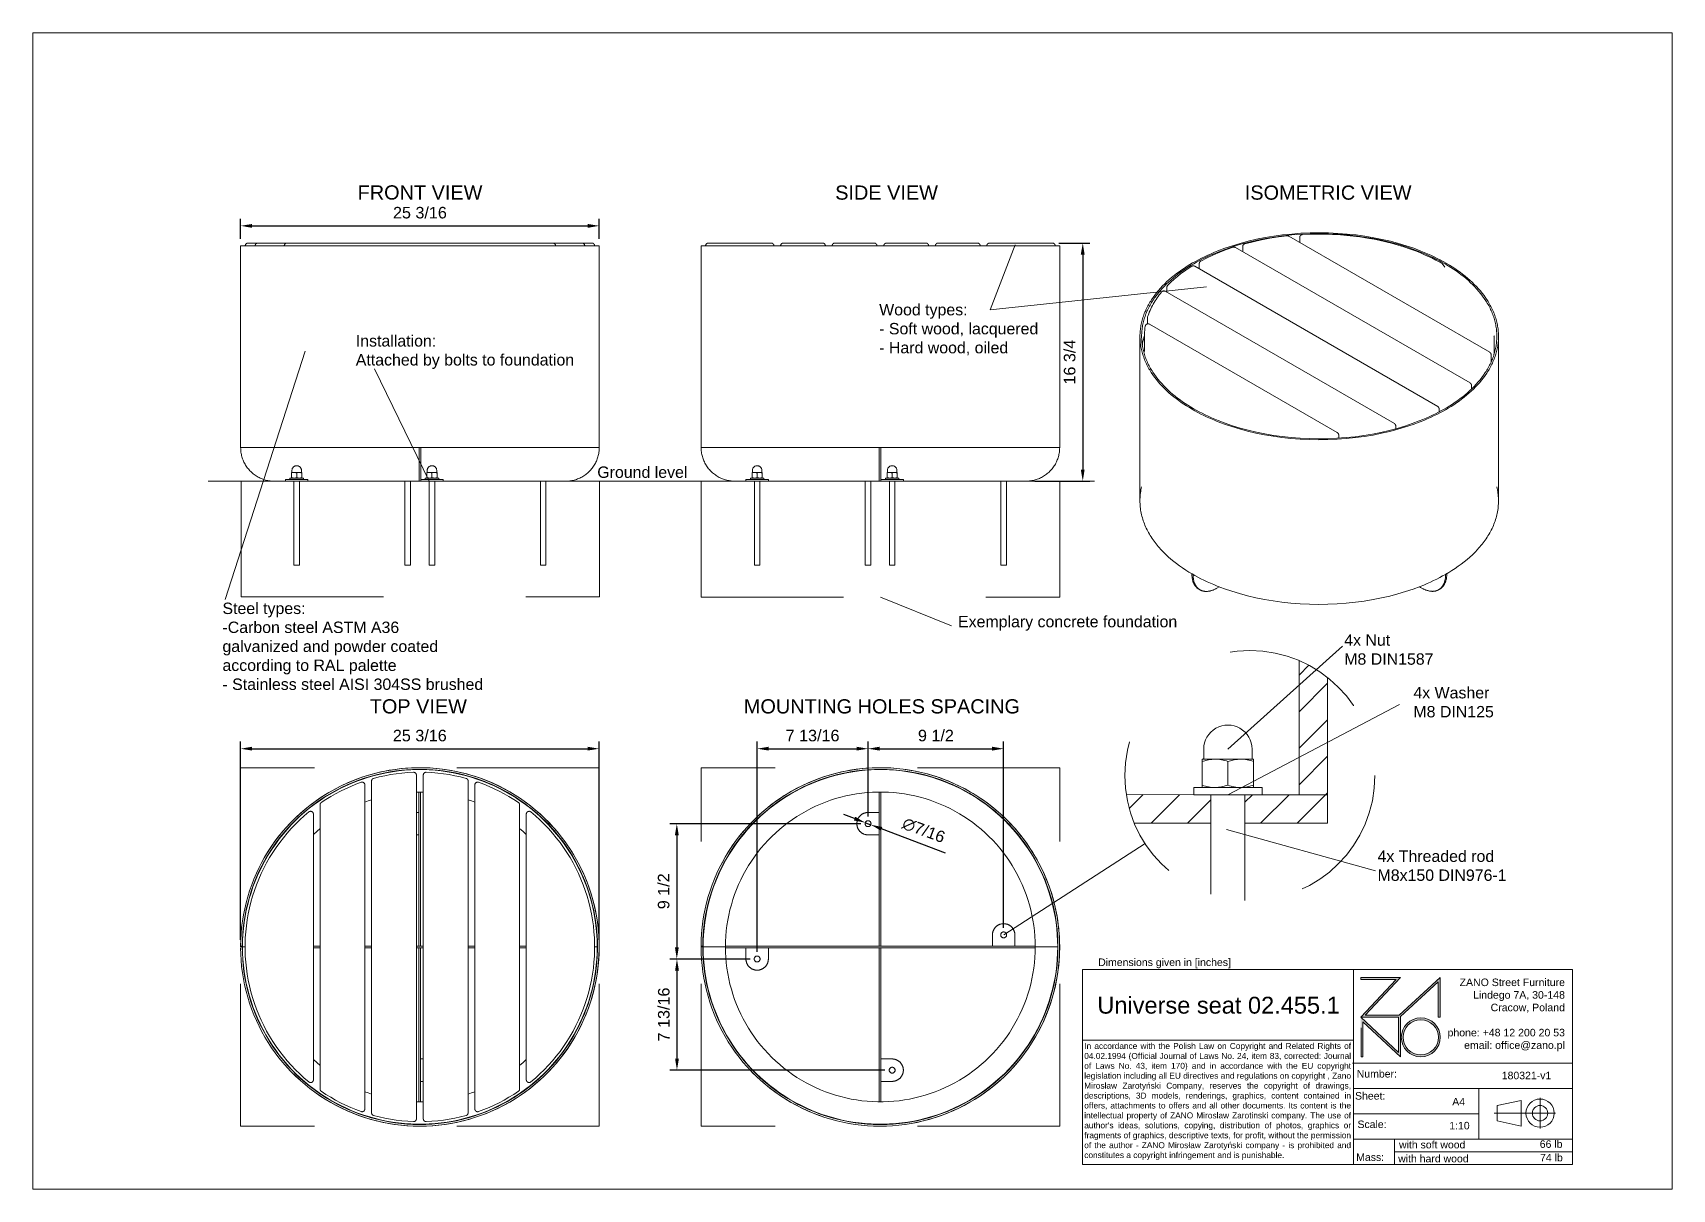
# Paper-space layout 'US' of a CAD drawing. Header units: inches. Extents: x -14.9 to -3.3, y -7.2 to 1.
# The model-space entities are those that its viewports show. They can reach past a viewport. Long polylines and large blocks are cut down to what shows.
import ezdxf

# ---------------------------------------------------------------- set-up
doc = ezdxf.new("R2010")
doc.units = ezdxf.units.IN
doc.linetypes.add('HIDDEN', pattern=[1.905, 1.27, -0.635])
for name, color, linetype, lineweight in [('ZANO_O', 10, 'Continuous', 0), ('ZANO_R', 7, 'Continuous', 0), ('ZANO_R_przerywana', 250, 'HIDDEN', 0), ('ZANO_W', 1, 'Continuous', 0)]:
    doc.layers.add(name, color=color, linetype=linetype, lineweight=lineweight)
doc.layers.add('ZANO_P', color=7, linetype='Continuous', lineweight=0, true_color=0xffffff)
doc.styles.get("Standard").update_dxf_attribs({"font": 'arial.ttf'})
doc.dimstyles.new('amerykanie', dxfattribs={"dimtxt": 50, "dimasz": 50, "dimexe": 0.5, "dimexo": 0.5, "dimgap": 1, "dimtad": 1, "dimdec": 0, "dimzin": 0, "dimlunit": 5, "dimtxsty": 'Standard', "dimcen": 0.09, "dimclrd": 1, "dimclre": 1, "dimclrt": 1, "dimazin": 0, "dimtfac": 1, "dimtdec": 0, "dimtmove": 0, "dimatfit": 3, "dimfxl": 1, "dimtzin": 0, "dimarcsym": 1})

psp = doc.layouts.new('US')

# ---------------------------------------------------------------- texts
at = {"layer": 'ZANO_O', "attachment_point": 1}
for s, insert, char_height, width in [('{\\fArial|b0|i0|c238|p34;FRONT VIEW}', (-12.583, -0.119), 0.1, 1.04774), ('{\\fArial|b0|i0|c238|p34;SIDE VIEW}', (-9.227, -0.12), 0.1, 1.0012), ('{\\fArial|b0|i0|c238|p34;ISOMETRIC VIEW}', (-6.349, -0.12), 0.1, 1.49258), ('\\pxql;{\\fArial|b0|i0|c238|p34;Wood types:\\FARIALUNI.TTF|c238;\\P\\fArial|b0|i0|c238|p34;- Soft wood, lacquered\\FARIALUNI.TTF|c238;\\P\\fArial|b0|i0|c238|p34;- Hard wood, oiled}', (-8.918, -0.953), 0.08, 1.37907), ('\\pxql;{\\fArial|b0|i0|c238|p34;Installation:\\FARIALUNI.TTF|c238;\\P\\fArial|b0|i0|c238|p34;Attached by bolts to foundation}', (-12.596, -1.172), 0.08, 1.81828), ('{\\fArial|b0|i0|c238|p34;Ground level}', (-10.899, -2.095), 0.08, 0.78457), ('\\pxql;Steel types:\\P-Carbon steel ASTM A36\\Pgalvanized and powder coated\\Paccording to RAL palette\\P- Stainless steel AISI 304SS brushed', (-13.533, -3.052), 0.08, 1.93979), ('\\pxql;{\\fArial|b0|i0|c238|p34;Exemplary concrete foundation}', (-8.364, -3.145), 0.08, 1.68642), ('4x Nut \\PM8 DIN1587', (-5.65, -3.275), 0.08, 0.89262), ('4x Washer \\PM8 DIN125', (-5.164, -3.645), 0.08, 0.85429), ('{\\fArial|b0|i0|c238|p34;TOP VIEW}', (-12.498, -3.731), 0.1, 0.86231), ('{\\fArial|b0|i0|c238|p34;MOUNTING HOLES SPACING}', (-9.869, -3.731), 0.1, 2.09064), ('4x Threaded rod \\PM8x150 DIN976-1', (-5.416, -4.794), 0.08, 1.01516)]:
    psp.add_mtext(s, dxfattribs=dict(at, insert=insert, char_height=char_height, width=width))
at = {"layer": 'ZANO_R', "attachment_point": 1}
for s, insert, char_height, width in [('{\\fArial|b0|i0|c238|p34;Dimensions given in [inches]}', (-7.379, -5.553), 0.05269, 1.79436), ('\\pxqr;{\\fArial|b0|i0|c238|p34;ZANO Street Furniture\\FARIALUNI.TTF|c238;\\P\\fArial|b0|i0|c238|p34;Lindego 7A, 30-148\\FARIALUNI.TTF|c238;\\P\\fArial|b0|i0|c238|p34;Cracow, Poland\\FARIALUNI.TTF|c238;\\P\\P\\fArial|b0|i0|c238|p34;phone: +48 12 200 20 53\\FARIALUNI.TTF|c238;\\P\\fArial|b0|i0|c238|p34;email: office@zano.pl}', (-5.149, -5.694), 0.05298, 1.04998), ('\\pxql;Universe seat 02.455.1^I', (-7.385, -5.822), 0.11856, 1.7443), ("\\pxqj;{\\fArial|b0|i0|c238|p34;In accordance with the Polish Law on Copyright and Related Rights of 04.02.1994 (Official Journal of Laws No. 24, item 83, corrected: Journal of Laws No. 43, item 170) and in accordance with the EU copyright legislation including all EU directives and regulations on copyright , Zano Mirosław Zarotyński Company, reserves the copyright of drawings, descriptions, 3D models, renderings, graphics, content contained in offers, attachments to offers and all other documents. Its content is the intellectual property of ZANO Miroslaw Zarotinski company. The use of author's ideas, solutions, copying, distribution of photos, graphics or fragments of graphics, descriptive texts, for profit, without the permission of the author - ZANO Mirosław Zarotyński company - is prohibited and constitutes a copyright infringement and is punishable.}", (-7.477, -6.147), 0.041822, 1.86937), ('{\\fArial|b0|i0|c238|p34;Number:}', (-5.562, -6.337), 0.05269, 0.35585), ('180321-v1', (-4.543, -6.349), 0.0527, 0.49653), ('{\\fArial|b0|i0|c238|p34;Sheet:}', (-5.574, -6.492), 0.05269, 254.32319), ('{\\fArial|b0|i0|c238|p34;A4}', (-4.891, -6.533), 0.05269, 0.18637), ('{\\fArial|b0|i0|c238|p34;Scale:}', (-5.557, -6.692), 0.05269, 254.32319), ('1:10', (-4.912, -6.701), 0.0527, 0.20756), ('{\\fArial|b0|i0|c238|p34;with soft wood}', (-5.265, -6.835), 0.05269, 1.21824), ('66 lb', (-4.276, -6.831), 0.0527, 0.22908), ('{\\fArial|b0|i0|c238|p34;Mass:}', (-5.566, -6.923), 0.05269, 254.32319), ('{\\fArial|b0|i0|c238|p34;with hard wood}', (-5.271, -6.933), 0.05269, 0.89713), ('74 lb', (-4.274, -6.926), 0.0527, 0.22731)]:
    psp.add_mtext(s, dxfattribs=dict(at, insert=insert, char_height=char_height, width=width))

msp = doc.modelspace()

# ---------------------------------------------------------------- blocks, each defined once
blk = doc.blocks.new('*D377')
at = {"layer": 'ZANO_W', "color": 1, "lineweight": -2}
for p, q in [((1.98, 63.92), (1.98, 65.33)), ((2.79, 64.83), (26.37, 64.83)), ((27.18, 63.92), (27.18, 65.33))]:
    blk.add_line(p, q, dxfattribs=at)
at = {"layer": 'ZANO_W', "color": 1}
for points in [[(2.79, 64.96), (2.79, 64.69), (1.98, 64.83)], [(26.37, 64.69), (26.37, 64.96), (27.18, 64.83)]]:
    blk.add_solid(points, dxfattribs=at)
at = {"layer": 'ZANO_W', "color": 1, "insert": (14.58, 65.75), "char_height": 0.812, "attachment_point": 5}
blk.add_mtext('25 3/16', dxfattribs=at)
blk = doc.blocks.new('*D378')
at = {"layer": 'ZANO_W', "color": 1, "lineweight": -2}
for p, q in [((59.47, 63.62), (61.66, 63.62)), ((61.16, 62.81), (61.16, 47.7)), ((57.8, 46.89), (61.66, 46.89))]:
    blk.add_line(p, q, dxfattribs=at)
at = {"layer": 'ZANO_W', "color": 1}
for points in [[(61.29, 62.81), (61.02, 62.81), (61.16, 63.62)], [(61.02, 47.7), (61.29, 47.7), (61.16, 46.89)]]:
    blk.add_solid(points, dxfattribs=at)
at = {"layer": 'ZANO_W', "color": 1, "insert": (60.24, 55.25), "char_height": 0.812, "attachment_point": 5, "rotation": 90}
blk.add_mtext('16 3/4', dxfattribs=at)
blk = doc.blocks.new('*D379')
at = {"layer": 'ZANO_W', "color": 1, "lineweight": -2}
for p, q in [((1.98, 14.65), (1.98, 28.58)), ((2.79, 28.08), (26.36, 28.08)), ((27.17, 14.65), (27.17, 28.58))]:
    blk.add_line(p, q, dxfattribs=at)
at = {"layer": 'ZANO_W', "color": 1}
for points in [[(2.79, 28.22), (2.79, 27.95), (1.98, 28.08)], [(26.36, 27.95), (26.36, 28.22), (27.17, 28.08)]]:
    blk.add_solid(points, dxfattribs=at)
at = {"layer": 'ZANO_W', "color": 1, "insert": (14.57, 29), "char_height": 0.812, "attachment_point": 5}
blk.add_mtext('25 3/16', dxfattribs=at)
blk = doc.blocks.new('*D380')
at = {"layer": 'ZANO_W', "color": 1, "lineweight": -2}
for p, q in [((38.28, 13.8), (38.28, 28.58)), ((39.09, 28.08), (45.26, 28.08)), ((46.07, 23.31), (46.07, 28.58))]:
    blk.add_line(p, q, dxfattribs=at)
at = {"layer": 'ZANO_W', "color": 1}
for points in [[(39.09, 28.22), (39.09, 27.95), (38.28, 28.08)], [(45.26, 27.95), (45.26, 28.22), (46.07, 28.08)]]:
    blk.add_solid(points, dxfattribs=at)
at = {"layer": 'ZANO_W', "color": 1, "insert": (42.17, 29), "char_height": 0.812, "attachment_point": 5}
blk.add_mtext('7 13/16', dxfattribs=at)
blk = doc.blocks.new('*D381')
at = {"layer": 'ZANO_W', "color": 1, "lineweight": -2}
for p, q in [((46.07, 23.31), (46.07, 28.58)), ((46.88, 28.08), (54.79, 28.08)), ((55.6, 15.5), (55.6, 28.58))]:
    blk.add_line(p, q, dxfattribs=at)
at = {"layer": 'ZANO_W', "color": 1}
for points in [[(46.88, 28.22), (46.88, 27.95), (46.07, 28.08)], [(54.79, 27.95), (54.79, 28.22), (55.6, 28.08)]]:
    blk.add_solid(points, dxfattribs=at)
at = {"layer": 'ZANO_W', "color": 1, "insert": (50.84, 29), "char_height": 0.812, "attachment_point": 5}
blk.add_mtext('9 1/2', dxfattribs=at)
blk = doc.blocks.new('*D382')
at = {"layer": 'ZANO_W', "color": 1, "lineweight": -2}
for p, q in [((45.57, 22.81), (32.13, 22.81)), ((32.63, 22), (32.63, 14.12)), ((37.78, 13.3), (32.13, 13.3))]:
    blk.add_line(p, q, dxfattribs=at)
at = {"layer": 'ZANO_W', "color": 1}
for points in [[(32.77, 22), (32.5, 22), (32.63, 22.81)], [(32.5, 14.12), (32.77, 14.12), (32.63, 13.3)]]:
    blk.add_solid(points, dxfattribs=at)
at = {"layer": 'ZANO_W', "color": 1, "insert": (31.71, 18.06), "char_height": 0.812, "attachment_point": 5, "rotation": 90}
blk.add_mtext('9 1/2', dxfattribs=at)
blk = doc.blocks.new('*D383')
at = {"layer": 'ZANO_W', "color": 1, "lineweight": -2}
for p, q in [((37.78, 13.3), (32.14, 13.3)), ((32.64, 12.49), (32.64, 6.3)), ((47.26, 5.49), (32.14, 5.49))]:
    blk.add_line(p, q, dxfattribs=at)
at = {"layer": 'ZANO_W', "color": 1}
for points in [[(32.78, 12.49), (32.51, 12.49), (32.64, 13.3)], [(32.51, 6.3), (32.78, 6.3), (32.64, 5.49)]]:
    blk.add_solid(points, dxfattribs=at)
at = {"layer": 'ZANO_W', "color": 1, "insert": (31.72, 9.4), "char_height": 0.812, "attachment_point": 5, "rotation": 90}
blk.add_mtext('7 13/16', dxfattribs=at)
blk = doc.blocks.new('*D384')
at = {"layer": 'ZANO_W', "color": 1, "lineweight": -2}
for p, q in [((45.12, 23.17), (44.36, 23.46)), ((45.88, 22.88), (46.26, 22.74)), ((51.52, 20.75), (47.02, 22.45))]:
    blk.add_line(p, q, dxfattribs=at)
at = {"layer": 'ZANO_W', "color": 1}
for points in [[(45.07, 23.04), (45.17, 23.3), (45.88, 22.88)], [(47.07, 22.58), (46.98, 22.32), (46.26, 22.74)]]:
    blk.add_solid(points, dxfattribs=at)
at = {"layer": 'ZANO_W', "color": 1, "insert": (49.98, 22.34), "char_height": 0.812, "attachment_point": 5, "rotation": 339.3122}
blk.add_mtext('∅7/16', dxfattribs=at)

# ---------------------------------------------------------------- dimensions: what is measured, and where the dimension line sits
at = {"layer": 'ZANO_W'}
for base, p1, p2, picture, middle in [((27.178615051, 64.8258945421), (1.981765051, 63.4209637336), (27.178615051, 63.4209637336), '*D377', (14.580190051, 65.7462773865)), ((27.17298, 28.08447), (1.97599, 14.14955), (27.17298, 14.14967), '*D379', (14.57449, 29.00486)), ((46.07145, 28.08447), (38.27599, 13.30321), (46.07145, 22.81096), '*D380', (42.17372, 29.00486)), ((55.59887, 28.08447), (46.07145, 22.81096), (55.59887, 14.99613), '*D381', (50.83516, 29.00458))]:
    dim = msp.add_linear_dim(base=base, p1=p1, p2=p2, dimstyle='amerykanie', override={"dimtxt": 0.8125, "dimasz": 0.8125, "dimgap": 0.5, "dimdec": 4, "dimaunit": 1, "dimadec": 1, "dimtdec": 4, "dimtmove": 1, "dimfrac": 2}, dxfattribs=at)
    dim.commit()
    dim.dimension.update_dxf_attribs({"geometry": picture, "text_midpoint": middle})
for base, p1, p2, picture, middle in [((61.15784, 46.88595), (58.97389, 63.61954), (57.29988, 46.88595), '*D378', (60.23746, 55.25274)), ((32.633202, 13.303213), (46.071446, 22.810964), (38.275992, 13.303213), '*D382', (31.713096, 18.057089)), ((32.64148, 5.48815), (38.27599, 13.30321), (47.76434, 5.48815), '*D383', (31.72109, 9.39568))]:
    dim = msp.add_linear_dim(base=base, p1=p1, p2=p2, angle=90, dimstyle='amerykanie', override={"dimtxt": 0.8125, "dimasz": 0.8125, "dimgap": 0.5, "dimdec": 4, "dimaunit": 1, "dimadec": 1, "dimtdec": 4, "dimtmove": 1, "dimfrac": 2}, dxfattribs=at)
    dim.commit()
    dim.dimension.update_dxf_attribs({"geometry": picture, "text_midpoint": middle})
dim = msp.add_diameter_dim_2p(p1=(45.8781, 22.88398), p2=(46.26479, 22.73795), dimstyle='amerykanie', override={"dimtxt": 0.8125, "dimasz": 0.8125, "dimgap": 0.5, "dimdec": 4, "dimaunit": 1, "dimadec": 1, "dimtdec": 4, "dimtmove": 1, "dimfrac": 2}, dxfattribs=at)
dim.commit()
dim.dimension.update_dxf_attribs({"geometry": '*D384', "text_midpoint": (49.98444, 22.3355)})

# ---------------------------------------------------------------- linework, layer by layer
at = {"layer": 'ZANO_R'}
for p, q in [((1.98177, 63.42096), (1.98177, 49.24774)), ((1.98188, 63.42096), (1.98178, 63.42096)), ((27.17862, 63.42096), (1.98188, 63.42096)), ((2.3046, 63.42941), (2.30449, 63.42269)), ((2.30449, 63.42096), (2.30449, 63.42269)), ((2.30495, 63.43612), (2.3046, 63.42941)), ((2.30552, 63.44282), (2.30495, 63.43612)), ((2.30632, 63.44949), (2.30552, 63.44282)), ((2.30735, 63.45613), (2.30632, 63.44949)), ((2.3086, 63.46274), (2.30735, 63.45613)), ((2.31008, 63.46929), (2.3086, 63.46274)), ((2.31179, 63.4758), (2.31008, 63.46929)), ((2.31371, 63.48224), (2.31179, 63.4758)), ((2.31585, 63.48861), (2.31371, 63.48224)), ((2.31821, 63.4949), (2.31585, 63.48861)), ((2.32078, 63.50111), (2.31821, 63.4949)), ((2.32357, 63.50723), (2.32078, 63.50111)), ((2.32656, 63.51325), (2.32357, 63.50723)), ((2.32975, 63.51916), (2.32656, 63.51325)), ((2.33314, 63.52497), (2.32975, 63.51916)), ((2.33673, 63.53065), (2.33314, 63.52497)), ((2.34052, 63.53621), (2.33673, 63.53065)), ((2.34449, 63.54163), (2.34052, 63.53621)), ((2.34864, 63.54692), (2.34449, 63.54163)), ((2.35297, 63.55206), (2.34864, 63.54692)), ((2.35747, 63.55705), (2.35297, 63.55206)), ((2.36214, 63.56188), (2.35747, 63.55705)), ((2.36698, 63.56655), (2.36214, 63.56188)), ((2.37197, 63.57105), (2.36698, 63.56655)), ((2.37711, 63.57539), (2.37197, 63.57105)), ((2.38239, 63.57954), (2.37711, 63.57539)), ((2.38782, 63.58351), (2.38239, 63.57954)), ((2.39337, 63.58729), (2.38782, 63.58351)), ((2.39906, 63.59088), (2.39337, 63.58729)), ((2.40486, 63.59427), (2.39906, 63.59088)), ((2.41077, 63.59747), (2.40486, 63.59427)), ((2.41679, 63.60046), (2.41077, 63.59747)), ((2.42291, 63.60324), (2.41679, 63.60046)), ((2.42912, 63.60581), (2.42291, 63.60324)), ((2.43542, 63.60817), (2.42912, 63.60581)), ((2.44179, 63.61031), (2.43542, 63.60817)), ((2.44823, 63.61224), (2.44179, 63.61031)), ((2.45473, 63.61394), (2.44823, 63.61224)), ((2.46129, 63.61542), (2.45473, 63.61394)), ((2.46789, 63.61667), (2.46129, 63.61542)), ((2.47453, 63.6177), (2.46789, 63.61667)), ((2.48121, 63.6185), (2.47453, 63.6177)), ((2.4879, 63.61908), (2.48121, 63.6185)), ((2.49462, 63.61942), (2.4879, 63.61908)), ((2.50134, 63.61954), (2.49462, 63.61942)), ((2.55716, 63.61954), (2.50134, 63.61954)), ((2.55936, 63.61954), (2.55716, 63.61954)), ((2.6286, 63.61954), (2.55936, 63.61954)), ((2.63117, 63.61954), (2.6286, 63.61954)), ((2.63188, 63.61954), (2.63117, 63.61954)), ((2.63448, 63.61954), (2.63188, 63.61954)), ((2.63519, 63.61954), (2.63448, 63.61954)), ((2.63783, 63.61954), (2.63519, 63.61954)), ((2.63855, 63.61954), (2.63783, 63.61954)), ((2.64122, 63.61954), (2.63855, 63.61954)), ((2.64194, 63.61954), (2.64122, 63.61954)), ((2.64465, 63.61954), (2.64194, 63.61954)), ((2.64537, 63.61954), (2.64465, 63.61954)), ((2.64813, 63.61954), (2.64537, 63.61954)), ((2.64884, 63.61954), (2.64813, 63.61954)), ((2.65164, 63.61954), (2.64884, 63.61954)), ((2.65236, 63.61954), (2.65164, 63.61954)), ((2.6552, 63.61954), (2.65236, 63.61954)), ((2.65591, 63.61954), (2.6552, 63.61954)), ((2.6588, 63.61954), (2.65591, 63.61954)), ((2.65949, 63.61954), (2.6588, 63.61954)), ((2.66244, 63.61954), (2.65949, 63.61954)), ((2.66312, 63.61954), (2.66244, 63.61954)), ((2.66612, 63.61954), (2.66312, 63.61954)), ((2.66679, 63.61954), (2.66612, 63.61954)), ((2.66984, 63.61954), (2.66679, 63.61954)), ((2.67049, 63.61954), (2.66984, 63.61954)), ((2.92186, 63.61954), (2.67049, 63.61954)), ((3.19413, 63.61954), (2.92186, 63.61954)), ((2.9974, 63.42941), (2.99728, 63.42269)), ((2.99728, 63.42096), (2.99728, 63.42269)), ((2.99774, 63.43612), (2.9974, 63.42941)), ((2.99832, 63.44282), (2.99774, 63.43612)), ((2.99912, 63.44949), (2.99832, 63.44282)), ((3.00015, 63.45613), (2.99912, 63.44949)), ((3.0014, 63.46274), (3.00015, 63.45613)), ((3.00288, 63.46929), (3.0014, 63.46274)), ((3.00458, 63.4758), (3.00288, 63.46929)), ((3.00651, 63.48224), (3.00458, 63.4758)), ((3.00865, 63.48861), (3.00651, 63.48224)), ((3.01101, 63.4949), (3.00865, 63.48861)), ((3.01358, 63.50111), (3.01101, 63.4949)), ((3.01636, 63.50723), (3.01358, 63.50111)), ((3.01935, 63.51325), (3.01636, 63.50723)), ((3.02255, 63.51916), (3.01935, 63.51325)), ((3.02594, 63.52497), (3.02255, 63.51916)), ((3.02953, 63.53065), (3.02594, 63.52497)), ((3.03331, 63.53621), (3.02953, 63.53065)), ((3.03728, 63.54163), (3.03331, 63.53621)), ((3.04144, 63.54692), (3.03728, 63.54163)), ((3.04577, 63.55206), (3.04144, 63.54692)), ((3.05027, 63.55705), (3.04577, 63.55206)), ((3.05494, 63.56188), (3.05027, 63.55705)), ((3.05977, 63.56655), (3.05494, 63.56188)), ((3.06476, 63.57105), (3.05977, 63.56655)), ((3.0699, 63.57539), (3.06476, 63.57105)), ((3.07519, 63.57954), (3.0699, 63.57539)), ((3.08062, 63.58351), (3.07519, 63.57954)), ((3.08617, 63.58729), (3.08062, 63.58351)), ((3.09185, 63.59088), (3.08617, 63.58729)), ((3.09766, 63.59427), (3.09185, 63.59088)), ((3.10357, 63.59747), (3.09766, 63.59427)), ((3.10959, 63.60046), (3.10357, 63.59747)), ((3.11571, 63.60324), (3.10959, 63.60046)), ((3.12192, 63.60581), (3.11571, 63.60324)), ((3.12821, 63.60817), (3.12192, 63.60581)), ((3.13458, 63.61031), (3.12821, 63.60817)), ((3.14103, 63.61224), (3.13458, 63.61031)), ((3.14753, 63.61394), (3.14103, 63.61224)), ((3.15408, 63.61542), (3.14753, 63.61394)), ((3.16069, 63.61667), (3.15408, 63.61542)), ((3.16733, 63.6177), (3.16069, 63.61667)), ((3.174, 63.6185), (3.16733, 63.6177)), ((3.1807, 63.61908), (3.174, 63.6185)), ((3.18741, 63.61942), (3.1807, 63.61908)), ((3.19413, 63.61954), (3.18741, 63.61942)), ((3.75186, 63.61954), (3.19413, 63.61954)), ((3.75564, 63.61954), (3.75186, 63.61954)), ((3.76266, 63.61954), (3.75564, 63.61954)), ((3.76644, 63.61954), (3.76266, 63.61954)), ((3.7735, 63.61954), (3.76644, 63.61954)), ((3.77728, 63.61954), (3.7735, 63.61954)), ((3.78438, 63.61954), (3.77728, 63.61954)), ((3.78818, 63.61954), (3.78438, 63.61954)), ((3.79531, 63.61954), (3.78818, 63.61954)), ((3.79912, 63.61954), (3.79531, 63.61954)), ((3.80628, 63.61954), (3.79912, 63.61954)), ((3.8101, 63.61954), (3.80628, 63.61954)), ((3.8173, 63.61954), (3.8101, 63.61954)), ((4.59539, 63.61954), (3.8173, 63.61954)), ((5.24491, 63.61954), (4.59539, 63.61954)), ((5.04818, 63.42941), (5.04806, 63.42269)), ((5.04806, 63.42269), (5.04806, 63.42096)), ((5.04852, 63.43612), (5.04818, 63.42941)), ((5.0491, 63.44282), (5.04852, 63.43612)), ((5.0499, 63.44949), (5.0491, 63.44282)), ((5.05093, 63.45613), (5.0499, 63.44949)), ((5.05218, 63.46274), (5.05093, 63.45613)), ((5.05366, 63.46929), (5.05218, 63.46274)), ((5.05536, 63.4758), (5.05366, 63.46929)), ((5.05729, 63.48224), (5.05536, 63.4758)), ((5.05943, 63.48861), (5.05729, 63.48224)), ((5.06179, 63.4949), (5.05943, 63.48861)), ((5.06436, 63.50111), (5.06179, 63.4949)), ((5.06714, 63.50723), (5.06436, 63.50111)), ((5.07013, 63.51325), (5.06714, 63.50723)), ((5.07333, 63.51916), (5.07013, 63.51325)), ((5.07672, 63.52497), (5.07333, 63.51916)), ((5.08031, 63.53065), (5.07672, 63.52497)), ((5.08409, 63.53621), (5.08031, 63.53065)), ((5.08806, 63.54163), (5.08409, 63.53621)), ((5.09222, 63.54692), (5.08806, 63.54163)), ((5.09655, 63.55206), (5.09222, 63.54692)), ((5.10105, 63.55705), (5.09655, 63.55206)), ((5.10572, 63.56188), (5.10105, 63.55705)), ((5.11055, 63.56655), (5.10572, 63.56188)), ((5.11554, 63.57105), (5.11055, 63.56655)), ((5.12068, 63.57539), (5.11554, 63.57105)), ((5.12597, 63.57954), (5.12068, 63.57539)), ((5.13139, 63.58351), (5.12597, 63.57954)), ((5.13695, 63.58729), (5.13139, 63.58351)), ((5.14263, 63.59088), (5.13695, 63.58729)), ((5.14844, 63.59427), (5.14263, 63.59088)), ((5.15435, 63.59747), (5.14844, 63.59427)), ((5.16037, 63.60046), (5.15435, 63.59747)), ((5.16649, 63.60324), (5.16037, 63.60046)), ((5.1727, 63.60581), (5.16649, 63.60324)), ((5.17899, 63.60817), (5.1727, 63.60581)), ((5.18536, 63.61031), (5.17899, 63.60817)), ((5.1918, 63.61224), (5.18536, 63.61031)), ((5.19831, 63.61394), (5.1918, 63.61224)), ((5.20486, 63.61542), (5.19831, 63.61394)), ((5.21147, 63.61667), (5.20486, 63.61542)), ((5.21811, 63.6177), (5.21147, 63.61667)), ((5.22478, 63.6185), (5.21811, 63.6177)), ((5.23148, 63.61908), (5.22478, 63.6185)), ((5.23819, 63.61942), (5.23148, 63.61908)), ((5.24491, 63.61954), (5.23819, 63.61942)), ((9.41763, 63.61954), (5.24491, 63.61954)), ((9.41805, 63.61954), (9.41763, 63.61954)), ((9.45601, 63.61954), (9.41805, 63.61954)), ((9.45639, 63.61954), (9.45601, 63.61954)), ((9.49443, 63.61954), (9.45639, 63.61954)), ((9.49478, 63.61954), (9.49443, 63.61954)), ((9.53288, 63.61954), (9.49478, 63.61954)), ((19.6275, 63.61954), (9.53288, 63.61954)), ((19.6656, 63.61954), (19.6275, 63.61954)), ((19.66595, 63.61954), (19.6656, 63.61954)), ((19.70399, 63.61954), (19.66595, 63.61954)), ((19.70437, 63.61954), (19.70399, 63.61954)), ((19.74233, 63.61954), (19.70437, 63.61954)), ((19.74275, 63.61954), (19.74233, 63.61954)), ((23.91547, 63.61954), (19.74275, 63.61954)), ((23.91547, 63.61954), (23.92219, 63.61942)), ((24.56499, 63.61954), (23.91547, 63.61954)), ((23.92219, 63.61942), (23.9289, 63.61908)), ((23.9289, 63.61908), (23.9356, 63.6185)), ((23.9356, 63.6185), (23.94227, 63.6177)), ((23.94227, 63.6177), (23.94891, 63.61667)), ((23.94891, 63.61667), (23.95552, 63.61542)), ((23.95552, 63.61542), (23.96207, 63.61394)), ((23.96207, 63.61394), (23.96858, 63.61224)), ((23.96858, 63.61224), (23.97502, 63.61031)), ((23.97502, 63.61031), (23.98139, 63.60817)), ((23.98139, 63.60817), (23.98768, 63.60581)), ((23.98768, 63.60581), (23.99389, 63.60324)), ((23.99389, 63.60324), (24.00001, 63.60046)), ((24.00001, 63.60046), (24.00603, 63.59747)), ((24.00603, 63.59747), (24.01194, 63.59427)), ((24.01194, 63.59427), (24.01775, 63.59088)), ((24.01775, 63.59088), (24.02343, 63.58729)), ((24.02343, 63.58729), (24.02899, 63.58351)), ((24.02899, 63.58351), (24.03441, 63.57954)), ((24.03441, 63.57954), (24.0397, 63.57539)), ((24.0397, 63.57539), (24.04484, 63.57105)), ((24.04484, 63.57105), (24.04983, 63.56655)), ((24.04983, 63.56655), (24.05466, 63.56188)), ((24.05466, 63.56188), (24.05933, 63.55705)), ((24.05933, 63.55705), (24.06383, 63.55206)), ((24.06383, 63.55206), (24.06816, 63.54692)), ((24.06816, 63.54692), (24.07232, 63.54163)), ((24.07232, 63.54163), (24.07629, 63.53621)), ((24.07629, 63.53621), (24.08007, 63.53065)), ((24.08007, 63.53065), (24.08366, 63.52497)), ((24.08366, 63.52497), (24.08705, 63.51916)), ((24.08705, 63.51916), (24.09025, 63.51325)), ((24.09025, 63.51325), (24.09324, 63.50723)), ((24.09324, 63.50723), (24.09602, 63.50111)), ((24.09602, 63.50111), (24.09859, 63.4949)), ((24.09859, 63.4949), (24.10095, 63.48861)), ((24.10095, 63.48861), (24.10309, 63.48224)), ((24.10309, 63.48224), (24.10502, 63.4758)), ((24.10502, 63.4758), (24.10672, 63.46929)), ((24.10672, 63.46929), (24.1082, 63.46274)), ((24.1082, 63.46274), (24.10945, 63.45613)), ((24.10945, 63.45613), (24.11048, 63.44949)), ((24.11048, 63.44949), (24.11128, 63.44282)), ((24.11128, 63.44282), (24.11186, 63.43612)), ((24.11186, 63.43612), (24.1122, 63.42941)), ((24.1122, 63.42941), (24.11232, 63.42269)), ((24.11232, 63.42269), (24.11232, 63.42096)), ((25.34308, 63.61954), (24.56499, 63.61954)), ((25.35028, 63.61954), (25.34308, 63.61954)), ((25.3541, 63.61954), (25.35028, 63.61954)), ((25.36126, 63.61954), (25.3541, 63.61954)), ((25.36507, 63.61954), (25.36126, 63.61954)), ((25.3722, 63.61954), (25.36507, 63.61954)), ((25.376, 63.61954), (25.3722, 63.61954)), ((25.3831, 63.61954), (25.376, 63.61954)), ((25.38688, 63.61954), (25.3831, 63.61954)), ((25.39394, 63.61954), (25.38688, 63.61954)), ((25.39772, 63.61954), (25.39394, 63.61954)), ((25.40474, 63.61954), (25.39772, 63.61954)), ((25.40852, 63.61954), (25.40474, 63.61954)), ((25.96625, 63.61954), (25.40852, 63.61954)), ((25.96625, 63.61954), (25.97297, 63.61942)), ((26.23852, 63.61954), (25.96625, 63.61954)), ((25.97297, 63.61942), (25.97968, 63.61908)), ((25.97968, 63.61908), (25.98638, 63.6185)), ((25.98638, 63.6185), (25.99305, 63.6177)), ((25.99305, 63.6177), (25.99969, 63.61667)), ((25.99969, 63.61667), (26.0063, 63.61542)), ((26.0063, 63.61542), (26.01285, 63.61394)), ((26.01285, 63.61394), (26.01935, 63.61224)), ((26.01935, 63.61224), (26.0258, 63.61031)), ((26.0258, 63.61031), (26.03217, 63.60817)), ((26.03217, 63.60817), (26.03846, 63.60581)), ((26.03846, 63.60581), (26.04467, 63.60324)), ((26.04467, 63.60324), (26.05079, 63.60046)), ((26.05079, 63.60046), (26.05681, 63.59747)), ((26.05681, 63.59747), (26.06272, 63.59427)), ((26.06272, 63.59427), (26.06853, 63.59088)), ((26.06853, 63.59088), (26.07421, 63.58729)), ((26.07421, 63.58729), (26.07977, 63.58351)), ((26.07977, 63.58351), (26.08519, 63.57954)), ((26.08519, 63.57954), (26.09048, 63.57539)), ((26.09048, 63.57539), (26.09562, 63.57105)), ((26.09562, 63.57105), (26.10061, 63.56655)), ((26.10061, 63.56655), (26.10544, 63.56188)), ((26.10544, 63.56188), (26.11011, 63.55705)), ((26.11011, 63.55705), (26.11461, 63.55206)), ((26.11461, 63.55206), (26.11894, 63.54692)), ((26.11894, 63.54692), (26.1231, 63.54163)), ((26.1231, 63.54163), (26.12707, 63.53621)), ((26.12707, 63.53621), (26.13085, 63.53065)), ((26.13085, 63.53065), (26.13444, 63.52497)), ((26.13444, 63.52497), (26.13783, 63.51916)), ((26.13783, 63.51916), (26.14103, 63.51325)), ((26.14103, 63.51325), (26.14402, 63.50723)), ((26.14402, 63.50723), (26.1468, 63.50111)), ((26.1468, 63.50111), (26.14937, 63.4949)), ((26.14937, 63.4949), (26.15173, 63.48861)), ((26.15173, 63.48861), (26.15387, 63.48224)), ((26.15387, 63.48224), (26.1558, 63.4758)), ((26.1558, 63.4758), (26.1575, 63.46929)), ((26.1575, 63.46929), (26.15898, 63.46274)), ((26.15898, 63.46274), (26.16023, 63.45613)), ((26.16023, 63.45613), (26.16126, 63.44949)), ((26.16126, 63.44949), (26.16206, 63.44282)), ((26.16206, 63.44282), (26.16264, 63.43612)), ((26.16264, 63.43612), (26.16298, 63.42941)), ((26.16298, 63.42941), (26.1631, 63.42269)), ((26.1631, 63.42096), (26.1631, 63.42269)), ((26.48989, 63.61954), (26.23852, 63.61954)), ((26.49054, 63.61954), (26.48989, 63.61954)), ((26.49359, 63.61954), (26.49054, 63.61954)), ((26.49426, 63.61954), (26.49359, 63.61954)), ((26.49726, 63.61954), (26.49426, 63.61954)), ((26.49794, 63.61954), (26.49726, 63.61954)), ((26.50089, 63.61954), (26.49794, 63.61954)), ((26.50158, 63.61954), (26.50089, 63.61954)), ((26.50447, 63.61954), (26.50158, 63.61954)), ((26.50518, 63.61954), (26.50447, 63.61954)), ((26.50802, 63.61954), (26.50518, 63.61954)), ((26.50874, 63.61954), (26.50802, 63.61954)), ((26.51154, 63.61954), (26.50874, 63.61954)), ((26.51225, 63.61954), (26.51154, 63.61954)), ((26.51501, 63.61954), (26.51225, 63.61954)), ((26.51573, 63.61954), (26.51501, 63.61954)), ((26.51844, 63.61954), (26.51573, 63.61954)), ((26.51916, 63.61954), (26.51844, 63.61954)), ((26.52183, 63.61954), (26.51916, 63.61954)), ((26.52255, 63.61954), (26.52183, 63.61954)), ((26.52519, 63.61954), (26.52255, 63.61954)), ((26.5259, 63.61954), (26.52519, 63.61954)), ((26.5285, 63.61954), (26.5259, 63.61954)), ((26.52921, 63.61954), (26.5285, 63.61954)), ((26.53178, 63.61954), (26.52921, 63.61954)), ((26.60102, 63.61954), (26.53178, 63.61954)), ((26.60322, 63.61954), (26.60102, 63.61954)), ((26.65904, 63.61954), (26.60322, 63.61954)), ((26.65904, 63.61954), (26.66576, 63.61942)), ((26.66576, 63.61942), (26.67248, 63.61908)), ((26.67248, 63.61908), (26.67917, 63.6185)), ((26.67917, 63.6185), (26.68585, 63.6177)), ((26.68585, 63.6177), (26.69249, 63.61667)), ((26.69249, 63.61667), (26.69909, 63.61542)), ((26.69909, 63.61542), (26.70565, 63.61394)), ((26.70565, 63.61394), (26.71215, 63.61224)), ((26.71215, 63.61224), (26.71859, 63.61031)), ((26.71859, 63.61031), (26.72496, 63.60817)), ((26.72496, 63.60817), (26.73126, 63.60581)), ((26.73126, 63.60581), (26.73747, 63.60324)), ((26.73747, 63.60324), (26.74359, 63.60046)), ((26.74359, 63.60046), (26.74961, 63.59747)), ((26.74961, 63.59747), (26.75552, 63.59427)), ((26.75552, 63.59427), (26.76132, 63.59088)), ((26.76132, 63.59088), (26.76701, 63.58729)), ((26.76701, 63.58729), (26.77256, 63.58351)), ((26.77256, 63.58351), (26.77799, 63.57954)), ((26.77799, 63.57954), (26.78327, 63.57539)), ((26.78327, 63.57539), (26.78841, 63.57105)), ((26.78841, 63.57105), (26.7934, 63.56655)), ((26.7934, 63.56655), (26.79824, 63.56188)), ((26.79824, 63.56188), (26.80291, 63.55705)), ((26.80291, 63.55705), (26.80741, 63.55206)), ((26.80741, 63.55206), (26.81174, 63.54692)), ((26.81174, 63.54692), (26.81589, 63.54163)), ((26.81589, 63.54163), (26.81986, 63.53621)), ((26.81986, 63.53621), (26.82365, 63.53065)), ((26.82365, 63.53065), (26.82724, 63.52497)), ((26.82724, 63.52497), (26.83063, 63.51916)), ((26.83063, 63.51916), (26.83382, 63.51325)), ((26.83382, 63.51325), (26.83681, 63.50723)), ((26.83681, 63.50723), (26.8396, 63.50111)), ((26.8396, 63.50111), (26.84217, 63.4949)), ((26.84217, 63.4949), (26.84453, 63.48861)), ((26.84453, 63.48861), (26.84667, 63.48224)), ((26.84667, 63.48224), (26.84859, 63.4758)), ((26.84859, 63.4758), (26.8503, 63.46929)), ((26.8503, 63.46929), (26.85178, 63.46274)), ((26.85178, 63.46274), (26.85303, 63.45613)), ((26.85303, 63.45613), (26.85406, 63.44949)), ((26.85406, 63.44949), (26.85486, 63.44282)), ((26.85486, 63.44282), (26.85543, 63.43612)), ((26.85543, 63.43612), (26.85578, 63.42941)), ((26.85578, 63.42941), (26.85589, 63.42269)), ((26.85589, 63.42096), (26.85589, 63.42269)), ((27.1786, 63.42096), (27.17862, 63.42096)), ((27.17862, 63.42096), (27.17862, 49.24774)), ((27.17862, 63.42096), (27.17862, 63.42096)), ((34.339, 63.42096), (34.339, 49.24774)), ((59.5358, 63.42096), (34.339, 63.42096)), ((34.65408, 63.42941), (34.65396, 63.42269)), ((34.65396, 63.42269), (34.65396, 63.42096)), ((34.65442, 63.43612), (34.65408, 63.42941)), ((34.655, 63.44282), (34.65442, 63.43612)), ((34.6558, 63.44949), (34.655, 63.44282)), ((34.65683, 63.45613), (34.6558, 63.44949)), ((34.65808, 63.46274), (34.65683, 63.45613)), ((34.65956, 63.46929), (34.65808, 63.46274)), ((34.66126, 63.4758), (34.65956, 63.46929)), ((34.66319, 63.48224), (34.66126, 63.4758)), ((34.66533, 63.48861), (34.66319, 63.48224)), ((34.66769, 63.4949), (34.66533, 63.48861)), ((34.67026, 63.50111), (34.66769, 63.4949)), ((34.67304, 63.50723), (34.67026, 63.50111)), ((34.67603, 63.51325), (34.67304, 63.50723)), ((34.67923, 63.51916), (34.67603, 63.51325)), ((34.68262, 63.52497), (34.67923, 63.51916)), ((34.68621, 63.53065), (34.68262, 63.52497)), ((34.68999, 63.53621), (34.68621, 63.53065)), ((34.69396, 63.54163), (34.68999, 63.53621)), ((34.69812, 63.54692), (34.69396, 63.54163)), ((34.70245, 63.55206), (34.69812, 63.54692)), ((34.70695, 63.55705), (34.70245, 63.55206)), ((34.71162, 63.56188), (34.70695, 63.55705)), ((34.71645, 63.56655), (34.71162, 63.56188)), ((34.72144, 63.57105), (34.71645, 63.56655)), ((34.72659, 63.57539), (34.72144, 63.57105)), ((34.73187, 63.57954), (34.72659, 63.57539)), ((34.7373, 63.58351), (34.73187, 63.57954)), ((34.74285, 63.58729), (34.7373, 63.58351)), ((34.74853, 63.59088), (34.74285, 63.58729)), ((34.75434, 63.59427), (34.74853, 63.59088)), ((34.76025, 63.59747), (34.75434, 63.59427)), ((34.76627, 63.60046), (34.76025, 63.59747)), ((34.77239, 63.60324), (34.76627, 63.60046)), ((34.7786, 63.60581), (34.77239, 63.60324)), ((34.78489, 63.60817), (34.7786, 63.60581)), ((34.79127, 63.61031), (34.78489, 63.60817)), ((34.79771, 63.61224), (34.79127, 63.61031)), ((34.80421, 63.61394), (34.79771, 63.61224)), ((34.81076, 63.61542), (34.80421, 63.61394)), ((34.81737, 63.61667), (34.81076, 63.61542)), ((34.82401, 63.6177), (34.81737, 63.61667)), ((34.83068, 63.6185), (34.82401, 63.6177)), ((34.83738, 63.61908), (34.83068, 63.6185)), ((34.84409, 63.61942), (34.83738, 63.61908)), ((34.85082, 63.61954), (34.84409, 63.61942)), ((34.85099, 63.61954), (34.85082, 63.61954)), ((34.85105, 63.61954), (34.85099, 63.61954)), ((34.85108, 63.61954), (34.85105, 63.61954)), ((34.85134, 63.61954), (34.85108, 63.61954)), ((34.85142, 63.61954), (34.85134, 63.61954)), ((34.85174, 63.61954), (34.85142, 63.61954)), ((34.85189, 63.61954), (34.85174, 63.61954)), ((34.85226, 63.61954), (34.85189, 63.61954)), ((34.8525, 63.61954), (34.85226, 63.61954)), ((34.8529, 63.61954), (34.8525, 63.61954)), ((34.85325, 63.61954), (34.8529, 63.61954)), ((34.85366, 63.61954), (34.85325, 63.61954)), ((34.85413, 63.61954), (34.85366, 63.61954)), ((34.85454, 63.61954), (34.85413, 63.61954)), ((34.85515, 63.61954), (34.85454, 63.61954)), ((34.90097, 63.61954), (34.85515, 63.61954)), ((34.90826, 63.61954), (34.90097, 63.61954)), ((35.17433, 63.61954), (34.90826, 63.61954)), ((35.1932, 63.61954), (35.17433, 63.61954)), ((35.76866, 63.61954), (35.1932, 63.61954)), ((35.76946, 63.61954), (35.76866, 63.61954)), ((35.78491, 63.61954), (35.76946, 63.61954)), ((35.7856, 63.61954), (35.78491, 63.61954)), ((35.8013, 63.61954), (35.7856, 63.61954)), ((35.8019, 63.61954), (35.8013, 63.61954)), ((35.81782, 63.61954), (35.8019, 63.61954)), ((35.81834, 63.61954), (35.81782, 63.61954)), ((35.83449, 63.61954), (35.81834, 63.61954)), ((35.83493, 63.61954), (35.83449, 63.61954)), ((35.85129, 63.61954), (35.83493, 63.61954)), ((35.85166, 63.61954), (35.85129, 63.61954)), ((35.86823, 63.61954), (35.85166, 63.61954)), ((35.86854, 63.61954), (35.86823, 63.61954)), ((35.8853, 63.61954), (35.86854, 63.61954)), ((35.88556, 63.61954), (35.8853, 63.61954)), ((35.90252, 63.61954), (35.88556, 63.61954)), ((35.90274, 63.61954), (35.90252, 63.61954)), ((35.91986, 63.61954), (35.90274, 63.61954)), ((35.92005, 63.61954), (35.91986, 63.61954)), ((35.93735, 63.61954), (35.92005, 63.61954)), ((35.93752, 63.61954), (35.93735, 63.61954)), ((35.95497, 63.61954), (35.93752, 63.61954)), ((39.26026, 63.61954), (35.95497, 63.61954)), ((39.26026, 63.61954), (39.26698, 63.61942)), ((39.26698, 63.61942), (39.2737, 63.61908)), ((39.2737, 63.61908), (39.28039, 63.6185)), ((39.28039, 63.6185), (39.28707, 63.6177)), ((39.28707, 63.6177), (39.29371, 63.61667)), ((39.29371, 63.61667), (39.30031, 63.61542)), ((39.30031, 63.61542), (39.30687, 63.61394)), ((39.30687, 63.61394), (39.31337, 63.61224)), ((39.31337, 63.61224), (39.31981, 63.61031)), ((39.31981, 63.61031), (39.32619, 63.60817)), ((39.32619, 63.60817), (39.33248, 63.60581)), ((39.33248, 63.60581), (39.33869, 63.60324)), ((39.33869, 63.60324), (39.34481, 63.60046)), ((39.34481, 63.60046), (39.35083, 63.59747)), ((39.35083, 63.59747), (39.35674, 63.59427)), ((39.35674, 63.59427), (39.36254, 63.59088)), ((39.36254, 63.59088), (39.36823, 63.58729)), ((39.36823, 63.58729), (39.37378, 63.58351)), ((39.37378, 63.58351), (39.37921, 63.57954)), ((39.37921, 63.57954), (39.38449, 63.57539)), ((39.38449, 63.57539), (39.38963, 63.57105)), ((39.38963, 63.57105), (39.39462, 63.56655)), ((39.39462, 63.56655), (39.39946, 63.56188)), ((39.39946, 63.56188), (39.40413, 63.55705)), ((39.40413, 63.55705), (39.40863, 63.55206)), ((39.40863, 63.55206), (39.41296, 63.54692)), ((39.41296, 63.54692), (39.41712, 63.54163)), ((39.41712, 63.54163), (39.42108, 63.53621)), ((39.42108, 63.53621), (39.42487, 63.53065)), ((39.42487, 63.53065), (39.42846, 63.52497)), ((39.42846, 63.52497), (39.43185, 63.51916)), ((39.43185, 63.51916), (39.43504, 63.51325)), ((39.43504, 63.51325), (39.43803, 63.50723)), ((39.43803, 63.50723), (39.44082, 63.50111)), ((39.44082, 63.50111), (39.44339, 63.4949)), ((39.44339, 63.4949), (39.44575, 63.48861)), ((39.44575, 63.48861), (39.44789, 63.48224)), ((39.44789, 63.48224), (39.44981, 63.4758)), ((39.44981, 63.4758), (39.45152, 63.46929)), ((39.45152, 63.46929), (39.453, 63.46274)), ((39.453, 63.46274), (39.45425, 63.45613)), ((39.45425, 63.45613), (39.45528, 63.44949)), ((39.45528, 63.44949), (39.45608, 63.44282)), ((39.45608, 63.44282), (39.45666, 63.43612)), ((39.45666, 63.43612), (39.457, 63.42941)), ((39.457, 63.42941), (39.45711, 63.42269)), ((39.45711, 63.42096), (39.45711, 63.42269)), ((39.92364, 63.42941), (39.92352, 63.42269)), ((39.92352, 63.42269), (39.92352, 63.42096)), ((39.92398, 63.43612), (39.92364, 63.42941)), ((39.92456, 63.44282), (39.92398, 63.43612)), ((39.92536, 63.44949), (39.92456, 63.44282)), ((39.92639, 63.45613), (39.92536, 63.44949)), ((39.92764, 63.46274), (39.92639, 63.45613)), ((39.92912, 63.46929), (39.92764, 63.46274)), ((39.93082, 63.4758), (39.92912, 63.46929)), ((39.93275, 63.48224), (39.93082, 63.4758)), ((39.93489, 63.48861), (39.93275, 63.48224)), ((39.93725, 63.4949), (39.93489, 63.48861)), ((39.93982, 63.50111), (39.93725, 63.4949)), ((39.9426, 63.50723), (39.93982, 63.50111)), ((39.94559, 63.51325), (39.9426, 63.50723)), ((39.94879, 63.51916), (39.94559, 63.51325)), ((39.95218, 63.52497), (39.94879, 63.51916)), ((39.95577, 63.53065), (39.95218, 63.52497)), ((39.95955, 63.53621), (39.95577, 63.53065)), ((39.96352, 63.54163), (39.95955, 63.53621)), ((39.96768, 63.54692), (39.96352, 63.54163)), ((39.97201, 63.55206), (39.96768, 63.54692)), ((39.97651, 63.55705), (39.97201, 63.55206)), ((39.98118, 63.56188), (39.97651, 63.55705)), ((39.98601, 63.56655), (39.98118, 63.56188)), ((39.991, 63.57105), (39.98601, 63.56655)), ((39.99614, 63.57539), (39.991, 63.57105)), ((40.00143, 63.57954), (39.99614, 63.57539)), ((40.00685, 63.58351), (40.00143, 63.57954)), ((40.01241, 63.58729), (40.00685, 63.58351)), ((40.01809, 63.59088), (40.01241, 63.58729)), ((40.0239, 63.59427), (40.01809, 63.59088)), ((40.02981, 63.59747), (40.0239, 63.59427)), ((40.03583, 63.60046), (40.02981, 63.59747)), ((40.04195, 63.60324), (40.03583, 63.60046)), ((40.04816, 63.60581), (40.04195, 63.60324)), ((40.05445, 63.60817), (40.04816, 63.60581)), ((40.06082, 63.61031), (40.05445, 63.60817)), ((40.06726, 63.61224), (40.06082, 63.61031)), ((40.07377, 63.61394), (40.06726, 63.61224)), ((40.08032, 63.61542), (40.07377, 63.61394)), ((40.08693, 63.61667), (40.08032, 63.61542)), ((40.09357, 63.6177), (40.08693, 63.61667)), ((40.10024, 63.6185), (40.09357, 63.6177)), ((40.10694, 63.61908), (40.10024, 63.6185)), ((40.11365, 63.61942), (40.10694, 63.61908)), ((40.12037, 63.61954), (40.11365, 63.61942)), ((40.12037, 63.61954), (41.42422, 63.61954)), ((41.42422, 63.61954), (41.43173, 63.61954)), ((41.43173, 63.61954), (41.44583, 63.61954)), ((41.44583, 63.61954), (41.45334, 63.61954)), ((41.45334, 63.61954), (41.46745, 63.61954)), ((41.46745, 63.61954), (42.87628, 63.61954)), ((42.883, 63.61942), (42.87628, 63.61954)), ((42.88971, 63.61908), (42.883, 63.61942)), ((42.89641, 63.6185), (42.88971, 63.61908)), ((42.90308, 63.6177), (42.89641, 63.6185)), ((42.90973, 63.61667), (42.90308, 63.6177)), ((42.91633, 63.61542), (42.90973, 63.61667)), ((42.92289, 63.61394), (42.91633, 63.61542)), ((42.92939, 63.61224), (42.92289, 63.61394)), ((42.93583, 63.61031), (42.92939, 63.61224)), ((42.9422, 63.60817), (42.93583, 63.61031)), ((42.9485, 63.60581), (42.9422, 63.60817)), ((42.95471, 63.60324), (42.9485, 63.60581)), ((42.96082, 63.60046), (42.95471, 63.60324)), ((42.96684, 63.59747), (42.96082, 63.60046)), ((42.97276, 63.59427), (42.96684, 63.59747)), ((42.97856, 63.59088), (42.97276, 63.59427)), ((42.98424, 63.58729), (42.97856, 63.59088)), ((42.9898, 63.58351), (42.98424, 63.58729)), ((42.99522, 63.57954), (42.9898, 63.58351)), ((43.00051, 63.57539), (42.99522, 63.57954)), ((43.00565, 63.57105), (43.00051, 63.57539)), ((43.01064, 63.56655), (43.00565, 63.57105)), ((43.01547, 63.56188), (43.01064, 63.56655)), ((43.02014, 63.55705), (43.01547, 63.56188)), ((43.02465, 63.55206), (43.02014, 63.55705)), ((43.02898, 63.54692), (43.02465, 63.55206)), ((43.03313, 63.54163), (43.02898, 63.54692)), ((43.0371, 63.53621), (43.03313, 63.54163)), ((43.04088, 63.53065), (43.0371, 63.53621)), ((43.04447, 63.52497), (43.04088, 63.53065)), ((43.04787, 63.51916), (43.04447, 63.52497)), ((43.05106, 63.51325), (43.04787, 63.51916)), ((43.05405, 63.50723), (43.05106, 63.51325)), ((43.05683, 63.50111), (43.05405, 63.50723)), ((43.05941, 63.4949), (43.05683, 63.50111)), ((43.06176, 63.48861), (43.05941, 63.4949)), ((43.06391, 63.48224), (43.06176, 63.48861)), ((43.06583, 63.4758), (43.06391, 63.48224)), ((43.06753, 63.46929), (43.06583, 63.4758)), ((43.06901, 63.46274), (43.06753, 63.46929)), ((43.07027, 63.45613), (43.06901, 63.46274)), ((43.0713, 63.44949), (43.07027, 63.45613)), ((43.0721, 63.44282), (43.0713, 63.44949)), ((43.07267, 63.43612), (43.0721, 63.44282)), ((43.07302, 63.42941), (43.07267, 63.43612)), ((43.07313, 63.42269), (43.07302, 63.42941)), ((43.07313, 63.42096), (43.07313, 63.42269)), ((43.54569, 63.42941), (43.54557, 63.42269)), ((43.54557, 63.42269), (43.54557, 63.42096)), ((43.54603, 63.43612), (43.54569, 63.42941)), ((43.5466, 63.44282), (43.54603, 63.43612)), ((43.5474, 63.44949), (43.5466, 63.44282)), ((43.54843, 63.45613), (43.5474, 63.44949)), ((43.54969, 63.46274), (43.54843, 63.45613)), ((43.55117, 63.46929), (43.54969, 63.46274)), ((43.55287, 63.4758), (43.55117, 63.46929)), ((43.55479, 63.48224), (43.55287, 63.4758)), ((43.55694, 63.48861), (43.55479, 63.48224)), ((43.5593, 63.4949), (43.55694, 63.48861)), ((43.56187, 63.50111), (43.5593, 63.4949)), ((43.56465, 63.50723), (43.56187, 63.50111)), ((43.56764, 63.51325), (43.56465, 63.50723)), ((43.57083, 63.51916), (43.56764, 63.51325)), ((43.57423, 63.52497), (43.57083, 63.51916)), ((43.57782, 63.53065), (43.57423, 63.52497)), ((43.5816, 63.53621), (43.57782, 63.53065)), ((43.58557, 63.54163), (43.5816, 63.53621)), ((43.58972, 63.54692), (43.58557, 63.54163)), ((43.59405, 63.55206), (43.58972, 63.54692)), ((43.59856, 63.55705), (43.59405, 63.55206)), ((43.60323, 63.56188), (43.59856, 63.55705)), ((43.60806, 63.56655), (43.60323, 63.56188)), ((43.61305, 63.57105), (43.60806, 63.56655)), ((43.61819, 63.57539), (43.61305, 63.57105)), ((43.62348, 63.57954), (43.61819, 63.57539)), ((43.6289, 63.58351), (43.62348, 63.57954)), ((43.63446, 63.58729), (43.6289, 63.58351)), ((43.64014, 63.59088), (43.63446, 63.58729)), ((43.64594, 63.59427), (43.64014, 63.59088)), ((43.65186, 63.59747), (43.64594, 63.59427)), ((43.65788, 63.60046), (43.65186, 63.59747)), ((43.664, 63.60324), (43.65788, 63.60046)), ((43.67021, 63.60581), (43.664, 63.60324)), ((43.6765, 63.60817), (43.67021, 63.60581)), ((43.68287, 63.61031), (43.6765, 63.60817)), ((43.68931, 63.61224), (43.68287, 63.61031)), ((43.69581, 63.61394), (43.68931, 63.61224)), ((43.70237, 63.61542), (43.69581, 63.61394)), ((43.70897, 63.61667), (43.70237, 63.61542)), ((43.71562, 63.6177), (43.70897, 63.61667)), ((43.72229, 63.6185), (43.71562, 63.6177)), ((43.72899, 63.61908), (43.72229, 63.6185)), ((43.7357, 63.61942), (43.72899, 63.61908)), ((43.74242, 63.61954), (43.7357, 63.61942)), ((43.74242, 63.61954), (45.11285, 63.61954)), ((45.11285, 63.61954), (45.12981, 63.61954)), ((45.12981, 63.61954), (45.13445, 63.61954)), ((45.13445, 63.61954), (46.49833, 63.61954)), ((46.50505, 63.61942), (46.49833, 63.61954)), ((46.51176, 63.61908), (46.50505, 63.61942)), ((46.51846, 63.6185), (46.51176, 63.61908)), ((46.52513, 63.6177), (46.51846, 63.6185)), ((46.53177, 63.61667), (46.52513, 63.6177)), ((46.53838, 63.61542), (46.53177, 63.61667)), ((46.54493, 63.61394), (46.53838, 63.61542)), ((46.55144, 63.61224), (46.54493, 63.61394)), ((46.55788, 63.61031), (46.55144, 63.61224)), ((46.56425, 63.60817), (46.55788, 63.61031)), ((46.57054, 63.60581), (46.56425, 63.60817)), ((46.57675, 63.60324), (46.57054, 63.60581)), ((46.58287, 63.60046), (46.57675, 63.60324)), ((46.58889, 63.59747), (46.58287, 63.60046)), ((46.59481, 63.59427), (46.58889, 63.59747)), ((46.60061, 63.59088), (46.59481, 63.59427)), ((46.60629, 63.58729), (46.60061, 63.59088)), ((46.61185, 63.58351), (46.60629, 63.58729)), ((46.61727, 63.57954), (46.61185, 63.58351)), ((46.62256, 63.57539), (46.61727, 63.57954)), ((46.6277, 63.57105), (46.62256, 63.57539)), ((46.63269, 63.56655), (46.6277, 63.57105)), ((46.63752, 63.56188), (46.63269, 63.56655)), ((46.64219, 63.55705), (46.63752, 63.56188)), ((46.6467, 63.55206), (46.64219, 63.55705)), ((46.65103, 63.54692), (46.6467, 63.55206)), ((46.65518, 63.54163), (46.65103, 63.54692)), ((46.65915, 63.53621), (46.65518, 63.54163)), ((46.66293, 63.53065), (46.65915, 63.53621)), ((46.66652, 63.52497), (46.66293, 63.53065)), ((46.66991, 63.51916), (46.66652, 63.52497)), ((46.67311, 63.51325), (46.66991, 63.51916)), ((46.6761, 63.50723), (46.67311, 63.51325)), ((46.67888, 63.50111), (46.6761, 63.50723)), ((46.68145, 63.4949), (46.67888, 63.50111)), ((46.68381, 63.48861), (46.68145, 63.4949)), ((46.68595, 63.48224), (46.68381, 63.48861)), ((46.68788, 63.4758), (46.68595, 63.48224)), ((46.68958, 63.46929), (46.68788, 63.4758)), ((46.69106, 63.46274), (46.68958, 63.46929)), ((46.69231, 63.45613), (46.69106, 63.46274)), ((46.69334, 63.44949), (46.69231, 63.45613)), ((46.69415, 63.44282), (46.69334, 63.44949)), ((46.69472, 63.43612), (46.69415, 63.44282)), ((46.69506, 63.42941), (46.69472, 63.43612)), ((46.69518, 63.42269), (46.69506, 63.42941)), ((46.69518, 63.42096), (46.69518, 63.42269)), ((47.1798, 63.42941), (47.17968, 63.42269)), ((47.17968, 63.42269), (47.17968, 63.42096)), ((47.18014, 63.43612), (47.1798, 63.42941)), ((47.18071, 63.44282), (47.18014, 63.43612)), ((47.18151, 63.44949), (47.18071, 63.44282)), ((47.18254, 63.45613), (47.18151, 63.44949)), ((47.1838, 63.46274), (47.18254, 63.45613)), ((47.18528, 63.46929), (47.1838, 63.46274)), ((47.18698, 63.4758), (47.18528, 63.46929)), ((47.1889, 63.48224), (47.18698, 63.4758)), ((47.19105, 63.48861), (47.1889, 63.48224)), ((47.19341, 63.4949), (47.19105, 63.48861)), ((47.19598, 63.50111), (47.19341, 63.4949)), ((47.19876, 63.50723), (47.19598, 63.50111)), ((47.20175, 63.51325), (47.19876, 63.50723)), ((47.20494, 63.51916), (47.20175, 63.51325)), ((47.20834, 63.52497), (47.20494, 63.51916)), ((47.21193, 63.53065), (47.20834, 63.52497)), ((47.21571, 63.53621), (47.21193, 63.53065)), ((47.21968, 63.54163), (47.21571, 63.53621)), ((47.22383, 63.54692), (47.21968, 63.54163)), ((47.22816, 63.55206), (47.22383, 63.54692)), ((47.23267, 63.55705), (47.22816, 63.55206)), ((47.23734, 63.56188), (47.23267, 63.55705)), ((47.24217, 63.56655), (47.23734, 63.56188)), ((47.24716, 63.57105), (47.24217, 63.56655)), ((47.2523, 63.57539), (47.24716, 63.57105)), ((47.25759, 63.57954), (47.2523, 63.57539)), ((47.26301, 63.58351), (47.25759, 63.57954)), ((47.26857, 63.58729), (47.26301, 63.58351)), ((47.27425, 63.59088), (47.26857, 63.58729)), ((47.28005, 63.59427), (47.27425, 63.59088)), ((47.28597, 63.59747), (47.28005, 63.59427)), ((47.29199, 63.60046), (47.28597, 63.59747)), ((47.29811, 63.60324), (47.29199, 63.60046)), ((47.30432, 63.60581), (47.29811, 63.60324)), ((47.31061, 63.60817), (47.30432, 63.60581)), ((47.31698, 63.61031), (47.31061, 63.60817)), ((47.32342, 63.61224), (47.31698, 63.61031)), ((47.32992, 63.61394), (47.32342, 63.61224)), ((47.33648, 63.61542), (47.32992, 63.61394)), ((47.34308, 63.61667), (47.33648, 63.61542)), ((47.34973, 63.6177), (47.34308, 63.61667)), ((47.3564, 63.6185), (47.34973, 63.6177)), ((47.3631, 63.61908), (47.3564, 63.6185)), ((47.36981, 63.61942), (47.3631, 63.61908)), ((47.37653, 63.61954), (47.36981, 63.61942)), ((48.7404, 63.61954), (47.37653, 63.61954)), ((48.74504, 63.61954), (48.7404, 63.61954)), ((48.76201, 63.61954), (48.74504, 63.61954)), ((50.13244, 63.61954), (48.76201, 63.61954)), ((50.13916, 63.61942), (50.13244, 63.61954)), ((50.14587, 63.61908), (50.13916, 63.61942)), ((50.15257, 63.6185), (50.14587, 63.61908)), ((50.15924, 63.6177), (50.15257, 63.6185)), ((50.16588, 63.61667), (50.15924, 63.6177)), ((50.17249, 63.61542), (50.16588, 63.61667)), ((50.17904, 63.61394), (50.17249, 63.61542)), ((50.18555, 63.61224), (50.17904, 63.61394)), ((50.19199, 63.61031), (50.18555, 63.61224)), ((50.19836, 63.60817), (50.19199, 63.61031)), ((50.20465, 63.60581), (50.19836, 63.60817)), ((50.21086, 63.60324), (50.20465, 63.60581)), ((50.21698, 63.60046), (50.21086, 63.60324)), ((50.223, 63.59747), (50.21698, 63.60046)), ((50.22892, 63.59427), (50.223, 63.59747)), ((50.23472, 63.59088), (50.22892, 63.59427)), ((50.2404, 63.58729), (50.23472, 63.59088)), ((50.24596, 63.58351), (50.2404, 63.58729)), ((50.25138, 63.57954), (50.24596, 63.58351)), ((50.25667, 63.57539), (50.25138, 63.57954)), ((50.26181, 63.57105), (50.25667, 63.57539)), ((50.2668, 63.56655), (50.26181, 63.57105)), ((50.27163, 63.56188), (50.2668, 63.56655)), ((50.2763, 63.55705), (50.27163, 63.56188)), ((50.28081, 63.55206), (50.2763, 63.55705)), ((50.28514, 63.54692), (50.28081, 63.55206)), ((50.28929, 63.54163), (50.28514, 63.54692)), ((50.29326, 63.53621), (50.28929, 63.54163)), ((50.29704, 63.53065), (50.29326, 63.53621)), ((50.30063, 63.52497), (50.29704, 63.53065)), ((50.30402, 63.51916), (50.30063, 63.52497)), ((50.30722, 63.51325), (50.30402, 63.51916)), ((50.31021, 63.50723), (50.30722, 63.51325)), ((50.31299, 63.50111), (50.31021, 63.50723)), ((50.31556, 63.4949), (50.31299, 63.50111)), ((50.31792, 63.48861), (50.31556, 63.4949)), ((50.32006, 63.48224), (50.31792, 63.48861)), ((50.32199, 63.4758), (50.32006, 63.48224)), ((50.32369, 63.46929), (50.32199, 63.4758)), ((50.32517, 63.46274), (50.32369, 63.46929)), ((50.32643, 63.45613), (50.32517, 63.46274)), ((50.32745, 63.44949), (50.32643, 63.45613)), ((50.32826, 63.44282), (50.32745, 63.44949)), ((50.32883, 63.43612), (50.32826, 63.44282)), ((50.32917, 63.42941), (50.32883, 63.43612)), ((50.32929, 63.42269), (50.32917, 63.42941)), ((50.32929, 63.42096), (50.32929, 63.42269)), ((50.80184, 63.42941), (50.80173, 63.42269)), ((50.80173, 63.42269), (50.80173, 63.42096)), ((50.80219, 63.43612), (50.80184, 63.42941)), ((50.80276, 63.44282), (50.80219, 63.43612)), ((50.80356, 63.44949), (50.80276, 63.44282)), ((50.80459, 63.45613), (50.80356, 63.44949)), ((50.80585, 63.46274), (50.80459, 63.45613)), ((50.80733, 63.46929), (50.80585, 63.46274)), ((50.80903, 63.4758), (50.80733, 63.46929)), ((50.81095, 63.48224), (50.80903, 63.4758)), ((50.81309, 63.48861), (50.81095, 63.48224)), ((50.81545, 63.4949), (50.81309, 63.48861)), ((50.81803, 63.50111), (50.81545, 63.4949)), ((50.82081, 63.50723), (50.81803, 63.50111)), ((50.8238, 63.51325), (50.82081, 63.50723)), ((50.82699, 63.51916), (50.8238, 63.51325)), ((50.83039, 63.52497), (50.82699, 63.51916)), ((50.83398, 63.53065), (50.83039, 63.52497)), ((50.83776, 63.53621), (50.83398, 63.53065)), ((50.84173, 63.54163), (50.83776, 63.53621)), ((50.84588, 63.54692), (50.84173, 63.54163)), ((50.85021, 63.55206), (50.84588, 63.54692)), ((50.85471, 63.55705), (50.85021, 63.55206)), ((50.85938, 63.56188), (50.85471, 63.55705)), ((50.86422, 63.56655), (50.85938, 63.56188)), ((50.86921, 63.57105), (50.86422, 63.56655)), ((50.87435, 63.57539), (50.86921, 63.57105)), ((50.87963, 63.57954), (50.87435, 63.57539)), ((50.88506, 63.58351), (50.87963, 63.57954)), ((50.89062, 63.58729), (50.88506, 63.58351)), ((50.8963, 63.59088), (50.89062, 63.58729)), ((50.9021, 63.59427), (50.8963, 63.59088)), ((50.90801, 63.59747), (50.9021, 63.59427)), ((50.91403, 63.60046), (50.90801, 63.59747)), ((50.92015, 63.60324), (50.91403, 63.60046)), ((50.92636, 63.60581), (50.92015, 63.60324)), ((50.93266, 63.60817), (50.92636, 63.60581)), ((50.93903, 63.61031), (50.93266, 63.60817)), ((50.94547, 63.61224), (50.93903, 63.61031)), ((50.95197, 63.61394), (50.94547, 63.61224)), ((50.95853, 63.61542), (50.95197, 63.61394)), ((50.96513, 63.61667), (50.95853, 63.61542)), ((50.97177, 63.6177), (50.96513, 63.61667)), ((50.97845, 63.6185), (50.97177, 63.6177)), ((50.98515, 63.61908), (50.97845, 63.6185)), ((50.99186, 63.61942), (50.98515, 63.61908)), ((50.99858, 63.61954), (50.99186, 63.61942)), ((52.40741, 63.61954), (50.99858, 63.61954)), ((52.42152, 63.61954), (52.40741, 63.61954)), ((52.42903, 63.61954), (52.42152, 63.61954)), ((52.44313, 63.61954), (52.42903, 63.61954)), ((52.45064, 63.61954), (52.44313, 63.61954)), ((53.75448, 63.61954), (52.45064, 63.61954)), ((53.7612, 63.61942), (53.75448, 63.61954)), ((53.76792, 63.61908), (53.7612, 63.61942)), ((53.77461, 63.6185), (53.76792, 63.61908)), ((53.78129, 63.6177), (53.77461, 63.6185)), ((53.78793, 63.61667), (53.78129, 63.6177)), ((53.79453, 63.61542), (53.78793, 63.61667)), ((53.80109, 63.61394), (53.79453, 63.61542)), ((53.80759, 63.61224), (53.80109, 63.61394)), ((53.81403, 63.61031), (53.80759, 63.61224)), ((53.82041, 63.60817), (53.81403, 63.61031)), ((53.8267, 63.60581), (53.82041, 63.60817)), ((53.83291, 63.60324), (53.8267, 63.60581)), ((53.83903, 63.60046), (53.83291, 63.60324)), ((53.84505, 63.59747), (53.83903, 63.60046)), ((53.85096, 63.59427), (53.84505, 63.59747)), ((53.85676, 63.59088), (53.85096, 63.59427)), ((53.86245, 63.58729), (53.85676, 63.59088)), ((53.868, 63.58351), (53.86245, 63.58729)), ((53.87343, 63.57954), (53.868, 63.58351)), ((53.87871, 63.57539), (53.87343, 63.57954)), ((53.88385, 63.57105), (53.87871, 63.57539)), ((53.88885, 63.56655), (53.88385, 63.57105)), ((53.89368, 63.56188), (53.88885, 63.56655)), ((53.89835, 63.55705), (53.89368, 63.56188)), ((53.90285, 63.55206), (53.89835, 63.55705)), ((53.90718, 63.54692), (53.90285, 63.55206)), ((53.91134, 63.54163), (53.90718, 63.54692)), ((53.91531, 63.53621), (53.91134, 63.54163)), ((53.91909, 63.53065), (53.91531, 63.53621)), ((53.92268, 63.52497), (53.91909, 63.53065)), ((53.92607, 63.51916), (53.92268, 63.52497)), ((53.92926, 63.51325), (53.92607, 63.51916)), ((53.93225, 63.50723), (53.92926, 63.51325)), ((53.93504, 63.50111), (53.93225, 63.50723)), ((53.93761, 63.4949), (53.93504, 63.50111)), ((53.93997, 63.48861), (53.93761, 63.4949)), ((53.94211, 63.48224), (53.93997, 63.48861)), ((53.94403, 63.4758), (53.94211, 63.48224)), ((53.94574, 63.46929), (53.94403, 63.4758)), ((53.94722, 63.46274), (53.94574, 63.46929)), ((53.94847, 63.45613), (53.94722, 63.46274)), ((53.9495, 63.44949), (53.94847, 63.45613)), ((53.9503, 63.44282), (53.9495, 63.44949)), ((53.95088, 63.43612), (53.9503, 63.44282)), ((53.95122, 63.42941), (53.95088, 63.43612)), ((53.95133, 63.42269), (53.95122, 63.42941)), ((53.95133, 63.42096), (53.95133, 63.42269)), ((54.41786, 63.42941), (54.41774, 63.42269)), ((54.41774, 63.42269), (54.41774, 63.42096)), ((54.4182, 63.43612), (54.41786, 63.42941)), ((54.41878, 63.44282), (54.4182, 63.43612)), ((54.41958, 63.44949), (54.41878, 63.44282)), ((54.42061, 63.45613), (54.41958, 63.44949)), ((54.42186, 63.46274), (54.42061, 63.45613)), ((54.42334, 63.46929), (54.42186, 63.46274)), ((54.42504, 63.4758), (54.42334, 63.46929)), ((54.42697, 63.48224), (54.42504, 63.4758)), ((54.42911, 63.48861), (54.42697, 63.48224)), ((54.43147, 63.4949), (54.42911, 63.48861)), ((54.43404, 63.50111), (54.43147, 63.4949)), ((54.43682, 63.50723), (54.43404, 63.50111)), ((54.43981, 63.51325), (54.43682, 63.50723)), ((54.44301, 63.51916), (54.43981, 63.51325)), ((54.4464, 63.52497), (54.44301, 63.51916)), ((54.44999, 63.53065), (54.4464, 63.52497)), ((54.45377, 63.53621), (54.44999, 63.53065)), ((54.45774, 63.54163), (54.45377, 63.53621)), ((54.4619, 63.54692), (54.45774, 63.54163)), ((54.46623, 63.55206), (54.4619, 63.54692)), ((54.47073, 63.55705), (54.46623, 63.55206)), ((54.4754, 63.56188), (54.47073, 63.55705)), ((54.48023, 63.56655), (54.4754, 63.56188)), ((54.48522, 63.57105), (54.48023, 63.56655)), ((54.49036, 63.57539), (54.48522, 63.57105)), ((54.49565, 63.57954), (54.49036, 63.57539)), ((54.50107, 63.58351), (54.49565, 63.57954)), ((54.50663, 63.58729), (54.50107, 63.58351)), ((54.51231, 63.59088), (54.50663, 63.58729)), ((54.51812, 63.59427), (54.51231, 63.59088)), ((54.52403, 63.59747), (54.51812, 63.59427)), ((54.53005, 63.60046), (54.52403, 63.59747)), ((54.53617, 63.60324), (54.53005, 63.60046)), ((54.54238, 63.60581), (54.53617, 63.60324)), ((54.54867, 63.60817), (54.54238, 63.60581)), ((54.55504, 63.61031), (54.54867, 63.60817)), ((54.56148, 63.61224), (54.55504, 63.61031)), ((54.56799, 63.61394), (54.56148, 63.61224)), ((54.57454, 63.61542), (54.56799, 63.61394)), ((54.58115, 63.61667), (54.57454, 63.61542)), ((54.58779, 63.6177), (54.58115, 63.61667)), ((54.59446, 63.6185), (54.58779, 63.6177)), ((54.60116, 63.61908), (54.59446, 63.6185)), ((54.60787, 63.61942), (54.60116, 63.61908)), ((54.61459, 63.61954), (54.60787, 63.61942)), ((57.91989, 63.61954), (54.61459, 63.61954)), ((57.93734, 63.61954), (57.91989, 63.61954)), ((57.93751, 63.61954), (57.93734, 63.61954)), ((57.9548, 63.61954), (57.93751, 63.61954)), ((57.955, 63.61954), (57.9548, 63.61954)), ((57.97212, 63.61954), (57.955, 63.61954)), ((57.97234, 63.61954), (57.97212, 63.61954)), ((57.98929, 63.61954), (57.97234, 63.61954)), ((57.98955, 63.61954), (57.98929, 63.61954)), ((58.00632, 63.61954), (57.98955, 63.61954)), ((58.00663, 63.61954), (58.00632, 63.61954)), ((58.0232, 63.61954), (58.00663, 63.61954)), ((58.02357, 63.61954), (58.0232, 63.61954)), ((58.03993, 63.61954), (58.02357, 63.61954)), ((58.04037, 63.61954), (58.03993, 63.61954)), ((58.05652, 63.61954), (58.04037, 63.61954)), ((58.05703, 63.61954), (58.05652, 63.61954)), ((58.07296, 63.61954), (58.05703, 63.61954)), ((58.07356, 63.61954), (58.07296, 63.61954)), ((58.08925, 63.61954), (58.07356, 63.61954)), ((58.08995, 63.61954), (58.08925, 63.61954)), ((58.1054, 63.61954), (58.08995, 63.61954)), ((58.1062, 63.61954), (58.1054, 63.61954)), ((58.68166, 63.61954), (58.1062, 63.61954)), ((58.70053, 63.61954), (58.68166, 63.61954)), ((58.9666, 63.61954), (58.70053, 63.61954)), ((58.97389, 63.61954), (58.9666, 63.61954)), ((59.01971, 63.61954), (58.97389, 63.61954)), ((59.02032, 63.61954), (59.01971, 63.61954)), ((59.02073, 63.61954), (59.02032, 63.61954)), ((59.0212, 63.61954), (59.02073, 63.61954)), ((59.02161, 63.61954), (59.0212, 63.61954)), ((59.02196, 63.61954), (59.02161, 63.61954)), ((59.02235, 63.61954), (59.02196, 63.61954)), ((59.02259, 63.61954), (59.02235, 63.61954)), ((59.02296, 63.61954), (59.02259, 63.61954)), ((59.02312, 63.61954), (59.02296, 63.61954)), ((59.02344, 63.61954), (59.02312, 63.61954)), ((59.02352, 63.61954), (59.02344, 63.61954)), ((59.02377, 63.61954), (59.02352, 63.61954)), ((59.02381, 63.61954), (59.02377, 63.61954)), ((59.02387, 63.61954), (59.02381, 63.61954)), ((59.02404, 63.61954), (59.02387, 63.61954)), ((59.02404, 63.61954), (59.03076, 63.61942)), ((59.03076, 63.61942), (59.03748, 63.61908)), ((59.03748, 63.61908), (59.04417, 63.6185)), ((59.04417, 63.6185), (59.05085, 63.6177)), ((59.05085, 63.6177), (59.05749, 63.61667)), ((59.05749, 63.61667), (59.06409, 63.61542)), ((59.06409, 63.61542), (59.07065, 63.61394)), ((59.07065, 63.61394), (59.07715, 63.61224)), ((59.07715, 63.61224), (59.08359, 63.61031)), ((59.08359, 63.61031), (59.08996, 63.60817)), ((59.08996, 63.60817), (59.09626, 63.60581)), ((59.09626, 63.60581), (59.10247, 63.60324)), ((59.10247, 63.60324), (59.10859, 63.60046)), ((59.10859, 63.60046), (59.11461, 63.59747)), ((59.11461, 63.59747), (59.12052, 63.59427)), ((59.12052, 63.59427), (59.12632, 63.59088)), ((59.12632, 63.59088), (59.13201, 63.58729)), ((59.13201, 63.58729), (59.13756, 63.58351)), ((59.13756, 63.58351), (59.14299, 63.57954)), ((59.14299, 63.57954), (59.14827, 63.57539)), ((59.14827, 63.57539), (59.15341, 63.57105)), ((59.15341, 63.57105), (59.1584, 63.56655)), ((59.1584, 63.56655), (59.16324, 63.56188)), ((59.16324, 63.56188), (59.16791, 63.55705)), ((59.16791, 63.55705), (59.17241, 63.55206)), ((59.17241, 63.55206), (59.17674, 63.54692)), ((59.17674, 63.54692), (59.18089, 63.54163)), ((59.18089, 63.54163), (59.18486, 63.53621)), ((59.18486, 63.53621), (59.18865, 63.53065)), ((59.18865, 63.53065), (59.19224, 63.52497)), ((59.19224, 63.52497), (59.19563, 63.51916)), ((59.19563, 63.51916), (59.19882, 63.51325)), ((59.19882, 63.51325), (59.20181, 63.50723)), ((59.20181, 63.50723), (59.2046, 63.50111)), ((59.2046, 63.50111), (59.20717, 63.4949)), ((59.20717, 63.4949), (59.20953, 63.48861)), ((59.20953, 63.48861), (59.21167, 63.48224)), ((59.21167, 63.48224), (59.21359, 63.4758)), ((59.21359, 63.4758), (59.2153, 63.46929)), ((59.2153, 63.46929), (59.21678, 63.46274)), ((59.21678, 63.46274), (59.21803, 63.45613)), ((59.21803, 63.45613), (59.21906, 63.44949)), ((59.21906, 63.44949), (59.21986, 63.44282)), ((59.21986, 63.44282), (59.22043, 63.43612)), ((59.22043, 63.43612), (59.22078, 63.42941)), ((59.22078, 63.42941), (59.22089, 63.42269)), ((59.22089, 63.42269), (59.22089, 63.42096)), ((59.53585, 63.42096), (59.53585, 49.24774)), ((71.15084, 63.25444), (71.67456, 63.43145)), ((71.21295, 63.19644), (71.73176, 63.37179)), ((71.67456, 63.43145), (72.2193, 63.59565)), ((71.73176, 63.37179), (72.27139, 63.53445)), ((72.2193, 63.59565), (72.78374, 63.74593)), ((72.27139, 63.53445), (72.83054, 63.68332)), ((72.39938, 63.3753), (72.3995, 63.38194)), ((72.39938, 63.00905), (72.39938, 63.3753)), ((72.3995, 63.38194), (72.39983, 63.38858)), ((72.39983, 63.38858), (72.40039, 63.39521)), ((72.40039, 63.39521), (72.40118, 63.40181)), ((72.40118, 63.40181), (72.40219, 63.40839)), ((72.40219, 63.40839), (72.40341, 63.41492)), ((72.40341, 63.41492), (72.40486, 63.42141)), ((72.40486, 63.42141), (72.40653, 63.42785)), ((72.40653, 63.42785), (72.40841, 63.43422)), ((72.40841, 63.43422), (72.41051, 63.44053)), ((72.41051, 63.44053), (72.41282, 63.44677)), ((72.41282, 63.44677), (72.41534, 63.45292)), ((72.41534, 63.45292), (72.41806, 63.45899)), ((72.41806, 63.45899), (72.42099, 63.46496)), ((72.42099, 63.46496), (72.42412, 63.47083)), ((72.42412, 63.47083), (72.42744, 63.47659)), ((72.42744, 63.47659), (72.43096, 63.48223)), ((72.43096, 63.48223), (72.43467, 63.48775)), ((72.43467, 63.48775), (72.43856, 63.49314)), ((72.43856, 63.49314), (72.44263, 63.4984)), ((72.44263, 63.4984), (72.44687, 63.50352)), ((72.44687, 63.50352), (72.45129, 63.50849)), ((72.45129, 63.50849), (72.45587, 63.51331)), ((72.45587, 63.51331), (72.46061, 63.51797)), ((72.46061, 63.51797), (72.46551, 63.52247)), ((72.46551, 63.52247), (72.47055, 63.5268)), ((72.47055, 63.5268), (72.47574, 63.53096)), ((72.47574, 63.53096), (72.48107, 63.53494)), ((72.48107, 63.53494), (72.48652, 63.53874)), ((72.48652, 63.53874), (72.49211, 63.54235)), ((72.49211, 63.54235), (72.49781, 63.54577)), ((72.49781, 63.54577), (72.50332, 63.54884)), ((72.50332, 63.54884), (72.50892, 63.55172)), ((72.50892, 63.55172), (72.51461, 63.55442)), ((72.51461, 63.55442), (72.52038, 63.55694)), ((72.52038, 63.55694), (72.52623, 63.55928)), ((72.52623, 63.55928), (72.53216, 63.56142)), ((72.53216, 63.56142), (72.53815, 63.56338)), ((72.53815, 63.56338), (72.5442, 63.56514)), ((72.5442, 63.56514), (73.13056, 63.71446)), ((72.78374, 63.74593), (73.36633, 63.88125)), ((72.83054, 63.68332), (73.40767, 63.81737)), ((73.13056, 63.71446), (73.72137, 63.84512)), ((73.36633, 63.88125), (73.96533, 64.00064)), ((73.40767, 63.81737), (74.00105, 63.93564)), ((73.72137, 63.84512), (74.31601, 63.95701)), ((73.96533, 64.00064), (74.57879, 64.10322)), ((74.00105, 63.93564), (74.60877, 64.03726)), ((74.31601, 63.95701), (74.91391, 64.05)), ((74.57879, 64.10322), (75.2046, 64.18821)), ((74.60877, 64.03726), (75.2287, 64.12146)), ((74.91391, 64.05), (75.51444, 64.12402)), ((75.2046, 64.18821), (75.84047, 64.25497)), ((75.2287, 64.12146), (75.85861, 64.18759)), ((75.51444, 64.12402), (75.52097, 64.12462)), ((75.52097, 64.12462), (75.5275, 64.125)), ((75.5275, 64.125), (75.53405, 64.12517)), ((75.53405, 64.12517), (75.5406, 64.12512)), ((75.5406, 64.12512), (75.54715, 64.12485)), ((75.54715, 64.12485), (75.55368, 64.12436)), ((75.55368, 64.12436), (75.56019, 64.12366)), ((75.56019, 64.12366), (75.56668, 64.12274)), ((75.56668, 64.12274), (75.57313, 64.12161)), ((75.57313, 64.12161), (75.57954, 64.12026)), ((75.57954, 64.12026), (75.5859, 64.11869)), ((75.5859, 64.11869), (75.59221, 64.11692)), ((75.59221, 64.11692), (75.59845, 64.11494)), ((75.59845, 64.11494), (75.60462, 64.11275)), ((75.60462, 64.11275), (75.61072, 64.11036)), ((75.61072, 64.11036), (75.61674, 64.10777)), ((75.61674, 64.10777), (75.62266, 64.10497)), ((75.62266, 64.10497), (75.62849, 64.10199)), ((75.62849, 64.10199), (75.63422, 64.09881)), ((75.63422, 64.09881), (89.75485, 55.94625)), ((75.84047, 64.25497), (76.484, 64.30296)), ((75.85861, 64.18759), (76.49611, 64.23513)), ((76.40641, 64.0143), (76.40653, 64.02095)), ((76.40641, 63.65298), (76.40641, 64.0143)), ((76.40653, 64.02095), (76.40686, 64.02759)), ((76.40686, 64.02759), (76.40742, 64.03422)), ((76.40742, 64.03422), (76.40821, 64.04082)), ((76.40821, 64.04082), (76.40921, 64.04739)), ((76.40921, 64.04739), (76.41044, 64.05393)), ((76.41044, 64.05393), (76.41189, 64.06042)), ((76.41189, 64.06042), (76.41356, 64.06685)), ((76.41356, 64.06685), (76.41544, 64.07323)), ((76.41544, 64.07323), (76.41754, 64.07954)), ((76.41754, 64.07954), (76.41985, 64.08578)), ((76.41985, 64.08578), (76.42237, 64.09193)), ((76.42237, 64.09193), (76.42509, 64.09799)), ((76.42509, 64.09799), (76.42802, 64.10396)), ((76.42802, 64.10396), (76.43115, 64.10983)), ((76.43115, 64.10983), (76.43447, 64.11559)), ((76.43447, 64.11559), (76.43799, 64.12123)), ((76.43799, 64.12123), (76.4417, 64.12675)), ((76.4417, 64.12675), (76.44559, 64.13215)), ((76.44559, 64.13215), (76.44966, 64.13741)), ((76.44966, 64.13741), (76.4539, 64.14252)), ((76.4539, 64.14252), (76.45832, 64.14749)), ((76.45832, 64.14749), (76.4629, 64.15231)), ((76.4629, 64.15231), (76.46764, 64.15698)), ((76.46764, 64.15698), (76.47254, 64.16148)), ((76.47254, 64.16148), (76.47758, 64.16581)), ((76.47758, 64.16581), (76.48277, 64.16996)), ((76.48277, 64.16996), (76.4881, 64.17395)), ((76.484, 64.30296), (77.13269, 64.33182)), ((76.4881, 64.17395), (76.49355, 64.17774)), ((76.49355, 64.17774), (76.49914, 64.18136)), ((76.49611, 64.23513), (77.13872, 64.26372)), ((76.49914, 64.18136), (76.50484, 64.18478)), ((76.50484, 64.18478), (76.51058, 64.18797)), ((76.51058, 64.18797), (76.51643, 64.19096)), ((76.51643, 64.19096), (76.52238, 64.19376)), ((76.52238, 64.19376), (76.52841, 64.19636)), ((76.52841, 64.19636), (76.53453, 64.19876)), ((76.53453, 64.19876), (76.54073, 64.20095)), ((76.54073, 64.20095), (76.54699, 64.20294)), ((76.54699, 64.20294), (76.55332, 64.20471)), ((76.55332, 64.20471), (76.5597, 64.20627)), ((76.5597, 64.20627), (76.56614, 64.20762)), ((76.56614, 64.20762), (76.57261, 64.20875)), ((76.57261, 64.20875), (76.57912, 64.20966)), ((76.57912, 64.20966), (76.58565, 64.21036)), ((76.58565, 64.21036), (76.5922, 64.21084)), ((76.5922, 64.21084), (77.29519, 64.2386)), ((77.13269, 64.33182), (77.78397, 64.3413)), ((77.13872, 64.26372), (77.78389, 64.27311)), ((77.29519, 64.2386), (77.99957, 64.24288)), ((77.78389, 64.27311), (78.42904, 64.26323)), ((77.78397, 64.3413), (78.43522, 64.33132)), ((77.99957, 64.24288), (78.70359, 64.22366)), ((78.42904, 64.26323), (79.07159, 64.23416)), ((78.43522, 64.33132), (79.08385, 64.30198)), ((78.70359, 64.22366), (79.26539, 64.19136)), ((79.07159, 64.23416), (79.70898, 64.18613)), ((79.08385, 64.30198), (79.72727, 64.2535)), ((79.26539, 64.19136), (79.95411, 64.13088)), ((79.70898, 64.18613), (80.33874, 64.11953)), ((79.72727, 64.2535), (80.36299, 64.18626)), ((79.95411, 64.13088), (80.6332, 64.04816)), ((80.33874, 64.11953), (80.95848, 64.03486)), ((80.36299, 64.18626), (80.9886, 64.10079)), ((80.6332, 64.04816), (81.30341, 63.94322)), ((80.95848, 64.03486), (81.56596, 63.93278)), ((80.9886, 64.10079), (81.60183, 63.99775)), ((81.30341, 63.94322), (81.63383, 63.88265)), ((81.56596, 63.93278), (82.15908, 63.81406)), ((81.60183, 63.99775), (82.20056, 63.87791)), ((81.63383, 63.88265), (81.96312, 63.81627)), ((81.96312, 63.81627), (82.55567, 63.6811)), ((82.15908, 63.81406), (82.73591, 63.67957)), ((82.20056, 63.87791), (82.78285, 63.74215)), ((82.55567, 63.6811), (82.86209, 63.60293)), ((82.73591, 63.67957), (83.29472, 63.53028)), ((82.78285, 63.74215), (83.34695, 63.59144)), ((82.86209, 63.60293), (83.16706, 63.51927)), ((83.16706, 63.51927), (83.48034, 63.42699)), ((83.29472, 63.53028), (83.83398, 63.36722)), ((83.34695, 63.59144), (83.89132, 63.42684)), ((83.48034, 63.42699), (83.79176, 63.32861)), ((83.83398, 63.36722), (84.35239, 63.19147)), ((83.89132, 63.42684), (84.41463, 63.24943)), ((68.68329, 62.10241), (68.87896, 62.21761)), ((68.87896, 62.21761), (69.07901, 62.33028)), ((68.96237, 62.16933), (69.16054, 62.28094)), ((69.07901, 62.33028), (69.28519, 62.44133)), ((69.16054, 62.28094), (69.36479, 62.39095)), ((69.28519, 62.44133), (69.49748, 62.55063)), ((69.35012, 62.20595), (69.35113, 62.21252)), ((69.35113, 62.21252), (69.35236, 62.21906)), ((69.35236, 62.21906), (69.35381, 62.22555)), ((69.35381, 62.22555), (69.35547, 62.23199)), ((69.35547, 62.23199), (69.35736, 62.23836)), ((69.35736, 62.23836), (69.35945, 62.24467)), ((69.35945, 62.24467), (69.36176, 62.25091)), ((69.36176, 62.25091), (69.36428, 62.25706)), ((69.36428, 62.25706), (69.36701, 62.26313)), ((69.36479, 62.39095), (69.57509, 62.49923)), ((69.36701, 62.26313), (69.36993, 62.2691)), ((69.36993, 62.2691), (69.37306, 62.27497)), ((69.37306, 62.27497), (69.37639, 62.28072)), ((69.37639, 62.28072), (69.37991, 62.28637)), ((69.37991, 62.28637), (69.38361, 62.29189)), ((69.38361, 62.29189), (69.3875, 62.29728)), ((69.3875, 62.29728), (69.39157, 62.30254)), ((69.39157, 62.30254), (69.39582, 62.30766)), ((69.39582, 62.30766), (69.40023, 62.31263)), ((69.40023, 62.31263), (69.40481, 62.31745)), ((69.40481, 62.31745), (69.40956, 62.32211)), ((69.40956, 62.32211), (69.41445, 62.32661)), ((69.41445, 62.32661), (69.4195, 62.33094)), ((69.4195, 62.33094), (69.42469, 62.3351)), ((69.42469, 62.3351), (69.43001, 62.33908)), ((69.43001, 62.33908), (69.43547, 62.34288)), ((69.43547, 62.34288), (69.44105, 62.34649)), ((69.44105, 62.34649), (69.44675, 62.34991)), ((69.44675, 62.34991), (69.452, 62.35283)), ((69.452, 62.35283), (69.89348, 62.57779)), ((69.49748, 62.55063), (69.71586, 62.65803)), ((69.57509, 62.49923), (69.79143, 62.60562)), ((69.71586, 62.65803), (69.94029, 62.76339)), ((69.79143, 62.60562), (70.01375, 62.70999)), ((69.89348, 62.57779), (70.34254, 62.78722)), ((69.94029, 62.76339), (70.17071, 62.86656)), ((70.01375, 62.70999), (70.24201, 62.8122)), ((70.17071, 62.86656), (70.40706, 62.9674)), ((70.24201, 62.8122), (70.47614, 62.91209)), ((70.34254, 62.78722), (70.79863, 62.98085)), ((70.40706, 62.9674), (70.64926, 63.06576)), ((70.47614, 62.91209), (70.71608, 63.00952)), ((70.64926, 63.06576), (71.15084, 63.25444)), ((70.71608, 63.00952), (71.21295, 63.19644)), ((70.79863, 62.98085), (71.2612, 63.15846)), ((71.2612, 63.15846), (71.72968, 63.31982)), ((71.72968, 63.31982), (71.736, 63.32179)), ((71.736, 63.32179), (71.7424, 63.32354)), ((71.7424, 63.32354), (71.74884, 63.32508)), ((71.74884, 63.32508), (71.75534, 63.3264)), ((71.75534, 63.3264), (71.76187, 63.3275)), ((71.76187, 63.3275), (71.76844, 63.32837)), ((71.76844, 63.32837), (71.77504, 63.32903)), ((71.77504, 63.32903), (71.78165, 63.32947)), ((71.78165, 63.32947), (71.78828, 63.32968)), ((71.78828, 63.32968), (71.7949, 63.32967)), ((71.7949, 63.32967), (71.80153, 63.32943)), ((71.80153, 63.32943), (71.80814, 63.32897)), ((71.80814, 63.32897), (71.81473, 63.3283)), ((71.81473, 63.3283), (71.8213, 63.32739)), ((71.8213, 63.32739), (71.82783, 63.32627)), ((71.82783, 63.32627), (71.83432, 63.32493)), ((71.83432, 63.32493), (71.84076, 63.32337)), ((71.84076, 63.32337), (71.84715, 63.3216)), ((71.84715, 63.3216), (71.85347, 63.31961)), ((71.85347, 63.31961), (71.85972, 63.31741)), ((71.85972, 63.31741), (71.8659, 63.315)), ((71.8659, 63.315), (71.87199, 63.31238)), ((71.87199, 63.31238), (71.87798, 63.30956)), ((71.87798, 63.30956), (71.88388, 63.30654)), ((71.88388, 63.30654), (71.88968, 63.30333)), ((71.88968, 63.30333), (88.37705, 53.78434)), ((83.79176, 63.32861), (84.05781, 63.23907)), ((84.05781, 63.23907), (84.32223, 63.14483)), ((84.32223, 63.14483), (84.60506, 63.03796)), ((84.35239, 63.19147), (84.84884, 63.00418)), ((84.41463, 63.24943), (84.91578, 63.06037)), ((84.60506, 63.03796), (84.88567, 62.92538)), ((84.84884, 63.00418), (85.08855, 62.90657)), ((84.88567, 62.92538), (85.13758, 62.81846)), ((84.91578, 63.06037), (85.15776, 62.96183)), ((85.08855, 62.90657), (85.32246, 62.8065)), ((85.13758, 62.81846), (85.38734, 62.70663)), ((85.15776, 62.96183), (85.39388, 62.86081)), ((85.32246, 62.8065), (85.55049, 62.70412)), ((85.38734, 62.70663), (85.67711, 62.56917)), ((85.39388, 62.86081), (85.62407, 62.75746)), ((85.55049, 62.70412), (85.77257, 62.59958)), ((85.62407, 62.75746), (85.84825, 62.65193)), ((85.67711, 62.56917), (85.9634, 62.42462)), ((85.77257, 62.59958), (85.98867, 62.49302)), ((85.84825, 62.65193), (86.06639, 62.54437)), ((85.9634, 62.42462), (86.1934, 62.30169)), ((85.98867, 62.49302), (86.19872, 62.38459)), ((86.06639, 62.54437), (86.27844, 62.43491)), ((86.1934, 62.30169), (86.42068, 62.17382)), ((86.19872, 62.38459), (86.40272, 62.27442)), ((86.27844, 62.43491), (86.48436, 62.3237)), ((86.40272, 62.27442), (86.60064, 62.16266)), ((86.48436, 62.3237), (86.68416, 62.21088)), ((67.23884, 61.05484), (67.40529, 61.19775)), ((67.33762, 61.01746), (67.50252, 61.15903)), ((67.35407, 60.87569), (67.5824, 61.08133)), ((67.40529, 61.19775), (67.57629, 61.33732)), ((67.50252, 61.15903), (67.67191, 61.29729)), ((67.57629, 61.33732), (67.75156, 61.47352)), ((67.5824, 61.08133), (67.81751, 61.27917)), ((67.67191, 61.29729), (67.84554, 61.43221)), ((67.75156, 61.47352), (67.93086, 61.60628)), ((67.81751, 61.27917), (68.05915, 61.46898)), ((67.84554, 61.43221), (68.02316, 61.56373)), ((67.93086, 61.60628), (68.11394, 61.73558)), ((68.02316, 61.56373), (68.20452, 61.69181)), ((68.05915, 61.46898), (68.30704, 61.65056)), ((68.11394, 61.73558), (68.30053, 61.86138)), ((68.20452, 61.69181), (68.38936, 61.81644)), ((68.30053, 61.86138), (68.4904, 61.98366)), ((68.30704, 61.65056), (68.56089, 61.82369)), ((68.38936, 61.81644), (68.57745, 61.93757)), ((68.4904, 61.98366), (68.68329, 62.10241)), ((68.56089, 61.82369), (68.82043, 61.98819)), ((68.57745, 61.93757), (68.76853, 62.0552)), ((68.76853, 62.0552), (68.96237, 62.16933)), ((68.82043, 61.98819), (68.82577, 61.99139)), ((68.82577, 61.99139), (68.83158, 61.99461)), ((68.83158, 61.99461), (68.8375, 61.99764)), ((68.8375, 61.99764), (68.84352, 62.00047)), ((68.84352, 62.00047), (68.84963, 62.00309)), ((68.84963, 62.00309), (68.85583, 62.00551)), ((68.85583, 62.00551), (68.8621, 62.00771)), ((68.8621, 62.00771), (68.86844, 62.0097)), ((68.86844, 62.0097), (68.87485, 62.01147)), ((68.87485, 62.01147), (68.88132, 62.01303)), ((68.88132, 62.01303), (68.88783, 62.01437)), ((68.88783, 62.01437), (68.89439, 62.01549)), ((68.89439, 62.01549), (68.90097, 62.01638)), ((68.90097, 62.01638), (68.90759, 62.01706)), ((68.90759, 62.01706), (68.91422, 62.01751)), ((68.91422, 62.01751), (68.92087, 62.01773)), ((68.92087, 62.01773), (68.92752, 62.01773)), ((68.92752, 62.01773), (68.93416, 62.01751)), ((68.93416, 62.01751), (68.9408, 62.01706)), ((68.9408, 62.01706), (68.94741, 62.01638)), ((68.94741, 62.01638), (68.954, 62.01549)), ((68.954, 62.01549), (68.96056, 62.01437)), ((68.96056, 62.01437), (68.96707, 62.01303)), ((68.96707, 62.01303), (68.97354, 62.01147)), ((68.97354, 62.01147), (68.97994, 62.0097)), ((68.97994, 62.0097), (68.98629, 62.00771)), ((68.98629, 62.00771), (68.99256, 62.00551)), ((68.99256, 62.00551), (68.99876, 62.00309)), ((68.99876, 62.00309), (69.00487, 62.00047)), ((69.00487, 62.00047), (69.01089, 61.99764)), ((69.01089, 61.99764), (69.01681, 61.99461)), ((69.01681, 61.99461), (69.02262, 61.99139)), ((69.02262, 61.99139), (86.1047, 52.12904)), ((69.34833, 62.17943), (69.34844, 62.18608)), ((69.34833, 61.80334), (69.34833, 62.17943)), ((69.34844, 62.18608), (69.34878, 62.19272)), ((69.34878, 62.19272), (69.34934, 62.19935)), ((69.34934, 62.19935), (69.35012, 62.20595)), ((86.42068, 62.17382), (86.60064, 61.92133)), ((86.60064, 62.16266), (86.68416, 62.21088)), ((86.73068, 62.18388), (86.64673, 62.13591)), ((86.64673, 62.13591), (86.83926, 62.02106)), ((86.68416, 62.21088), (86.68416, 62.1573)), ((86.73068, 62.18388), (86.92504, 62.06794)), ((86.83926, 62.02106), (87.02901, 61.90271)), ((86.92504, 62.06794), (87.11658, 61.94847)), ((87.02901, 61.90271), (87.21572, 61.78087)), ((87.11658, 61.94847), (87.30506, 61.82547)), ((87.21572, 61.78087), (87.39915, 61.65555)), ((87.30506, 61.82547), (87.49022, 61.69897)), ((87.39915, 61.65555), (87.57905, 61.52678)), ((87.49022, 61.69897), (87.67183, 61.56898)), ((87.57905, 61.52678), (87.75518, 61.39459)), ((87.67183, 61.56898), (87.84962, 61.43554)), ((87.75518, 61.39459), (87.92728, 61.25902)), ((87.84962, 61.43554), (88.02335, 61.29869)), ((87.92728, 61.25902), (88.09509, 61.12012)), ((88.02335, 61.29869), (88.19275, 61.15847)), ((88.09509, 61.12012), (88.25838, 60.97793)), ((88.19275, 61.15847), (88.35759, 61.01494)), ((66.10033, 59.80045), (66.22162, 59.96719)), ((66.20979, 59.77483), (66.32994, 59.94001)), ((66.22162, 59.96719), (66.34938, 60.13131)), ((66.32994, 59.94001), (66.45651, 60.10259)), ((66.34938, 60.13131), (66.48339, 60.29268)), ((66.45651, 60.10259), (66.58926, 60.26244)), ((66.45903, 59.8713), (66.53682, 59.97646)), ((66.48339, 60.29268), (66.62341, 60.45119)), ((66.53682, 59.97646), (66.61743, 60.08084)), ((66.58926, 60.26244), (66.72796, 60.41947)), ((66.61743, 60.08084), (66.70086, 60.18441)), ((66.62341, 60.45119), (66.76921, 60.60675)), ((66.70086, 60.18441), (66.70502, 60.1893)), ((66.70502, 60.1893), (66.70934, 60.19406)), ((66.70934, 60.19406), (66.71381, 60.19867)), ((66.71381, 60.19867), (66.71843, 60.20314)), ((66.71843, 60.20314), (66.72319, 60.20745)), ((66.72319, 60.20745), (66.72809, 60.2116)), ((66.72796, 60.41947), (66.8724, 60.57357)), ((66.72809, 60.2116), (66.73312, 60.2156)), ((66.73312, 60.2156), (66.73828, 60.21942)), ((66.73828, 60.21942), (66.74357, 60.22308)), ((66.74357, 60.22308), (66.74897, 60.22656)), ((66.74897, 60.22656), (66.75448, 60.22986)), ((66.75448, 60.22986), (66.76029, 60.23308)), ((66.76029, 60.23308), (66.76621, 60.23611)), ((66.76621, 60.23611), (66.77223, 60.23894)), ((66.76921, 60.60675), (66.92055, 60.75927)), ((66.77223, 60.23894), (66.77834, 60.24156)), ((66.77834, 60.24156), (66.78453, 60.24398)), ((66.78453, 60.24398), (66.79081, 60.24618)), ((66.79081, 60.24618), (66.79715, 60.24817)), ((66.79715, 60.24817), (66.80356, 60.24995)), ((66.80356, 60.24995), (66.81003, 60.2515)), ((66.81003, 60.2515), (66.81654, 60.25284)), ((66.81654, 60.25284), (66.82309, 60.25396)), ((66.82309, 60.25396), (66.82968, 60.25486)), ((66.82968, 60.25486), (66.8363, 60.25553)), ((66.8363, 60.25553), (66.84293, 60.25598)), ((66.84293, 60.25598), (66.84958, 60.2562)), ((66.84958, 60.2562), (66.85623, 60.2562)), ((66.85623, 60.2562), (66.86287, 60.25598)), ((66.86287, 60.25598), (66.86951, 60.25553)), ((66.86951, 60.25553), (66.87612, 60.25486)), ((66.8724, 60.57357), (67.02231, 60.72466)), ((66.87612, 60.25486), (66.88271, 60.25396)), ((66.88271, 60.25396), (66.88927, 60.25284)), ((66.88927, 60.25284), (66.89578, 60.2515)), ((66.89578, 60.2515), (66.90224, 60.24995)), ((66.90224, 60.24995), (66.90865, 60.24817)), ((66.90865, 60.24817), (66.915, 60.24618)), ((66.915, 60.24618), (66.92127, 60.24398)), ((66.92055, 60.75927), (67.07717, 60.90866)), ((66.92127, 60.24398), (66.92746, 60.24156)), ((66.92746, 60.24156), (66.93358, 60.23894)), ((66.93358, 60.23894), (66.93959, 60.23611)), ((66.93959, 60.23611), (66.94551, 60.23308)), ((66.94551, 60.23308), (66.95133, 60.22986)), ((66.95133, 60.22986), (83.05364, 50.93318)), ((67.02231, 60.72466), (67.17747, 60.87265)), ((67.07598, 60.52414), (67.07609, 60.53081)), ((67.07598, 60.15789), (67.07598, 60.52414)), ((67.07609, 60.53081), (67.07643, 60.53747)), ((67.07643, 60.53747), (67.07699, 60.54411)), ((67.07699, 60.54411), (67.07778, 60.55074)), ((67.07717, 60.90866), (67.23884, 61.05484)), ((67.07778, 60.55074), (67.0788, 60.55733)), ((67.0788, 60.55733), (67.08003, 60.56388)), ((67.08003, 60.56388), (67.08149, 60.57039)), ((67.08149, 60.57039), (67.08317, 60.57685)), ((67.08317, 60.57685), (67.08506, 60.58324)), ((67.08506, 60.58324), (67.08717, 60.58957)), ((67.08717, 60.58957), (67.0895, 60.59582)), ((67.0895, 60.59582), (67.09203, 60.60199)), ((67.09203, 60.60199), (67.09477, 60.60807)), ((67.09477, 60.60807), (67.09772, 60.61406)), ((67.09772, 60.61406), (67.10086, 60.61994)), ((67.10086, 60.61994), (67.10421, 60.62571)), ((67.10421, 60.62571), (67.10775, 60.63137)), ((67.10775, 60.63137), (67.11147, 60.6369)), ((67.11147, 60.6369), (67.11539, 60.6423)), ((67.11539, 60.6423), (67.11948, 60.64756)), ((67.11948, 60.64756), (67.12375, 60.65269)), ((67.12375, 60.65269), (67.12819, 60.65767)), ((67.12819, 60.65767), (67.1328, 60.66249)), ((67.1328, 60.66249), (67.35407, 60.87569)), ((67.17747, 60.87265), (67.33762, 61.01746)), ((88.25838, 60.97793), (88.41689, 60.83252)), ((88.35759, 61.01494), (88.51759, 60.86815)), ((88.41689, 60.83252), (88.57036, 60.68395)), ((88.51759, 60.86815), (88.67252, 60.71817)), ((88.57036, 60.68395), (88.71856, 60.5323)), ((88.67252, 60.71817), (88.82212, 60.56509)), ((88.71856, 60.5323), (88.86125, 60.37765)), ((88.82212, 60.56509), (88.96616, 60.40898)), ((88.86125, 60.37765), (88.99817, 60.2201)), ((88.96616, 60.40898), (89.10438, 60.24994)), ((88.99817, 60.2201), (89.12911, 60.05975)), ((89.10438, 60.24994), (89.23655, 60.08807)), ((89.12911, 60.05975), (89.25382, 59.8967)), ((89.23655, 60.08807), (89.36245, 59.92347)), ((89.36245, 59.92347), (89.48185, 59.75627)), ((65.51977, 58.75203), (65.55797, 58.84211)), ((65.55797, 58.84211), (65.59808, 58.93176)), ((65.59808, 58.93176), (65.6401, 59.02096)), ((65.63467, 58.73624), (65.67251, 58.82547)), ((65.6401, 59.02096), (65.684, 59.10969)), ((65.67251, 58.82547), (65.71225, 58.91428)), ((65.684, 59.10969), (65.72976, 59.19793)), ((65.71225, 58.91428), (65.75387, 59.00264)), ((65.72976, 59.19793), (65.77736, 59.28567)), ((65.75387, 59.00264), (65.79736, 59.09054)), ((65.77736, 59.28567), (65.82678, 59.37288)), ((65.79025, 58.6544), (65.8362, 58.76913)), ((65.79736, 59.09054), (65.84269, 59.17796)), ((65.82678, 59.37288), (65.878, 59.45955)), ((65.8362, 58.76913), (65.88532, 58.88332)), ((65.84269, 59.17796), (65.88985, 59.26487)), ((65.878, 59.45955), (65.93098, 59.54566)), ((65.88532, 58.88332), (65.9376, 58.99696)), ((65.88985, 59.26487), (65.9388, 59.35127)), ((65.93098, 59.54566), (65.98572, 59.63119)), ((65.9376, 58.99696), (65.99303, 59.11003)), ((65.9388, 59.35127), (65.98954, 59.43713)), ((65.98572, 59.63119), (66.10033, 59.80045)), ((65.98954, 59.43713), (66.04203, 59.52243)), ((65.99303, 59.11003), (66.05158, 59.22249)), ((66.04203, 59.52243), (66.09625, 59.60715)), ((66.05158, 59.22249), (66.11325, 59.33433)), ((66.09625, 59.60715), (66.20979, 59.77483)), ((66.11325, 59.33433), (66.1766, 59.44314)), ((66.1766, 59.44314), (66.24287, 59.55126)), ((66.24287, 59.55126), (66.31204, 59.65868)), ((66.31204, 59.65868), (66.3841, 59.76536)), ((66.3841, 59.76536), (66.45903, 59.8713)), ((89.25382, 59.8967), (89.37211, 59.73106)), ((89.37211, 59.73106), (89.48374, 59.56297)), ((89.48185, 59.75627), (89.59454, 59.58658)), ((89.48374, 59.56297), (89.537, 59.47804)), ((89.537, 59.47804), (89.58852, 59.39254)), ((89.58852, 59.39254), (89.63828, 59.30649)), ((89.59454, 59.58658), (89.6483, 59.50085)), ((89.63828, 59.30649), (89.68626, 59.21991)), ((89.6483, 59.50085), (89.70031, 59.41454)), ((89.68626, 59.21991), (89.73243, 59.13282)), ((89.70031, 59.41454), (89.75055, 59.32768)), ((89.73243, 59.13282), (89.77677, 59.04524)), ((89.75055, 59.32768), (89.79898, 59.24028)), ((89.77677, 59.04524), (89.81926, 58.95717)), ((89.79898, 59.24028), (89.84558, 59.15237)), ((89.81926, 58.95717), (89.85988, 58.86866)), ((89.84558, 59.15237), (89.89034, 59.06395)), ((89.85988, 58.86866), (89.89861, 58.7797)), ((89.89034, 59.06395), (89.93324, 58.97506)), ((89.89861, 58.7797), (89.93543, 58.69032)), ((89.93324, 58.97506), (89.97424, 58.8857)), ((89.97424, 58.8857), (90.01334, 58.7959)), ((90.01334, 58.7959), (90.05051, 58.70568)), ((65.20523, 57.55168), (65.21711, 57.64537)), ((65.21711, 57.64537), (65.23107, 57.73892)), ((65.23107, 57.73892), (65.24712, 57.83231)), ((65.24712, 57.83231), (65.26524, 57.9255)), ((65.26524, 57.9255), (65.28542, 58.01849)), ((65.28542, 58.01849), (65.30766, 58.11124)), ((65.30766, 58.11124), (65.33193, 58.20373)), ((65.32308, 57.54714), (65.33485, 57.63996)), ((65.33193, 58.20373), (65.35824, 58.29594)), ((65.33485, 57.63996), (65.34868, 57.73263)), ((65.34868, 57.73263), (65.36458, 57.82514)), ((65.35824, 58.29594), (65.38657, 58.38785)), ((65.36458, 57.82514), (65.38252, 57.91746)), ((65.38252, 57.91746), (65.40252, 58.00957)), ((65.38657, 58.38785), (65.4169, 58.47943)), ((65.40252, 58.00957), (65.42454, 58.10145)), ((65.4169, 58.47943), (65.44923, 58.57067)), ((65.42454, 58.10145), (65.4486, 58.19308)), ((65.4486, 58.19308), (65.47466, 58.28442)), ((65.44923, 58.57067), (65.48352, 58.66154)), ((65.47466, 58.28442), (65.50272, 58.37547)), ((65.48352, 58.66154), (65.51977, 58.75203)), ((65.50272, 58.37547), (65.53277, 58.4662)), ((65.51385, 57.49609), (65.53056, 57.63771)), ((65.53056, 57.63771), (65.55201, 57.77869)), ((65.53277, 58.4662), (65.56479, 58.55658)), ((65.55201, 57.77869), (65.55323, 57.78524)), ((65.55323, 57.78524), (65.55467, 57.79174)), ((65.55467, 57.79174), (65.55633, 57.79819)), ((65.55633, 57.79819), (65.55821, 57.80459)), ((65.55821, 57.80459), (65.5603, 57.81091)), ((65.5603, 57.81091), (65.56261, 57.81716)), ((65.56261, 57.81716), (65.56512, 57.82333)), ((65.56479, 58.55658), (65.59876, 58.6466)), ((65.56512, 57.82333), (65.56784, 57.82941)), ((65.56784, 57.82941), (65.57077, 57.83539)), ((65.57077, 57.83539), (65.5739, 57.84128)), ((65.5739, 57.84128), (65.57722, 57.84705)), ((65.57722, 57.84705), (65.58074, 57.85271)), ((65.58074, 57.85271), (65.58445, 57.85824)), ((65.58445, 57.85824), (65.58834, 57.86365)), ((65.58834, 57.86365), (65.59242, 57.86892)), ((65.59242, 57.86892), (65.59667, 57.87405)), ((65.59667, 57.87405), (65.60109, 57.87903)), ((65.59876, 58.6466), (65.63467, 58.73624)), ((65.60109, 57.87903), (65.60568, 57.88386)), ((65.60568, 57.88386), (65.61043, 57.88854)), ((65.61043, 57.88854), (65.61533, 57.89305)), ((65.61533, 57.89305), (65.62038, 57.89739)), ((65.62038, 57.89739), (65.62558, 57.90155)), ((65.62558, 57.90155), (65.63091, 57.90554)), ((65.63091, 57.90554), (65.63638, 57.90935)), ((65.63638, 57.90935), (65.64198, 57.91297)), ((65.64198, 57.91297), (65.64769, 57.9164)), ((65.64769, 57.9164), (65.6535, 57.91963)), ((65.6535, 57.91963), (65.65942, 57.92265)), ((65.65942, 57.92265), (65.66544, 57.92548)), ((65.66544, 57.92548), (65.67155, 57.9281)), ((65.67155, 57.9281), (65.67775, 57.93052)), ((65.67775, 57.93052), (65.68402, 57.93272)), ((65.68402, 57.93272), (65.69036, 57.93471)), ((65.69036, 57.93471), (65.69677, 57.93649)), ((65.69677, 57.93649), (65.70324, 57.93805)), ((65.69817, 58.36223), (65.69827, 58.36845)), ((65.69817, 57.93684), (65.69817, 58.36223)), ((65.69827, 58.36845), (65.69856, 58.37467)), ((65.69856, 58.37467), (65.69906, 58.38088)), ((65.69906, 58.38088), (65.69974, 58.38707)), ((65.69974, 58.38707), (65.70063, 58.39323)), ((65.70063, 58.39323), (65.7017, 58.39936)), ((65.7017, 58.39936), (65.70298, 58.40546)), ((65.70298, 58.40546), (65.70444, 58.41151)), ((65.70324, 57.93805), (65.70975, 57.93938)), ((65.70444, 58.41151), (65.70609, 58.41751)), ((65.70609, 58.41751), (65.70794, 58.42346)), ((65.70794, 58.42346), (65.74749, 58.53917)), ((65.70975, 57.93938), (65.7163, 57.9405)), ((65.7163, 57.9405), (65.72289, 57.9414)), ((65.72289, 57.9414), (65.72951, 57.94207)), ((65.72951, 57.94207), (65.73614, 57.94252)), ((65.73614, 57.94252), (65.74279, 57.94274)), ((65.74279, 57.94274), (65.74944, 57.94274)), ((65.74749, 58.53917), (65.79025, 58.6544)), ((65.74944, 57.94274), (65.75608, 57.94252)), ((65.75608, 57.94252), (65.76272, 57.94207)), ((65.76272, 57.94207), (65.76933, 57.9414)), ((65.76933, 57.9414), (65.77592, 57.9405)), ((65.77592, 57.9405), (65.78248, 57.93938)), ((65.78248, 57.93938), (65.78899, 57.93805)), ((65.78899, 57.93805), (65.79545, 57.93649)), ((65.79545, 57.93649), (65.80186, 57.93471)), ((65.80186, 57.93471), (65.80821, 57.93272)), ((65.80821, 57.93272), (65.81448, 57.93052)), ((65.81448, 57.93052), (65.82068, 57.9281)), ((65.82068, 57.9281), (65.82679, 57.92548)), ((65.82679, 57.92548), (65.8328, 57.92265)), ((65.8328, 57.92265), (65.83872, 57.91963)), ((65.83872, 57.91963), (65.84454, 57.9164)), ((65.84454, 57.9164), (79.04661, 50.29418)), ((89.93543, 58.69032), (89.97033, 58.60055)), ((89.97033, 58.60055), (90.00328, 58.51041)), ((90.00328, 58.51041), (90.03427, 58.4199)), ((90.03427, 58.4199), (90.06329, 58.32906)), ((90.05051, 58.70568), (90.08574, 58.61506)), ((90.06329, 58.32906), (90.09032, 58.23791)), ((90.08574, 58.61506), (90.119, 58.52406)), ((90.09032, 58.23791), (90.11535, 58.14647)), ((90.11535, 58.14647), (90.13836, 58.05476)), ((90.119, 58.52406), (90.15029, 58.4327)), ((90.13836, 58.05476), (90.15935, 57.9628)), ((90.15029, 58.4327), (90.17958, 58.341)), ((90.15935, 57.9628), (90.17829, 57.87061)), ((90.17829, 57.87061), (90.1952, 57.77823)), ((90.17958, 58.341), (90.20686, 58.24899)), ((90.1952, 57.77823), (90.21004, 57.68566)), ((90.20686, 58.24899), (90.23213, 58.15668)), ((90.21004, 57.68566), (90.22283, 57.59293)), ((90.23213, 58.15668), (90.25536, 58.0641)), ((90.25536, 58.0641), (90.27654, 57.97127)), ((90.27654, 57.97127), (90.29567, 57.87821)), ((90.29567, 57.87821), (90.31273, 57.78495)), ((90.31273, 57.78495), (90.32772, 57.69151)), ((90.32772, 57.69151), (90.34062, 57.59791)), ((65.1773, 57.06759), (65.1773, 45.4952)), ((65.17732, 57.08188), (65.1787, 57.17594)), ((65.17806, 56.98781), (65.17732, 57.08188)), ((65.1809, 56.89377), (65.17806, 56.98781)), ((65.1787, 57.17594), (65.18218, 57.26997)), ((65.18584, 56.79978), (65.1809, 56.89377)), ((65.18218, 57.26997), (65.18776, 57.36395)), ((65.19289, 56.70585), (65.18584, 56.79978)), ((65.18776, 57.36395), (65.19545, 57.45786)), ((65.20204, 56.61201), (65.19289, 56.70585)), ((65.19545, 57.45786), (65.20523, 57.55168)), ((65.21328, 56.51829), (65.20204, 56.61201)), ((65.2266, 56.42471), (65.21328, 56.51829)), ((65.29543, 57.08174), (65.29679, 57.17492)), ((65.29616, 56.98856), (65.29543, 57.08174)), ((65.29897, 56.8954), (65.29616, 56.98856)), ((65.29679, 57.17492), (65.30024, 57.26807)), ((65.30387, 56.80229), (65.29897, 56.8954)), ((65.30024, 57.26807), (65.30577, 57.36117)), ((65.31085, 56.70924), (65.30387, 56.80229)), ((65.30577, 57.36117), (65.31339, 57.45421)), ((65.31991, 56.61628), (65.31085, 56.70924)), ((65.31339, 57.45421), (65.32308, 57.54714)), ((65.33105, 56.52344), (65.31991, 56.61628)), ((65.34425, 56.43074), (65.33105, 56.52344)), ((65.34619, 56.41827), (65.36614, 56.56044)), ((65.36614, 56.56044), (65.39078, 56.70188)), ((65.39078, 56.70188), (65.42009, 56.84243)), ((65.42009, 56.84243), (65.45403, 56.98193)), ((65.45403, 56.98193), (65.49257, 57.12023)), ((65.49226, 57.069), (65.49469, 57.21158)), ((65.49226, 56.0082), (65.49226, 57.069)), ((65.49469, 57.21158), (65.50189, 57.354)), ((65.50189, 57.354), (65.51385, 57.49609)), ((90.03447, 57.10368), (90.05919, 57.069)), ((90.05919, 57.069), (90.05919, 56.0082)), ((90.21397, 56.47643), (90.19971, 56.38378)), ((90.22615, 56.56923), (90.21397, 56.47643)), ((90.22283, 57.59293), (90.23354, 57.50007)), ((90.23627, 56.66215), (90.22615, 56.56923)), ((90.23354, 57.50007), (90.24218, 57.40711)), ((90.2443, 56.75517), (90.23627, 56.66215)), ((90.24218, 57.40711), (90.24874, 57.31405)), ((90.25026, 56.84826), (90.2443, 56.75517)), ((90.24874, 57.31405), (90.25321, 57.22093)), ((90.25413, 56.94141), (90.25026, 56.84826)), ((90.25321, 57.22093), (90.2556, 57.12776)), ((90.25591, 57.03458), (90.25413, 56.94141)), ((90.2556, 57.12776), (90.25591, 57.03458)), ((90.33168, 56.47083), (90.31729, 56.3773)), ((90.34398, 56.56451), (90.33168, 56.47083)), ((90.34062, 57.59791), (90.35144, 57.50417)), ((90.35419, 56.65831), (90.34398, 56.56451)), ((90.35144, 57.50417), (90.36016, 57.41032)), ((90.3623, 56.75221), (90.35419, 56.65831)), ((90.36016, 57.41032), (90.36678, 57.31638)), ((90.36831, 56.84618), (90.3623, 56.75221)), ((90.36678, 57.31638), (90.3713, 57.22238)), ((90.37222, 56.94021), (90.36831, 56.84618)), ((90.3713, 57.22238), (90.37371, 57.12833)), ((90.37402, 57.03427), (90.37222, 56.94021)), ((90.37371, 57.12833), (90.37402, 57.03427)), ((90.37415, 57.06759), (90.37415, 45.4952)), ((65.24202, 56.33129), (65.2266, 56.42471)), ((65.2595, 56.23805), (65.24202, 56.33129)), ((65.27905, 56.14503), (65.2595, 56.23805)), ((65.30065, 56.05223), (65.27905, 56.14503)), ((65.3243, 55.95968), (65.30065, 56.05223)), ((65.34999, 55.86741), (65.3243, 55.95968)), ((65.35952, 56.33819), (65.34425, 56.43074)), ((65.37769, 55.77544), (65.34999, 55.86741)), ((65.37684, 56.24583), (65.35952, 56.33819)), ((65.39621, 56.15367), (65.37684, 56.24583)), ((65.4074, 55.68379), (65.37769, 55.77544)), ((65.41761, 56.06175), (65.39621, 56.15367)), ((65.4391, 55.59248), (65.4074, 55.68379)), ((65.44104, 55.97007), (65.41761, 56.06175)), ((65.47277, 55.50153), (65.4391, 55.59248)), ((65.46648, 55.87866), (65.44104, 55.97007)), ((65.49392, 55.78755), (65.46648, 55.87866)), ((65.50841, 55.41096), (65.47277, 55.50153)), ((65.52335, 55.69676), (65.49392, 55.78755)), ((65.54599, 55.32079), (65.50841, 55.41096)), ((65.55475, 55.6063), (65.52335, 55.69676)), ((65.5855, 55.23106), (65.54599, 55.32079)), ((65.58811, 55.51621), (65.55475, 55.6063)), ((65.62342, 55.42649), (65.58811, 55.51621)), ((65.66064, 55.33717), (65.62342, 55.42649)), ((65.69978, 55.24827), (65.66064, 55.33717)), ((89.75485, 55.94625), (89.76056, 55.94283)), ((89.76056, 55.94283), (89.76614, 55.93922)), ((89.76614, 55.93922), (89.7716, 55.93542)), ((89.7716, 55.93542), (89.77692, 55.93144)), ((89.77692, 55.93144), (89.78211, 55.92728)), ((89.78211, 55.92728), (89.78716, 55.92295)), ((89.78716, 55.92295), (89.79205, 55.91845)), ((89.79205, 55.91845), (89.79679, 55.91379)), ((89.79679, 55.91379), (89.80138, 55.90897)), ((89.80138, 55.90897), (89.80579, 55.904)), ((89.80579, 55.904), (89.81004, 55.89888)), ((89.81004, 55.89888), (89.81411, 55.89362)), ((89.81411, 55.89362), (89.818, 55.88823)), ((89.818, 55.88823), (89.8217, 55.88271)), ((89.8217, 55.88271), (89.82522, 55.87706)), ((89.82522, 55.87706), (89.82854, 55.87131)), ((89.82854, 55.87131), (89.83167, 55.86544)), ((89.83167, 55.86544), (89.8346, 55.85947)), ((89.8346, 55.85947), (89.83733, 55.8534)), ((89.83733, 55.8534), (89.83985, 55.84725)), ((89.83985, 55.84725), (89.84215, 55.84101)), ((89.84215, 55.84101), (89.84425, 55.8347)), ((89.84425, 55.8347), (89.84614, 55.82833)), ((89.84614, 55.82833), (89.8478, 55.82189)), ((89.8478, 55.82189), (89.84925, 55.8154)), ((89.84925, 55.8154), (89.85048, 55.80887)), ((89.85048, 55.80887), (89.85149, 55.80229)), ((89.85149, 55.80229), (89.85227, 55.79569)), ((89.85227, 55.79569), (89.85283, 55.78906)), ((89.85283, 55.78906), (89.85317, 55.78242)), ((89.85317, 55.78242), (89.85328, 55.77577)), ((89.85328, 55.77577), (89.85328, 55.25184)), ((89.90917, 55.3806), (89.87093, 55.29143)), ((89.94549, 55.47019), (89.90917, 55.3806)), ((89.97987, 55.56016), (89.94549, 55.47019)), ((90.0123, 55.65049), (89.97987, 55.56016)), ((90.024, 55.36464), (89.9854, 55.27462)), ((90.04276, 55.74117), (90.0123, 55.65049)), ((90.06066, 55.45507), (90.024, 55.36464)), ((90.07123, 55.83218), (90.04276, 55.74117)), ((90.05747, 55.88957), (90.05232, 55.77099)), ((90.05919, 56.00825), (90.05747, 55.88957)), ((90.09537, 55.54589), (90.06066, 55.45507)), ((90.09771, 55.92348), (90.07123, 55.83218)), ((90.1281, 55.63708), (90.09537, 55.54589)), ((90.12218, 56.01507), (90.09771, 55.92348)), ((90.14462, 56.10692), (90.12218, 56.01507)), ((90.15885, 55.72862), (90.1281, 55.63708)), ((90.16503, 56.199), (90.14462, 56.10692)), ((90.18759, 55.82049), (90.15885, 55.72862)), ((90.1834, 56.29129), (90.16503, 56.199)), ((90.19971, 56.38378), (90.1834, 56.29129)), ((90.21432, 55.91266), (90.18759, 55.82049)), ((90.23902, 56.00511), (90.21432, 55.91266)), ((90.26168, 56.09782), (90.23902, 56.00511)), ((90.28228, 56.19078), (90.26168, 56.09782)), ((90.30082, 56.28394), (90.28228, 56.19078)), ((90.31729, 56.3773), (90.30082, 56.28394)), ((65.62691, 55.14176), (65.5855, 55.23106)), ((65.6702, 55.05293), (65.62691, 55.14176)), ((65.71536, 54.96458), (65.6702, 55.05293)), ((65.7408, 55.15982), (65.69978, 55.24827)), ((65.76237, 54.87674), (65.71536, 54.96458)), ((65.78369, 55.07182), (65.7408, 55.15982)), ((65.81119, 54.78942), (65.76237, 54.87674)), ((65.82843, 54.9843), (65.78369, 55.07182)), ((65.86182, 54.70263), (65.81119, 54.78942)), ((65.87499, 54.89728), (65.82843, 54.9843)), ((65.91422, 54.6164), (65.86182, 54.70263)), ((65.92336, 54.81077), (65.87499, 54.89728)), ((65.96837, 54.53075), (65.91422, 54.6164)), ((65.97351, 54.7248), (65.92336, 54.81077)), ((66.08183, 54.36123), (65.96837, 54.53075)), ((66.02542, 54.63938), (65.97351, 54.7248)), ((66.07907, 54.55453), (66.02542, 54.63938)), ((66.19146, 54.38661), (66.07907, 54.55453)), ((66.20199, 54.19421), (66.08183, 54.36123)), ((66.31049, 54.22115), (66.19146, 54.38661)), ((66.32863, 54.02981), (66.20199, 54.19421)), ((66.43595, 54.05829), (66.31049, 54.22115)), ((89.20844, 54.17789), (89.08114, 54.0155)), ((89.31664, 54.15054), (89.18813, 53.98662)), ((89.32935, 54.34289), (89.20844, 54.17789)), ((89.43869, 54.3171), (89.31664, 54.15054)), ((89.44365, 54.51039), (89.32935, 54.34289)), ((89.55407, 54.48619), (89.43869, 54.3171)), ((89.49825, 54.59503), (89.44365, 54.51039)), ((89.55113, 54.68026), (89.49825, 54.59503)), ((89.60225, 54.76603), (89.55113, 54.68026)), ((89.60919, 54.57163), (89.55407, 54.48619)), ((89.6516, 54.85236), (89.60225, 54.76603)), ((89.66257, 54.65766), (89.60919, 54.57163)), ((89.69915, 54.9392), (89.6516, 54.85236)), ((89.71417, 54.74425), (89.66257, 54.65766)), ((89.74488, 55.02655), (89.69915, 54.9392)), ((89.76399, 54.83139), (89.71417, 54.74425)), ((89.78876, 55.11438), (89.74488, 55.02655)), ((89.81199, 54.91906), (89.76399, 54.83139)), ((89.83079, 55.20268), (89.78876, 55.11438)), ((89.85815, 55.00723), (89.81199, 54.91906)), ((89.87093, 55.29143), (89.83079, 55.20268)), ((89.90245, 55.0959), (89.85815, 55.00723)), ((89.94487, 55.18503), (89.90245, 55.0959)), ((89.9854, 55.27462), (89.94487, 55.18503)), ((66.46154, 53.86814), (66.32863, 54.02981)), ((66.56761, 53.89813), (66.43595, 54.05829)), ((66.60048, 53.70931), (66.46154, 53.86814)), ((66.70525, 53.74079), (66.56761, 53.89813)), ((66.74522, 53.55342), (66.60048, 53.70931)), ((66.84863, 53.58636), (66.70525, 53.74079)), ((66.89552, 53.40056), (66.74522, 53.55342)), ((66.99752, 53.43494), (66.84863, 53.58636)), ((67.05113, 53.25082), (66.89552, 53.40056)), ((67.15167, 53.2866), (66.99752, 53.43494)), ((67.2118, 53.10427), (67.05113, 53.25082)), ((67.31084, 53.14143), (67.15167, 53.2866)), ((67.37728, 52.96099), (67.2118, 53.10427)), ((67.47477, 52.99948), (67.31084, 53.14143)), ((67.64322, 52.86083), (67.47477, 52.99948)), ((88.19588, 53.10197), (88.03034, 52.96065)), ((88.2945, 53.06444), (88.12739, 52.92178)), ((88.35669, 53.24654), (88.19588, 53.10197)), ((88.45683, 53.21037), (88.2945, 53.06444)), ((88.51252, 53.39429), (88.35669, 53.24654)), ((88.37705, 53.78434), (88.38275, 53.78092)), ((88.38275, 53.78092), (88.38833, 53.77731)), ((88.38833, 53.77731), (88.39379, 53.77351)), ((88.39379, 53.77351), (88.39911, 53.76953)), ((88.39911, 53.76953), (88.4043, 53.76537)), ((88.4043, 53.76537), (88.40935, 53.76104)), ((88.40935, 53.76104), (88.41424, 53.75654)), ((88.41424, 53.75654), (88.41899, 53.75188)), ((88.41899, 53.75188), (88.42357, 53.74706)), ((88.42357, 53.74706), (88.42798, 53.74209)), ((88.42798, 53.74209), (88.43223, 53.73697)), ((88.43223, 53.73697), (88.4363, 53.73171)), ((88.4363, 53.73171), (88.44019, 53.72632)), ((88.44019, 53.72632), (88.44389, 53.7208)), ((88.44389, 53.7208), (88.44741, 53.71515)), ((88.44741, 53.71515), (88.45074, 53.7094)), ((88.45074, 53.7094), (88.45386, 53.70353)), ((88.45386, 53.70353), (88.45679, 53.69756)), ((88.45679, 53.69756), (88.45952, 53.69149)), ((88.61413, 53.35952), (88.45683, 53.21037)), ((88.45952, 53.69149), (88.46204, 53.68534)), ((88.46204, 53.68534), (88.46435, 53.6791)), ((88.46435, 53.6791), (88.46644, 53.67279)), ((88.46644, 53.67279), (88.46833, 53.66642)), ((88.46833, 53.66642), (88.46999, 53.65998)), ((88.46999, 53.65998), (88.47144, 53.65349)), ((88.47144, 53.65349), (88.47267, 53.64695)), ((88.47267, 53.64695), (88.47368, 53.64038)), ((88.47368, 53.64038), (88.47446, 53.63378)), ((88.47446, 53.63378), (88.47502, 53.62715)), ((88.47502, 53.62715), (88.47536, 53.62051)), ((88.47536, 53.62051), (88.47547, 53.61386)), ((88.47547, 53.61386), (88.47547, 53.35843)), ((88.66312, 53.54515), (88.51252, 53.39429)), ((88.76615, 53.51181), (88.61413, 53.35952)), ((88.80825, 53.69903), (88.66312, 53.54515)), ((88.91266, 53.66715), (88.76615, 53.51181)), ((88.94767, 53.85585), (88.80825, 53.69903)), ((89.0534, 53.82545), (88.91266, 53.66715)), ((89.08114, 54.0155), (88.94767, 53.85585)), ((89.18813, 53.98662), (89.0534, 53.82545)), ((67.54732, 52.82102), (67.37728, 52.96099)), ((67.72167, 52.68443), (67.54732, 52.82102)), ((67.81593, 52.72552), (67.64322, 52.86083)), ((67.90007, 52.55126), (67.72167, 52.68443)), ((67.99265, 52.5936), (67.81593, 52.72552)), ((68.08226, 52.42155), (67.90007, 52.55126)), ((68.17314, 52.46511), (67.99265, 52.5936)), ((68.268, 52.29533), (68.08226, 52.42155)), ((68.35714, 52.34007), (68.17314, 52.46511)), ((68.45704, 52.17262), (68.268, 52.29533)), ((68.5444, 52.21851), (68.35714, 52.34007)), ((68.64912, 52.05344), (68.45704, 52.17262)), ((68.73468, 52.10044), (68.5444, 52.21851)), ((68.844, 51.93779), (68.64912, 52.05344)), ((68.92774, 51.98588), (68.73468, 52.10044)), ((69.04328, 51.82467), (68.844, 51.93779)), ((69.12515, 51.87382), (68.92774, 51.98588)), ((69.32864, 51.76335), (69.12515, 51.87382)), ((86.1047, 52.12904), (86.1104, 52.12562)), ((86.1104, 52.12562), (86.11598, 52.12201)), ((86.11598, 52.12201), (86.12144, 52.11821)), ((86.12144, 52.11821), (86.12676, 52.11423)), ((86.12676, 52.11423), (86.13195, 52.11007)), ((86.13195, 52.11007), (86.137, 52.10574)), ((86.137, 52.10574), (86.14189, 52.10124)), ((86.14189, 52.10124), (86.14664, 52.09658)), ((86.14664, 52.09658), (86.15122, 52.09176)), ((86.15122, 52.09176), (86.15563, 52.08679)), ((86.15563, 52.08679), (86.15988, 52.08167)), ((86.15988, 52.08167), (86.16395, 52.07641)), ((86.16395, 52.07641), (86.16784, 52.07102)), ((86.16784, 52.07102), (86.17155, 52.0655)), ((86.17155, 52.0655), (86.17506, 52.05986)), ((86.17506, 52.05986), (86.17839, 52.0541)), ((86.17839, 52.0541), (86.18152, 52.04823)), ((86.18152, 52.04823), (86.18444, 52.04226)), ((86.18444, 52.04226), (86.18717, 52.0362)), ((86.18717, 52.0362), (86.18969, 52.03004)), ((86.18969, 52.03004), (86.192, 52.02381)), ((86.192, 52.02381), (86.19409, 52.0175)), ((86.19409, 52.0175), (86.19598, 52.01112)), ((86.19598, 52.01112), (86.19764, 52.00468)), ((86.19764, 52.00468), (86.19909, 51.99819)), ((86.19909, 51.99819), (86.20032, 51.99166)), ((86.20032, 51.99166), (86.20133, 51.98508)), ((86.20133, 51.98508), (86.20211, 51.97848)), ((86.20211, 51.97848), (86.20267, 51.97186)), ((86.20267, 51.97186), (86.20301, 51.96521)), ((86.20301, 51.96521), (86.20312, 51.95857)), ((86.20312, 51.95857), (86.20312, 51.75292)), ((86.56592, 51.95256), (86.36724, 51.84125)), ((86.6491, 51.90415), (86.44855, 51.79179)), ((86.76027, 52.06639), (86.56592, 51.95256)), ((86.8453, 52.01906), (86.6491, 51.90415)), ((86.95188, 52.18373), (86.76027, 52.06639)), ((87.03872, 52.13751), (86.8453, 52.01906)), ((87.14052, 52.30458), (86.95188, 52.18373)), ((87.22915, 52.25951), (87.03872, 52.13751)), ((87.32593, 52.42892), (87.14052, 52.30458)), ((87.41631, 52.38502), (87.22915, 52.25951)), ((87.50787, 52.55673), (87.32593, 52.42892)), ((87.59997, 52.51404), (87.41631, 52.38502)), ((87.68609, 52.68798), (87.50787, 52.55673)), ((87.77988, 52.64654), (87.59997, 52.51404)), ((87.86033, 52.82264), (87.68609, 52.68798)), ((87.95577, 52.78246), (87.77988, 52.64654)), ((88.03034, 52.96065), (87.86033, 52.82264)), ((88.12739, 52.92178), (87.95577, 52.78246)), ((69.2487, 51.71315), (69.04328, 51.82467)), ((69.46025, 51.60337), (69.2487, 51.71315)), ((69.53821, 51.6546), (69.32864, 51.76335)), ((69.6779, 51.49547), (69.46025, 51.60337)), ((69.75382, 51.54771), (69.53821, 51.6546)), ((69.90161, 51.38961), (69.6779, 51.49547)), ((69.97543, 51.44284), (69.75382, 51.54771)), ((70.13133, 51.28591), (69.90161, 51.38961)), ((70.20299, 51.34012), (69.97543, 51.44284)), ((70.36699, 51.18454), (70.13133, 51.28591)), ((70.43645, 51.23969), (70.20299, 51.34012)), ((70.60852, 51.08563), (70.36699, 51.18454)), ((70.67571, 51.14172), (70.43645, 51.23969)), ((71.10881, 50.89581), (70.60852, 51.08563)), ((71.17132, 50.95367), (70.67571, 51.14172)), ((71.63132, 50.71762), (71.10881, 50.89581)), ((71.68892, 50.77715), (71.17132, 50.95367)), ((72.17494, 50.55219), (71.63132, 50.71762)), ((72.22745, 50.61327), (71.68892, 50.77715)), ((83.05364, 50.93318), (83.05934, 50.92976)), ((83.05934, 50.92976), (83.06493, 50.92615)), ((83.06493, 50.92615), (83.07038, 50.92235)), ((83.07038, 50.92235), (83.07571, 50.91837)), ((83.07571, 50.91837), (83.0809, 50.91421)), ((83.0809, 50.91421), (83.08594, 50.90988)), ((83.08594, 50.90988), (83.09084, 50.90538)), ((83.09084, 50.90538), (83.09558, 50.90072)), ((83.09558, 50.90072), (83.10016, 50.8959)), ((83.10016, 50.8959), (83.10458, 50.89093)), ((83.10458, 50.89093), (83.10882, 50.88581)), ((83.10882, 50.88581), (83.11289, 50.88055)), ((83.11289, 50.88055), (83.11678, 50.87516)), ((83.11678, 50.87516), (83.12049, 50.86964)), ((83.12049, 50.86964), (83.12401, 50.864)), ((83.12401, 50.864), (83.12733, 50.85824)), ((83.12733, 50.85824), (83.13046, 50.85237)), ((83.13046, 50.85237), (83.13339, 50.8464)), ((83.13339, 50.8464), (83.13611, 50.84033)), ((83.13611, 50.84033), (83.13863, 50.83418)), ((83.13863, 50.83418), (83.14094, 50.82794)), ((83.14094, 50.82794), (83.14304, 50.82164)), ((83.14304, 50.82164), (83.14492, 50.81526)), ((83.14492, 50.81526), (83.14659, 50.80882)), ((83.14659, 50.80882), (83.14804, 50.80233)), ((83.14804, 50.80233), (83.14926, 50.7958)), ((83.14926, 50.7958), (83.15027, 50.78922)), ((83.15027, 50.78922), (83.15106, 50.78262)), ((83.15106, 50.78262), (83.15162, 50.77599)), ((83.15162, 50.77599), (83.15195, 50.76935)), ((83.15195, 50.76935), (83.15207, 50.76271)), ((83.15207, 50.76271), (83.15207, 50.56495)), ((83.79109, 50.75428), (83.25072, 50.59244)), ((83.84802, 50.69454), (83.30253, 50.53116)), ((84.31068, 50.92885), (83.79109, 50.75428)), ((84.37253, 50.87075), (83.84802, 50.69454)), ((84.80841, 51.11501), (84.31068, 50.92885)), ((84.87496, 51.05868), (84.37253, 50.87075)), ((85.04878, 51.21209), (84.80841, 51.11501)), ((85.11761, 51.15667), (84.87496, 51.05868)), ((85.28337, 51.31162), (85.04878, 51.21209)), ((85.35442, 51.25715), (85.11761, 51.15667)), ((85.51209, 51.41348), (85.28337, 51.31162)), ((85.5853, 51.35997), (85.35442, 51.25715)), ((85.73489, 51.51752), (85.51209, 51.41348)), ((85.81021, 51.46499), (85.5853, 51.35997)), ((85.9517, 51.62359), (85.73489, 51.51752)), ((86.02908, 51.57206), (85.81021, 51.46499)), ((86.16249, 51.73154), (85.9517, 51.62359)), ((86.24186, 51.68104), (86.02908, 51.57206)), ((86.36724, 51.84125), (86.16249, 51.73154)), ((86.44855, 51.79179), (86.24186, 51.68104)), ((72.73835, 50.40063), (72.17494, 50.55219)), ((72.78558, 50.46313), (72.22745, 50.61327)), ((73.32002, 50.26399), (72.73835, 50.40063)), ((73.36179, 50.32778), (72.78558, 50.46313)), ((73.9182, 50.14324), (73.32002, 50.26399)), ((73.95437, 50.20816), (73.36179, 50.32778)), ((74.53096, 50.03927), (73.9182, 50.14324)), ((74.56138, 50.10516), (73.95437, 50.20816)), ((75.15619, 49.95286), (74.53096, 50.03927)), ((75.18074, 50.01956), (74.56138, 50.10516)), ((75.7916, 49.88466), (75.15619, 49.95286)), ((75.8102, 49.952), (75.18074, 50.01956)), ((76.4348, 49.83521), (75.7916, 49.88466)), ((76.44737, 49.90301), (75.8102, 49.952)), ((77.08329, 49.80488), (76.4348, 49.83521)), ((77.08978, 49.87297), (76.44737, 49.90301)), ((77.7345, 49.79393), (77.08329, 49.80488)), ((77.73488, 49.86212), (77.08978, 49.87297)), ((78.38581, 49.80242), (77.7345, 49.79393)), ((78.38009, 49.87053), (77.73488, 49.86212)), ((79.02283, 49.89815), (78.38009, 49.87053)), ((79.03463, 49.8303), (78.38581, 49.80242)), ((79.66055, 49.94473), (79.02283, 49.89815)), ((79.67838, 49.87732), (79.03463, 49.8303)), ((79.04661, 50.29418), (79.05231, 50.29076)), ((79.05231, 50.29076), (79.0579, 50.28714)), ((79.0579, 50.28714), (79.06335, 50.28335)), ((79.06335, 50.28335), (79.06868, 50.27936)), ((79.06868, 50.27936), (79.07387, 50.27521)), ((79.07387, 50.27521), (79.07891, 50.27088)), ((79.07891, 50.27088), (79.08381, 50.26638)), ((79.08381, 50.26638), (79.08855, 50.26171)), ((79.08855, 50.26171), (79.09313, 50.25689)), ((79.09313, 50.25689), (79.09755, 50.25192)), ((79.09755, 50.25192), (79.10179, 50.24681)), ((79.10179, 50.24681), (79.10586, 50.24155)), ((79.10586, 50.24155), (79.10975, 50.23615)), ((79.10975, 50.23615), (79.11346, 50.23063)), ((79.11346, 50.23063), (79.11698, 50.22499)), ((79.11698, 50.22499), (79.1203, 50.21923)), ((79.1203, 50.21923), (79.12343, 50.21336)), ((79.12343, 50.21336), (79.12636, 50.20739)), ((79.12636, 50.20739), (79.12908, 50.20133)), ((79.12908, 50.20133), (79.1316, 50.19518)), ((79.1316, 50.19518), (79.13391, 50.18894)), ((79.13391, 50.18894), (79.13601, 50.18263)), ((79.13601, 50.18263), (79.13789, 50.17625)), ((79.13789, 50.17625), (79.13956, 50.16982)), ((79.13956, 50.16982), (79.14101, 50.16333)), ((79.14101, 50.16333), (79.14224, 50.15679)), ((79.14224, 50.15679), (79.14324, 50.15022)), ((79.14324, 50.15022), (79.14403, 50.14362)), ((79.14403, 50.14362), (79.14459, 50.13699)), ((79.14459, 50.13699), (79.14492, 50.13035)), ((79.14492, 50.13035), (79.14504, 50.1237)), ((79.14504, 50.1237), (79.14504, 49.90558)), ((80.29075, 50.00991), (79.66055, 49.94473)), ((80.31455, 49.94311), (79.67838, 49.87732)), ((80.91107, 50.09317), (80.29075, 50.00991)), ((80.94074, 50.02716), (80.31455, 49.94311)), ((81.51924, 50.19387), (80.91107, 50.09317)), ((81.55467, 50.12882), (80.94074, 50.02716)), ((82.11316, 50.31124), (81.51924, 50.19387)), ((82.15421, 50.2473), (81.55467, 50.12882)), ((82.6909, 50.44442), (82.11316, 50.31124)), ((82.73741, 50.38174), (82.15421, 50.2473)), ((83.25072, 50.59244), (82.6909, 50.44442)), ((83.30253, 50.53116), (82.73741, 50.38174)), ((1.98178, 49.24774), (1.98188, 49.24774)), ((1.98188, 49.24774), (1.98236, 49.24774)), ((1.98188, 49.24774), (1.98188, 49.24478)), ((1.98329, 49.16334), (1.98188, 49.24478)), ((1.98236, 49.24774), (1.9845, 49.24774)), ((1.9875, 49.08199), (1.98329, 49.16334)), ((1.9845, 49.24774), (1.99351, 49.24774)), ((1.99451, 49.00083), (1.9875, 49.08199)), ((1.99351, 49.24774), (2.03104, 49.24774)), ((2.00432, 48.91997), (1.99451, 49.00083)), ((2.01691, 48.83949), (2.00432, 48.91997)), ((2.03227, 48.75949), (2.01691, 48.83949)), ((2.03104, 49.24774), (2.18818, 49.24774)), ((2.05037, 48.68007), (2.03227, 48.75949)), ((2.07121, 48.60132), (2.05037, 48.68007)), ((2.09475, 48.52334), (2.07121, 48.60132)), ((2.12096, 48.44621), (2.09475, 48.52334)), ((2.14981, 48.37004), (2.12096, 48.44621)), ((2.18818, 49.24774), (2.85627, 49.24774)), ((2.85627, 49.24774), (5.64357, 49.24774)), ((5.64357, 49.24774), (14.52125, 49.24774)), ((14.52125, 49.24774), (14.52125, 46.88553)), ((14.63936, 49.24774), (14.52125, 49.24774)), ((14.63936, 49.24774), (27.17856, 49.24774)), ((14.63936, 46.88553), (14.63936, 49.24774)), ((27.03966, 48.44621), (27.0108, 48.37004)), ((27.06587, 48.52334), (27.03966, 48.44621)), ((27.08941, 48.60132), (27.06587, 48.52334)), ((27.11024, 48.68007), (27.08941, 48.60132)), ((27.12835, 48.75949), (27.11024, 48.68007)), ((27.14371, 48.83949), (27.12835, 48.75949)), ((27.1563, 48.91997), (27.14371, 48.83949)), ((27.1661, 49.00083), (27.1563, 48.91997)), ((27.17312, 49.08199), (27.1661, 49.00083)), ((27.17733, 49.16334), (27.17312, 49.08199)), ((27.17873, 49.24478), (27.17733, 49.16334)), ((27.17873, 49.24774), (27.17856, 49.24774)), ((27.17873, 49.24774), (27.17873, 49.24478)), ((34.339, 49.24774), (46.85883, 49.24774)), ((34.34052, 49.16709), (34.33914, 49.24774)), ((34.33918, 49.23467), (34.33914, 49.24774)), ((34.34465, 49.08653), (34.34052, 49.16709)), ((34.35153, 49.00617), (34.34465, 49.08653)), ((34.36115, 48.92608), (34.35153, 49.00617)), ((34.37349, 48.84637), (34.36115, 48.92608)), ((34.38855, 48.76713), (34.37349, 48.84637)), ((34.40631, 48.68845), (34.38855, 48.76713)), ((34.42674, 48.61042), (34.40631, 48.68845)), ((34.44982, 48.53313), (34.42674, 48.61042)), ((34.47553, 48.45668), (34.44982, 48.53313)), ((34.50384, 48.38115), (34.47553, 48.45668)), ((46.92094, 49.24774), (46.85883, 49.24774)), ((46.85883, 49.24774), (46.85883, 49.24478)), ((46.85883, 49.24478), (46.85883, 46.88258)), ((46.92094, 49.24774), (59.53562, 49.24774)), ((46.97694, 49.24774), (46.97694, 49.24478)), ((46.97694, 46.88258), (46.97694, 49.24478)), ((59.3996, 48.45668), (59.3713, 48.38115)), ((59.42531, 48.53313), (59.3996, 48.45668)), ((59.4484, 48.61042), (59.42531, 48.53313)), ((59.46883, 48.68845), (59.4484, 48.61042)), ((59.48659, 48.76713), (59.46883, 48.68845)), ((59.50165, 48.84637), (59.48659, 48.76713)), ((59.51399, 48.92608), (59.50165, 48.84637)), ((59.52361, 49.00617), (59.51399, 48.92608)), ((59.53049, 49.08653), (59.52361, 49.00617)), ((59.53462, 49.16709), (59.53049, 49.08653)), ((59.53599, 49.24774), (59.53462, 49.16709)), ((59.53599, 49.24774), (59.53562, 49.24774)), ((2.18128, 48.2949), (2.14981, 48.37004)), ((2.21531, 48.2209), (2.18128, 48.2949)), ((2.25188, 48.14811), (2.21531, 48.2209)), ((2.29094, 48.07662), (2.25188, 48.14811)), ((2.33243, 48.00653), (2.29094, 48.07662)), ((2.37632, 47.93791), (2.33243, 48.00653)), ((2.42255, 47.87084), (2.37632, 47.93791)), ((2.47107, 47.8054), (2.42255, 47.87084)), ((2.52181, 47.74168), (2.47107, 47.8054)), ((2.57472, 47.67974), (2.52181, 47.74168)), ((2.62973, 47.61967), (2.57472, 47.67974)), ((2.68678, 47.56153), (2.62973, 47.61967)), ((2.7458, 47.50538), (2.68678, 47.56153)), ((2.80672, 47.45131), (2.7458, 47.50538)), ((2.86947, 47.39937), (2.80672, 47.45131)), ((2.93398, 47.34963), (2.86947, 47.39937)), ((3.00016, 47.30213), (2.93398, 47.34963)), ((3.06794, 47.25695), (3.00016, 47.30213)), ((3.13723, 47.21414), (3.06794, 47.25695)), ((26.09268, 47.25695), (26.02338, 47.21414)), ((26.16046, 47.30213), (26.09268, 47.25695)), ((26.22664, 47.34963), (26.16046, 47.30213)), ((26.29114, 47.39937), (26.22664, 47.34963)), ((26.35389, 47.45131), (26.29114, 47.39937)), ((26.41481, 47.50538), (26.35389, 47.45131)), ((26.47384, 47.56153), (26.41481, 47.50538)), ((26.53089, 47.61967), (26.47384, 47.56153)), ((26.5859, 47.67974), (26.53089, 47.61967)), ((26.63881, 47.74168), (26.5859, 47.67974)), ((26.68955, 47.8054), (26.63881, 47.74168)), ((26.73806, 47.87084), (26.68955, 47.8054)), ((26.78429, 47.93791), (26.73806, 47.87084)), ((26.82818, 48.00653), (26.78429, 47.93791)), ((26.86968, 48.07662), (26.82818, 48.00653)), ((26.90873, 48.14811), (26.86968, 48.07662)), ((26.9453, 48.2209), (26.90873, 48.14811)), ((26.97934, 48.2949), (26.9453, 48.2209)), ((27.0108, 48.37004), (26.97934, 48.2949)), ((34.53471, 48.30663), (34.50384, 48.38115)), ((34.5681, 48.23321), (34.53471, 48.30663)), ((34.60398, 48.16097), (34.5681, 48.23321)), ((34.64231, 48.08999), (34.60398, 48.16097)), ((34.68303, 48.02037), (34.64231, 48.08999)), ((34.72611, 47.95218), (34.68303, 48.02037)), ((34.7715, 47.8855), (34.72611, 47.95218)), ((34.81913, 47.82041), (34.7715, 47.8855)), ((34.86896, 47.75698), (34.81913, 47.82041)), ((34.92092, 47.69529), (34.86896, 47.75698)), ((34.97496, 47.63541), (34.92092, 47.69529)), ((35.03102, 47.5774), (34.97496, 47.63541)), ((35.08902, 47.52135), (35.03102, 47.5774)), ((35.1489, 47.46731), (35.08902, 47.52135)), ((35.21059, 47.41535), (35.1489, 47.46731)), ((35.27402, 47.36552), (35.21059, 47.41535)), ((35.33911, 47.31789), (35.27402, 47.36552)), ((35.40579, 47.2725), (35.33911, 47.31789)), ((35.47398, 47.22942), (35.40579, 47.2725)), ((58.46934, 47.2725), (58.40115, 47.22942)), ((58.53603, 47.31789), (58.46934, 47.2725)), ((58.60112, 47.36552), (58.53603, 47.31789)), ((58.66455, 47.41535), (58.60112, 47.36552)), ((58.72624, 47.46731), (58.66455, 47.41535)), ((58.78612, 47.52135), (58.72624, 47.46731)), ((58.84412, 47.5774), (58.78612, 47.52135)), ((58.90017, 47.63541), (58.84412, 47.5774)), ((58.95421, 47.69529), (58.90017, 47.63541)), ((59.00618, 47.75698), (58.95421, 47.69529)), ((59.05601, 47.82041), (59.00618, 47.75698)), ((59.10364, 47.8855), (59.05601, 47.82041)), ((59.14902, 47.95218), (59.10364, 47.8855)), ((59.1921, 48.02037), (59.14902, 47.95218)), ((59.23283, 48.08999), (59.1921, 48.02037)), ((59.27116, 48.16097), (59.23283, 48.08999)), ((59.30704, 48.23321), (59.27116, 48.16097)), ((59.34043, 48.30663), (59.30704, 48.23321)), ((59.3713, 48.38115), (59.34043, 48.30663)), ((3.20797, 47.17373), (3.13723, 47.21414)), ((3.28005, 47.13579), (3.20797, 47.17373)), ((3.3534, 47.10036), (3.28005, 47.13579)), ((3.42792, 47.06748), (3.3534, 47.10036)), ((3.50354, 47.03718), (3.42792, 47.06748)), ((3.58015, 47.00951), (3.50354, 47.03718)), ((3.65768, 46.9845), (3.58015, 47.00951)), ((3.73601, 46.96218), (3.65768, 46.9845)), ((3.81508, 46.94257), (3.73601, 46.96218)), ((3.89477, 46.9257), (3.81508, 46.94257)), ((3.97499, 46.91159), (3.89477, 46.9257)), ((4.05566, 46.90025), (3.97499, 46.91159)), ((4.13667, 46.8917), (4.05566, 46.90025)), ((4.21792, 46.88595), (4.13667, 46.8917)), ((4.29933, 46.883), (4.21792, 46.88595)), ((4.38078, 46.88286), (4.29933, 46.883)), ((4.4622, 46.88553), (4.38078, 46.88286)), ((4.4622, 46.88553), (5.13137, 46.88553)), ((5.13137, 47.00364), (5.91877, 47.00364)), ((5.13137, 47.00364), (5.13137, 46.88553)), ((5.13137, 46.88553), (5.91877, 46.88553)), ((5.91877, 47.00364), (6.70617, 47.00364)), ((5.91877, 46.88553), (6.70617, 46.88553)), ((6.70617, 46.88553), (6.70617, 47.00364)), ((6.70617, 46.88553), (14.52125, 46.88553)), ((14.52125, 46.88553), (14.63936, 46.88553)), ((14.63936, 47.00364), (15.42676, 47.00364)), ((15.42676, 46.88553), (14.63936, 46.88553)), ((15.42676, 47.00364), (16.21417, 47.00364)), ((15.42676, 46.88553), (16.21417, 46.88553)), ((16.21417, 46.88553), (16.21417, 47.00364)), ((16.21417, 46.88553), (24.69842, 46.88553)), ((24.77983, 46.88286), (24.69842, 46.88553)), ((24.86129, 46.883), (24.77983, 46.88286)), ((24.94269, 46.88595), (24.86129, 46.883)), ((25.02395, 46.8917), (24.94269, 46.88595)), ((25.10496, 46.90025), (25.02395, 46.8917)), ((25.18562, 46.91159), (25.10496, 46.90025)), ((25.26585, 46.9257), (25.18562, 46.91159)), ((25.34554, 46.94257), (25.26585, 46.9257)), ((25.4246, 46.96218), (25.34554, 46.94257)), ((25.50294, 46.9845), (25.4246, 46.96218)), ((25.58046, 47.00951), (25.50294, 46.9845)), ((25.65708, 47.03718), (25.58046, 47.00951)), ((25.73269, 47.06748), (25.65708, 47.03718)), ((25.80722, 47.10036), (25.73269, 47.06748)), ((25.88057, 47.13579), (25.80722, 47.10036)), ((25.95265, 47.17373), (25.88057, 47.13579)), ((26.02338, 47.21414), (25.95265, 47.17373)), ((35.54361, 47.1887), (35.47398, 47.22942)), ((35.61458, 47.15037), (35.54361, 47.1887)), ((35.68682, 47.11449), (35.61458, 47.15037)), ((35.76024, 47.08109), (35.68682, 47.11449)), ((35.83476, 47.05023), (35.76024, 47.08109)), ((35.91029, 47.02192), (35.83476, 47.05023)), ((35.98675, 46.99621), (35.91029, 47.02192)), ((36.06403, 46.97313), (35.98675, 46.99621)), ((36.14206, 46.9527), (36.06403, 46.97313)), ((36.22074, 46.93494), (36.14206, 46.9527)), ((36.29998, 46.91988), (36.22074, 46.93494)), ((36.37969, 46.90753), (36.29998, 46.91988)), ((36.45978, 46.89792), (36.37969, 46.90753)), ((36.54015, 46.89104), (36.45978, 46.89792)), ((36.6207, 46.88691), (36.54015, 46.89104)), ((36.70135, 46.88553), (36.6207, 46.88691)), ((36.70135, 46.88553), (37.48861, 46.88553)), ((37.48861, 47.00364), (37.48861, 46.88553)), ((37.48861, 47.00364), (38.27601, 47.00364)), ((37.48861, 46.88553), (38.27601, 46.88553)), ((38.27601, 47.00364), (39.06341, 47.00364)), ((38.27601, 46.88553), (39.06341, 46.88553)), ((39.06341, 46.88553), (39.06341, 47.00364)), ((39.06341, 46.88553), (46.85883, 46.88553)), ((46.97694, 46.88258), (46.85883, 46.88258)), ((46.97694, 47.00364), (47.76434, 47.00364)), ((47.76434, 46.88553), (46.97694, 46.88553)), ((47.76434, 47.00364), (48.55174, 47.00364)), ((47.76434, 46.88553), (48.55174, 46.88553)), ((48.55174, 46.88553), (48.55174, 47.00364)), ((48.55174, 46.88553), (57.17379, 46.88553)), ((57.25444, 46.88691), (57.17379, 46.88553)), ((57.33499, 46.89104), (57.25444, 46.88691)), ((57.41536, 46.89792), (57.33499, 46.89104)), ((57.49544, 46.90753), (57.41536, 46.89792)), ((57.57515, 46.91988), (57.49544, 46.90753)), ((57.65439, 46.93494), (57.57515, 46.91988)), ((57.73307, 46.9527), (57.65439, 46.93494)), ((57.8111, 46.97313), (57.73307, 46.9527)), ((57.88839, 46.99621), (57.8111, 46.97313)), ((57.96484, 47.02192), (57.88839, 46.99621)), ((58.04037, 47.05023), (57.96484, 47.02192)), ((58.11489, 47.08109), (58.04037, 47.05023)), ((58.18832, 47.11449), (58.11489, 47.08109)), ((58.26056, 47.15037), (58.18832, 47.11449)), ((58.33153, 47.1887), (58.26056, 47.15037)), ((58.40115, 47.22942), (58.33153, 47.1887)), ((65.23063, 46.16376), (65.21465, 46.0549)), ((65.24942, 46.2724), (65.23063, 46.16376)), ((65.27102, 46.38078), (65.24942, 46.2724)), ((65.29541, 46.48886), (65.27102, 46.38078)), ((90.28057, 46.38008), (90.25604, 46.48886)), ((90.30228, 46.27101), (90.28057, 46.38008)), ((90.32116, 46.16166), (90.30228, 46.27101)), ((90.33717, 46.05208), (90.32116, 46.16166)), ((65.17909, 45.61794), (65.17732, 45.50851)), ((65.17732, 45.50851), (65.1784, 45.39908)), ((65.1784, 45.39908), (65.18233, 45.28968)), ((65.18372, 45.72734), (65.17909, 45.61794)), ((65.18233, 45.28968), (65.18911, 45.18035)), ((65.19119, 45.83665), (65.18372, 45.72734)), ((65.18911, 45.18035), (65.19873, 45.07113)), ((65.2015, 45.94585), (65.19119, 45.83665)), ((65.19873, 45.07113), (65.21119, 44.96205)), ((65.21465, 46.0549), (65.2015, 45.94585)), ((65.21119, 44.96205), (65.22648, 44.85316)), ((90.32327, 44.84215), (90.33894, 44.9518)), ((90.35033, 45.94231), (90.33717, 46.05208)), ((90.33894, 44.9518), (90.35175, 45.06162)), ((90.36061, 45.83238), (90.35033, 45.94231)), ((90.35175, 45.06162), (90.36168, 45.1716)), ((90.36801, 45.72232), (90.36061, 45.83238)), ((90.36168, 45.1716), (90.36872, 45.28168)), ((90.37252, 45.61219), (90.36801, 45.72232)), ((90.36872, 45.28168), (90.37288, 45.39183)), ((90.37414, 45.50201), (90.37252, 45.61219)), ((90.37288, 45.39183), (90.37414, 45.50201)), ((65.22648, 44.85316), (65.24458, 44.74448)), ((65.24458, 44.74448), (65.26549, 44.63606)), ((65.26549, 44.63606), (65.28919, 44.52793)), ((65.28919, 44.52793), (65.31567, 44.42013)), ((65.31567, 44.42013), (65.3449, 44.31269)), ((65.3449, 44.31269), (65.37688, 44.20565)), ((65.37688, 44.20565), (65.41156, 44.09903)), ((65.41156, 44.09903), (65.44895, 43.99289)), ((65.44895, 43.99289), (65.489, 43.88724)), ((65.489, 43.88724), (65.53169, 43.78212)), ((65.53169, 43.78212), (65.577, 43.67757)), ((90.01202, 43.76379), (90.05549, 43.86961)), ((90.05549, 43.86961), (90.09628, 43.97597)), ((90.09628, 43.97597), (90.13437, 44.08284)), ((90.13437, 44.08284), (90.16972, 44.19018)), ((90.16972, 44.19018), (90.20231, 44.29795)), ((90.20231, 44.29795), (90.23213, 44.40613)), ((90.23213, 44.40613), (90.25916, 44.51468)), ((90.25916, 44.51468), (90.28336, 44.62355)), ((90.28336, 44.62355), (90.30474, 44.73272)), ((90.30474, 44.73272), (90.32327, 44.84215)), ((65.577, 43.67757), (65.62489, 43.57361)), ((65.62489, 43.57361), (65.67534, 43.47028)), ((65.67534, 43.47028), (65.72831, 43.36761)), ((65.72831, 43.36761), (65.78376, 43.26562)), ((65.78376, 43.26562), (65.84167, 43.16435)), ((65.84167, 43.16435), (65.90199, 43.06382)), ((65.90199, 43.06382), (65.96469, 42.96407)), ((65.96469, 42.96407), (66.02974, 42.86512)), ((66.02974, 42.86512), (66.09708, 42.76699)), ((66.09708, 42.76699), (66.16668, 42.66971)), ((66.16668, 42.66971), (66.23849, 42.5733)), ((89.2932, 42.54743), (89.36619, 42.64438)), ((89.36619, 42.64438), (89.43693, 42.74223)), ((89.43693, 42.74223), (89.50539, 42.84094)), ((89.50539, 42.84094), (89.57152, 42.9405)), ((89.57152, 42.9405), (89.63528, 43.04086)), ((89.63528, 43.04086), (89.69662, 43.14201)), ((89.69662, 43.14201), (89.75552, 43.24392)), ((89.75552, 43.24392), (89.81193, 43.34656)), ((89.81193, 43.34656), (89.86582, 43.4499)), ((89.86582, 43.4499), (89.91716, 43.5539)), ((89.91716, 43.5539), (89.9659, 43.65854)), ((89.9659, 43.65854), (90.01202, 43.76379)), ((66.23849, 42.5733), (66.31248, 42.47779)), ((66.31248, 42.47779), (66.3886, 42.3832)), ((66.3886, 42.3832), (66.4668, 42.28956)), ((66.4668, 42.28956), (66.54704, 42.19687)), ((66.54704, 42.19687), (66.62927, 42.10517)), ((66.62927, 42.10517), (66.79953, 41.9248)), ((66.79953, 41.9248), (66.97718, 41.74857)), ((66.97718, 41.74857), (67.16185, 41.57661)), ((67.16185, 41.57661), (67.35314, 41.40904)), ((88.16114, 41.37762), (88.35532, 41.54583)), ((88.35532, 41.54583), (88.54281, 41.71851)), ((88.54281, 41.71851), (88.72322, 41.89554)), ((88.72322, 41.89554), (88.89615, 42.07679)), ((88.89615, 42.07679), (88.97968, 42.16896)), ((88.97968, 42.16896), (89.0612, 42.26213)), ((89.0612, 42.26213), (89.14066, 42.35628)), ((89.14066, 42.35628), (89.21801, 42.45138)), ((89.21801, 42.45138), (89.2932, 42.54743)), ((67.35314, 41.40904), (67.55065, 41.24596)), ((67.55065, 41.24596), (67.75398, 41.08745)), ((67.75398, 41.08745), (67.96273, 40.93357)), ((67.96273, 40.93357), (68.1765, 40.78439)), ((68.1765, 40.78439), (68.39489, 40.63995)), ((68.39489, 40.63995), (68.61752, 40.50028)), ((68.61752, 40.50028), (68.844, 40.3654)), ((68.82552, 40.37592), (68.82572, 40.37603)), ((68.82552, 40.37592), (68.82593, 40.33335)), ((68.90904, 40.3277), (68.82552, 40.37592)), ((68.82593, 40.33335), (68.82718, 40.2909)), ((68.844, 40.3654), (69.04328, 40.25228)), ((68.90923, 40.32782), (68.90904, 40.3277)), ((68.90945, 40.28513), (68.90904, 40.3277)), ((86.44855, 40.21939), (86.6491, 40.33176)), ((86.6491, 40.33176), (86.87865, 40.46671)), ((86.6563, 40.33333), (86.65579, 40.28599)), ((86.6563, 40.33574), (86.65618, 40.33581)), ((86.73982, 40.38396), (86.6563, 40.33574)), ((86.6563, 40.33574), (86.6563, 40.33333)), ((86.7379, 40.29022), (86.73934, 40.3357)), ((86.73934, 40.3357), (86.73982, 40.38154)), ((86.73956, 40.3841), (86.73982, 40.38396)), ((86.73982, 40.38396), (86.73982, 40.38154)), ((86.87865, 40.46671), (87.10435, 40.60654)), ((87.10435, 40.60654), (87.32581, 40.75121)), ((87.32581, 40.75121), (87.54262, 40.90071)), ((87.54262, 40.90071), (87.75438, 41.05498)), ((87.75438, 41.05498), (87.9607, 41.21398)), ((87.9607, 41.21398), (88.16114, 41.37762)), ((68.82718, 40.2909), (68.82929, 40.2486)), ((68.82929, 40.2486), (68.83228, 40.20652)), ((68.83228, 40.20652), (68.83616, 40.16467)), ((68.83616, 40.16467), (68.84097, 40.12312)), ((68.84097, 40.12312), (68.84671, 40.0819)), ((68.84671, 40.0819), (68.85341, 40.04106)), ((68.85341, 40.04106), (68.86107, 40.00065)), ((68.86107, 40.00065), (68.86971, 39.96071)), ((68.86971, 39.96071), (68.87935, 39.92129)), ((68.87935, 39.92129), (68.89, 39.88244)), ((68.89, 39.88244), (68.90166, 39.8442)), ((68.90166, 39.8442), (68.91434, 39.80663)), ((68.9107, 40.24268), (68.90945, 40.28513)), ((68.91281, 40.20039), (68.9107, 40.24268)), ((68.91579, 40.1583), (68.91281, 40.20039)), ((68.91434, 39.80663), (68.92805, 39.76977)), ((68.91968, 40.11646), (68.91579, 40.1583)), ((68.92449, 40.0749), (68.91968, 40.11646)), ((68.93023, 40.03368), (68.92449, 40.0749)), ((68.92805, 39.76977), (68.9428, 39.73367)), ((68.93692, 39.99284), (68.93023, 40.03368)), ((68.94458, 39.95243), (68.93692, 39.99284)), ((68.9428, 39.73367), (68.95858, 39.69838)), ((68.95323, 39.91249), (68.94458, 39.95243)), ((68.96287, 39.87307), (68.95323, 39.91249)), ((68.95858, 39.69838), (68.97539, 39.66394)), ((68.97351, 39.83422), (68.96287, 39.87307)), ((68.98517, 39.79599), (68.97351, 39.83422)), ((68.97539, 39.66394), (68.98419, 39.64705)), ((68.98419, 39.64705), (68.99324, 39.6304)), ((68.99786, 39.75841), (68.98517, 39.79599)), ((68.99324, 39.6304), (69.00255, 39.61398)), ((69.01157, 39.72156), (68.99786, 39.75841)), ((69.00255, 39.61398), (69.01212, 39.5978)), ((69.02631, 39.68546), (69.01157, 39.72156)), ((69.01212, 39.5978), (69.02195, 39.58187)), ((69.02195, 39.58187), (69.03203, 39.56619)), ((69.04209, 39.65016), (69.02631, 39.68546)), ((69.03203, 39.56619), (69.04236, 39.55077)), ((69.05891, 39.61572), (69.04209, 39.65016)), ((69.04236, 39.55077), (69.05295, 39.53561)), ((69.04328, 40.25228), (69.2487, 40.14076)), ((69.05295, 39.53561), (69.06378, 39.52071)), ((69.06771, 39.59884), (69.05891, 39.61572)), ((69.06378, 39.52071), (69.07487, 39.5061)), ((69.07676, 39.58218), (69.06771, 39.59884)), ((69.07487, 39.5061), (69.08621, 39.49175)), ((69.08607, 39.56576), (69.07676, 39.58218)), ((69.09564, 39.54958), (69.08607, 39.56576)), ((69.08621, 39.49175), (69.09779, 39.4777)), ((69.10546, 39.53365), (69.09564, 39.54958)), ((69.09779, 39.4777), (69.10962, 39.46392)), ((69.11554, 39.51797), (69.10546, 39.53365)), ((69.10962, 39.46392), (69.12169, 39.45044)), ((69.12588, 39.50255), (69.11554, 39.51797)), ((69.12169, 39.45044), (69.134, 39.43726)), ((69.13646, 39.48739), (69.12588, 39.50255)), ((69.134, 39.43726), (69.14655, 39.42437)), ((69.1473, 39.4725), (69.13646, 39.48739)), ((69.14655, 39.42437), (69.15934, 39.41179)), ((69.15839, 39.45788), (69.1473, 39.4725)), ((69.16972, 39.44354), (69.15839, 39.45788)), ((69.15934, 39.41179), (69.17236, 39.39952)), ((69.18131, 39.42948), (69.16972, 39.44354)), ((69.17236, 39.39952), (69.18561, 39.38756)), ((69.19314, 39.4157), (69.18131, 39.42948)), ((69.18561, 39.38756), (69.19908, 39.37592)), ((69.20521, 39.40222), (69.19314, 39.4157)), ((69.19908, 39.37592), (69.21279, 39.3646)), ((69.21752, 39.38904), (69.20521, 39.40222)), ((69.21279, 39.3646), (69.22671, 39.3536)), ((69.23007, 39.37616), (69.21752, 39.38904)), ((69.22671, 39.3536), (69.24086, 39.34292)), ((69.24285, 39.36358), (69.23007, 39.37616)), ((69.24086, 39.34292), (69.25522, 39.33258)), ((69.25587, 39.3513), (69.24285, 39.36358)), ((69.2487, 40.14076), (69.46025, 40.03098)), ((69.25522, 39.33258), (69.26979, 39.32257)), ((69.26912, 39.33935), (69.25587, 39.3513)), ((69.2826, 39.3277), (69.26912, 39.33935)), ((69.26979, 39.32257), (69.28457, 39.31289)), ((69.2963, 39.31638), (69.2826, 39.3277)), ((69.28457, 39.31289), (69.29956, 39.30355)), ((69.31023, 39.30538), (69.2963, 39.31638)), ((69.29956, 39.30355), (69.31475, 39.29456)), ((69.32437, 39.29471), (69.31023, 39.30538)), ((69.31475, 39.29456), (69.39827, 39.24634)), ((69.33873, 39.28436), (69.32437, 39.29471)), ((69.35331, 39.27435), (69.33873, 39.28436)), ((69.36809, 39.26467), (69.35331, 39.27435)), ((69.38308, 39.25534), (69.36809, 39.26467)), ((69.39827, 39.24634), (69.38308, 39.25534)), ((69.41365, 39.23768), (69.39827, 39.24634)), ((69.42923, 39.22937), (69.41365, 39.23768)), ((69.445, 39.22141), (69.42923, 39.22937)), ((69.46096, 39.2138), (69.445, 39.22141)), ((69.46025, 40.03098), (69.6779, 39.92308)), ((69.4771, 39.20653), (69.46096, 39.2138)), ((69.49341, 39.19962), (69.4771, 39.20653)), ((69.5099, 39.19306), (69.49341, 39.19962)), ((69.52656, 39.18685), (69.5099, 39.19306)), ((69.54338, 39.181), (69.52656, 39.18685)), ((69.56036, 39.17551), (69.54338, 39.181)), ((69.5775, 39.17037), (69.56036, 39.17551)), ((69.59479, 39.16558), (69.5775, 39.17037)), ((69.6779, 39.92308), (69.90161, 39.81721)), ((69.90161, 39.81721), (70.13133, 39.71352)), ((70.11976, 39.17243), (70.08082, 39.16341)), ((70.15873, 39.18264), (70.11976, 39.17243)), ((70.13133, 39.71352), (70.36699, 39.61215)), ((70.19769, 39.194), (70.15873, 39.18264)), ((70.2366, 39.20649), (70.19769, 39.194)), ((70.27543, 39.22006), (70.2366, 39.20649)), ((70.31414, 39.23468), (70.27543, 39.22006)), ((70.35271, 39.25032), (70.31414, 39.23468)), ((70.3911, 39.26693), (70.35271, 39.25032)), ((70.36699, 39.61215), (70.60852, 39.51324)), ((70.42928, 39.28449), (70.3911, 39.26693)), ((70.46722, 39.30294), (70.42928, 39.28449)), ((70.5049, 39.32226), (70.46722, 39.30294)), ((70.54229, 39.34241), (70.5049, 39.32226)), ((70.57937, 39.36334), (70.54229, 39.34241)), ((70.57937, 39.36334), (70.74555, 39.45928)), ((70.60852, 39.51324), (71.10881, 39.32342)), ((71.10881, 39.32342), (71.63132, 39.14523)), ((83.84802, 39.12214), (84.37253, 39.29836)), ((84.37253, 39.29836), (84.87496, 39.48629)), ((84.82251, 39.46574), (84.90246, 39.41959)), ((84.87496, 39.48629), (85.11761, 39.58428)), ((84.94368, 39.39399), (84.90246, 39.41959)), ((84.98513, 39.36945), (84.94368, 39.39399)), ((85.02676, 39.34598), (84.98513, 39.36945)), ((85.06855, 39.32364), (85.02676, 39.34598)), ((85.11044, 39.30246), (85.06855, 39.32364)), ((85.1524, 39.28247), (85.11044, 39.30246)), ((85.11761, 39.58428), (85.35442, 39.68476)), ((85.1944, 39.2637), (85.1524, 39.28247)), ((85.23638, 39.24618), (85.1944, 39.2637)), ((85.27831, 39.22995), (85.23638, 39.24618)), ((85.32014, 39.21502), (85.27831, 39.22995)), ((85.36184, 39.20142), (85.32014, 39.21502)), ((85.35442, 39.68476), (85.5853, 39.78758)), ((85.40337, 39.18917), (85.36184, 39.20142)), ((85.44467, 39.17828), (85.40337, 39.18917)), ((85.48571, 39.16878), (85.44467, 39.17828)), ((85.5853, 39.78758), (85.81021, 39.8926)), ((85.81021, 39.8926), (86.02908, 39.99967)), ((85.97783, 39.17317), (85.96081, 39.16869)), ((85.99465, 39.17798), (85.97783, 39.17317)), ((86.01128, 39.18312), (85.99465, 39.17798)), ((86.02772, 39.18858), (86.01128, 39.18312)), ((86.04397, 39.19436), (86.02772, 39.18858)), ((86.02908, 39.99967), (86.24186, 40.10865)), ((86.06001, 39.20046), (86.04397, 39.19436)), ((86.07585, 39.20687), (86.06001, 39.20046)), ((86.09149, 39.21358), (86.07585, 39.20687)), ((86.10693, 39.22061), (86.09149, 39.21358)), ((86.12215, 39.22793), (86.10693, 39.22061)), ((86.13717, 39.23555), (86.12215, 39.22793)), ((86.15201, 39.24348), (86.13717, 39.23555)), ((86.16671, 39.25175), (86.15201, 39.24348)), ((86.18126, 39.26035), (86.16671, 39.25175)), ((86.25059, 39.30018), (86.16708, 39.25196)), ((86.19566, 39.26928), (86.18126, 39.26035)), ((86.20991, 39.27855), (86.19566, 39.26928)), ((86.224, 39.28816), (86.20991, 39.27855)), ((86.23792, 39.29809), (86.224, 39.28816)), ((86.25167, 39.30836), (86.23792, 39.29809)), ((86.24186, 40.10865), (86.44855, 40.21939)), ((86.25059, 39.30018), (86.26468, 39.30851)), ((86.26526, 39.31897), (86.25167, 39.30836)), ((86.26468, 39.30851), (86.27863, 39.31716)), ((86.27866, 39.3299), (86.26526, 39.31897)), ((86.27863, 39.31716), (86.29244, 39.32611)), ((86.29189, 39.34117), (86.27866, 39.3299)), ((86.30492, 39.35277), (86.29189, 39.34117)), ((86.29244, 39.32611), (86.30609, 39.33539)), ((86.31777, 39.36469), (86.30492, 39.35277)), ((86.30609, 39.33539), (86.31959, 39.34497)), ((86.33043, 39.37695), (86.31777, 39.36469)), ((86.31959, 39.34497), (86.33294, 39.35487)), ((86.34289, 39.38953), (86.33043, 39.37695)), ((86.33294, 39.35487), (86.34612, 39.36508)), ((86.35515, 39.40244), (86.34289, 39.38953)), ((86.34612, 39.36508), (86.35914, 39.3756)), ((86.3672, 39.41567), (86.35515, 39.40244)), ((86.35914, 39.3756), (86.37199, 39.38643)), ((86.37904, 39.42922), (86.3672, 39.41567)), ((86.37199, 39.38643), (86.38466, 39.39757)), ((86.39067, 39.44309), (86.37904, 39.42922)), ((86.38466, 39.39757), (86.39716, 39.40903)), ((86.40209, 39.45727), (86.39067, 39.44309)), ((86.39716, 39.40903), (86.40948, 39.42079)), ((86.41328, 39.47177), (86.40209, 39.45727)), ((86.40948, 39.42079), (86.42162, 39.43285)), ((86.42425, 39.48658), (86.41328, 39.47177)), ((86.42162, 39.43285), (86.43357, 39.44522)), ((86.435, 39.5017), (86.42425, 39.48658)), ((86.43357, 39.44522), (86.44532, 39.4579)), ((86.44552, 39.51712), (86.435, 39.5017)), ((86.44532, 39.4579), (86.45689, 39.47088)), ((86.4558, 39.53285), (86.44552, 39.51712)), ((86.46585, 39.54888), (86.4558, 39.53285)), ((86.45689, 39.47088), (86.46825, 39.48415)), ((86.47566, 39.5652), (86.46585, 39.54888)), ((86.46825, 39.48415), (86.47942, 39.49773)), ((86.48523, 39.58181), (86.47566, 39.5652)), ((86.47942, 39.49773), (86.49038, 39.5116)), ((86.49455, 39.59871), (86.48523, 39.58181)), ((86.49038, 39.5116), (86.50113, 39.52576)), ((86.50363, 39.61589), (86.49455, 39.59871)), ((86.50113, 39.52576), (86.51167, 39.54022)), ((86.51246, 39.63336), (86.50363, 39.61589)), ((86.51167, 39.54022), (86.522, 39.55496)), ((86.52104, 39.6511), (86.51246, 39.63336)), ((86.53744, 39.68739), (86.52104, 39.6511)), ((86.522, 39.55496), (86.53211, 39.56999)), ((86.53211, 39.56999), (86.54201, 39.5853)), ((86.55281, 39.72473), (86.53744, 39.68739)), ((86.54201, 39.5853), (86.55168, 39.60089)), ((86.55168, 39.60089), (86.56113, 39.61675)), ((86.56714, 39.76308), (86.55281, 39.72473)), ((86.56113, 39.61675), (86.57035, 39.63289)), ((86.58042, 39.8024), (86.56714, 39.76308)), ((86.57035, 39.63289), (86.57935, 39.6493)), ((86.57935, 39.6493), (86.59664, 39.68291)), ((86.59263, 39.84265), (86.58042, 39.8024)), ((86.60378, 39.88378), (86.59263, 39.84265)), ((86.59664, 39.68291), (86.61299, 39.71756)), ((86.61385, 39.92575), (86.60378, 39.88378)), ((86.61299, 39.71756), (86.62838, 39.7532)), ((86.62284, 39.96852), (86.61385, 39.92575)), ((86.63076, 40.01203), (86.62284, 39.96852)), ((86.62838, 39.7532), (86.64281, 39.78981)), ((86.63759, 40.05624), (86.63076, 40.01203)), ((86.64335, 40.10109), (86.63759, 40.05624)), ((86.64281, 39.78981), (86.65625, 39.82736)), ((86.64805, 40.14654), (86.64335, 40.10109)), ((86.65168, 40.19254), (86.64805, 40.14654)), ((86.65426, 40.23904), (86.65168, 40.19254)), ((86.65579, 40.28599), (86.65426, 40.23904)), ((86.65625, 39.82736), (86.6687, 39.86579)), ((86.6687, 39.86579), (86.68015, 39.90508)), ((86.68015, 39.90508), (86.6906, 39.94519)), ((86.6906, 39.94519), (86.70004, 39.98607)), ((86.70004, 39.98607), (86.70846, 40.02768)), ((86.70846, 40.02768), (86.71588, 40.06998)), ((86.71588, 40.06998), (86.72228, 40.11292)), ((86.72228, 40.11292), (86.72768, 40.15646)), ((86.72768, 40.15646), (86.73208, 40.20056)), ((86.73208, 40.20056), (86.73548, 40.24516)), ((86.73548, 40.24516), (86.7379, 40.29022)), ((69.61222, 39.16116), (69.59479, 39.16558)), ((69.6298, 39.15709), (69.61222, 39.16116)), ((69.64751, 39.15337), (69.6298, 39.15709)), ((69.66535, 39.15002), (69.64751, 39.15337)), ((69.68331, 39.14702), (69.66535, 39.15002)), ((69.7014, 39.14437), (69.68331, 39.14702)), ((69.71961, 39.14208), (69.7014, 39.14437)), ((69.73792, 39.14014), (69.71961, 39.14208)), ((69.75634, 39.13855), (69.73792, 39.14014)), ((69.77487, 39.13731), (69.75634, 39.13855)), ((69.79348, 39.13642), (69.77487, 39.13731)), ((69.81219, 39.13588), (69.79348, 39.13642)), ((69.83099, 39.13568), (69.81219, 39.13588)), ((69.84986, 39.13583), (69.83099, 39.13568)), ((69.86882, 39.13631), (69.84986, 39.13583)), ((69.88784, 39.13714), (69.86882, 39.13631)), ((69.92607, 39.1398), (69.88784, 39.13714)), ((69.96453, 39.14378), (69.92607, 39.1398)), ((70.00316, 39.14906), (69.96453, 39.14378)), ((70.04194, 39.15561), (70.00316, 39.14906)), ((70.08082, 39.16341), (70.04194, 39.15561)), ((71.63132, 39.14523), (72.17494, 38.9798)), ((72.17494, 38.9798), (72.73835, 38.82824)), ((72.73835, 38.82824), (73.32002, 38.6916)), ((73.32002, 38.6916), (73.9182, 38.57085)), ((73.9182, 38.57085), (74.53096, 38.46688)), ((74.53096, 38.46688), (75.15619, 38.38047)), ((75.15619, 38.38047), (75.7916, 38.31227)), ((75.7916, 38.31227), (76.4348, 38.26282)), ((76.4348, 38.26282), (77.08329, 38.23249)), ((77.08329, 38.23249), (77.7345, 38.22154)), ((77.7345, 38.22154), (78.38581, 38.23003)), ((78.38581, 38.23003), (79.03463, 38.2579)), ((79.03463, 38.2579), (79.67838, 38.30493)), ((79.67838, 38.30493), (80.31455, 38.37072)), ((80.31455, 38.37072), (80.94074, 38.45477)), ((80.94074, 38.45477), (81.55467, 38.55642)), ((81.55467, 38.55642), (82.15421, 38.67491)), ((82.15421, 38.67491), (82.73741, 38.80935)), ((82.73741, 38.80935), (83.30253, 38.95877)), ((83.30253, 38.95877), (83.84802, 39.12214)), ((85.52645, 39.16067), (85.48571, 39.16878)), ((85.56685, 39.15398), (85.52645, 39.16067)), ((85.60687, 39.14869), (85.56685, 39.15398)), ((85.64646, 39.14482), (85.60687, 39.14869)), ((85.66608, 39.14342), (85.64646, 39.14482)), ((85.68559, 39.14237), (85.66608, 39.14342)), ((85.70497, 39.14168), (85.68559, 39.14237)), ((85.72422, 39.14134), (85.70497, 39.14168)), ((85.74334, 39.14136), (85.72422, 39.14134)), ((85.76232, 39.14172), (85.74334, 39.14136)), ((85.78116, 39.14244), (85.76232, 39.14172)), ((85.79985, 39.14352), (85.78116, 39.14244)), ((85.81839, 39.14494), (85.79985, 39.14352)), ((85.83678, 39.1467), (85.81839, 39.14494)), ((85.855, 39.14882), (85.83678, 39.1467)), ((85.87307, 39.15128), (85.855, 39.14882)), ((85.89097, 39.15409), (85.87307, 39.15128)), ((85.90869, 39.15723), (85.89097, 39.15409)), ((85.92624, 39.16071), (85.90869, 39.15723)), ((85.94362, 39.16453), (85.92624, 39.16071)), ((85.96081, 39.16869), (85.94362, 39.16453)), ((76.35639, 34.27664), (76.35639, 24.84815)), ((76.35639, 33.2477), (77.05144, 33.94275)), ((76.35639, 30.68256), (78.35588, 32.68206)), ((78.35588, 33.08701), (78.35588, 24.84815)), ((76.35639, 28.11743), (78.35588, 30.11692)), ((69.65809, 28.04734), (69.65809, 27.39751)), ((73.05722, 27.39751), (73.05722, 28.04734)), ((11.82985, 26.44539), (12.25765, 26.53312)), ((11.99312, 26.4807), (12.42436, 26.56315)), ((12.25765, 26.53312), (12.68823, 26.60598)), ((12.34512, 26.42914), (12.77163, 26.49897)), ((12.42436, 26.56315), (12.85821, 26.63053)), ((12.4573, 26.44898), (12.88748, 26.51533)), ((12.64639, 26.46011), (13.07245, 26.51933)), ((12.68823, 26.60598), (13.12108, 26.66386)), ((12.77163, 26.49897), (13.2003, 26.55398)), ((12.85821, 26.63053), (13.29415, 26.68275)), ((12.88748, 26.51533), (13.3197, 26.56663)), ((13.07245, 26.51933), (13.50031, 26.5638)), ((13.12108, 26.66386), (13.55568, 26.70672)), ((13.2003, 26.55398), (13.63062, 26.59413)), ((13.29415, 26.68275), (13.73164, 26.71975)), ((13.3197, 26.56663), (13.75346, 26.60283)), ((13.50031, 26.5638), (13.92944, 26.59347)), ((13.55568, 26.70672), (13.9915, 26.73448)), ((13.63062, 26.59413), (14.06207, 26.61934)), ((13.73164, 26.71975), (14.17015, 26.74149)), ((13.75346, 26.60283), (14.18821, 26.62389)), ((13.92944, 26.59347), (14.35934, 26.60832)), ((13.9915, 26.73448), (14.42802, 26.74712)), ((14.06207, 26.61934), (14.49413, 26.6296)), ((14.17015, 26.74149), (14.60916, 26.74792)), ((14.18821, 26.62389), (14.62343, 26.62977)), ((14.35934, 26.60832), (14.78949, 26.60832)), ((14.42802, 26.74712), (14.86471, 26.74463)), ((14.49413, 26.6296), (14.92629, 26.6249)), ((14.49582, 26.74769), (14.49582, 26.74809)), ((14.49582, 26.74809), (14.61393, 26.74809)), ((14.49582, 26.60993), (14.49582, 26.62959)), ((14.60916, 26.74792), (15.04812, 26.73906)), ((14.61393, 26.74809), (14.61393, 26.74791)), ((14.61393, 26.62978), (14.61393, 26.61011)), ((14.62343, 26.62977), (15.05859, 26.62047)), ((14.78949, 26.60832), (15.2194, 26.59347)), ((14.86471, 26.74463), (15.30106, 26.727)), ((14.92629, 26.6249), (15.35803, 26.60524)), ((15.04812, 26.73906), (15.48651, 26.71491)), ((15.05859, 26.62047), (15.49316, 26.596)), ((15.2194, 26.59347), (15.64853, 26.5638)), ((15.30106, 26.727), (15.73654, 26.69426)), ((15.35803, 26.60524), (15.78883, 26.57064)), ((15.48651, 26.71491), (15.92378, 26.6755)), ((15.49316, 26.596), (15.92661, 26.55639)), ((15.64853, 26.5638), (16.07638, 26.51933)), ((15.73654, 26.69426), (16.17061, 26.64645)), ((15.78883, 26.57064), (16.21818, 26.52114)), ((15.92378, 26.6755), (16.35943, 26.62088)), ((15.92661, 26.55639), (16.35842, 26.5017)), ((16.07638, 26.51933), (16.50244, 26.46011)), ((16.17061, 26.64645), (16.60277, 26.58362)), ((16.21818, 26.52114), (16.64555, 26.45681)), ((16.35842, 26.5017), (16.78806, 26.43198)), ((16.35943, 26.62088), (16.7929, 26.55111)), ((16.60277, 26.58362), (17.0325, 26.50585)), ((16.7929, 26.55111), (17.22368, 26.46627)), ((17.0325, 26.50585), (17.45927, 26.41323)), ((44.19286, 26.44539), (44.62066, 26.53312)), ((44.36863, 26.48331), (44.80028, 26.56538)), ((44.62066, 26.53312), (45.05124, 26.60598)), ((44.78441, 26.44275), (45.21418, 26.51032)), ((44.80028, 26.56538), (45.23453, 26.63235)), ((44.82032, 26.44898), (45.25049, 26.51533)), ((45.0094, 26.46011), (45.43547, 26.51933)), ((45.05124, 26.60598), (45.48409, 26.66386)), ((45.21418, 26.51032), (45.64605, 26.56287)), ((45.23453, 26.63235), (45.67084, 26.68414)), ((45.25049, 26.51533), (45.68272, 26.56663)), ((45.43547, 26.51933), (45.86332, 26.5638)), ((45.48409, 26.66386), (45.91869, 26.70672)), ((45.64605, 26.56287), (46.07949, 26.60034)), ((45.67084, 26.68414), (46.1087, 26.72069)), ((45.68272, 26.56663), (46.11647, 26.60283)), ((45.86332, 26.5638), (46.29245, 26.59347)), ((45.91869, 26.70672), (46.35451, 26.73448)), ((46.07949, 26.60034), (46.51397, 26.62268)), ((46.1087, 26.72069), (46.54756, 26.74194)), ((46.11647, 26.60283), (46.55122, 26.62389)), ((46.29245, 26.59347), (46.72235, 26.60832)), ((46.35451, 26.73448), (46.79103, 26.74712)), ((46.51397, 26.62268), (46.94897, 26.62986)), ((46.54756, 26.74194), (46.9869, 26.74788)), ((46.55122, 26.62389), (46.98644, 26.62977)), ((46.72235, 26.60832), (47.15251, 26.60832)), ((46.79103, 26.74712), (47.22773, 26.74463)), ((46.85883, 26.74809), (46.97694, 26.74809)), ((46.85883, 26.74769), (46.85883, 26.74809)), ((46.85883, 26.60993), (46.85883, 26.62959)), ((46.94897, 26.62986), (47.38395, 26.62187)), ((46.97694, 26.74809), (46.97694, 26.74791)), ((46.97694, 26.62978), (46.97694, 26.61011)), ((46.98644, 26.62977), (47.4216, 26.62047)), ((46.9869, 26.74788), (47.42618, 26.73849)), ((47.15251, 26.60832), (47.58241, 26.59347)), ((47.22773, 26.74463), (47.66407, 26.727)), ((47.38395, 26.62187), (47.81839, 26.59873)), ((47.4216, 26.62047), (47.85617, 26.596)), ((47.42618, 26.73849), (47.86487, 26.71379)), ((47.58241, 26.59347), (48.01154, 26.5638)), ((47.66407, 26.727), (48.09955, 26.69426)), ((47.81839, 26.59873), (48.25176, 26.56046)), ((47.85617, 26.596), (48.28963, 26.55639)), ((47.86487, 26.71379), (48.30242, 26.67381)), ((48.01154, 26.5638), (48.43939, 26.51933)), ((48.09955, 26.69426), (48.53363, 26.64645)), ((48.25176, 26.56046), (48.68353, 26.50711)), ((48.28963, 26.55639), (48.72144, 26.5017)), ((48.30242, 26.67381), (48.73832, 26.61859)), ((48.43939, 26.51933), (48.86545, 26.46011)), ((48.53363, 26.64645), (48.96579, 26.58362)), ((48.68353, 26.50711), (49.11319, 26.43874)), ((48.72144, 26.5017), (49.15108, 26.43198)), ((48.73832, 26.61859), (49.17202, 26.54821)), ((48.96579, 26.58362), (49.39551, 26.50585)), ((49.17202, 26.54821), (49.60301, 26.46275)), ((49.39551, 26.50585), (49.82228, 26.41323)), ((69.55811, 27.18679), (69.55811, 27.34752)), ((70.45788, 27.34752), (69.55811, 27.34752)), ((69.55811, 27.18679), (69.99893, 27.30341)), ((69.55811, 27.18679), (69.55811, 25.50875)), ((69.99893, 27.30341), (70.45788, 27.34752)), ((72.25742, 27.34752), (70.45788, 27.34752)), ((71.35765, 27.18679), (71.79847, 27.30341)), ((71.35765, 27.18679), (71.35765, 25.50875)), ((71.79847, 27.30341), (72.25742, 27.34752)), ((73.1572, 27.34752), (72.25742, 27.34752)), ((73.1572, 27.18679), (73.1572, 27.34752)), ((73.1572, 27.18679), (73.1572, 25.50875)), ((76.35639, 25.55229), (78.35588, 27.55178)), ((8.56836, 25.22419), (8.95579, 25.42569)), ((8.68688, 25.15387), (9.07143, 25.35113)), ((8.6991, 25.2941), (9.091, 25.49205)), ((8.76308, 25.1943), (9.15175, 25.39023)), ((8.95579, 25.42569), (9.34998, 25.61365)), ((8.97498, 25.2812), (9.36254, 25.46783)), ((9.07143, 25.35113), (9.46257, 25.53495)), ((9.091, 25.49205), (9.48955, 25.67623)), ((9.15175, 25.39023), (9.54701, 25.57248)), ((9.34998, 25.61365), (9.75044, 25.78783)), ((9.35497, 25.27177), (9.71419, 25.43318)), ((9.36254, 25.46783), (9.75631, 25.64098)), ((9.46257, 25.53495), (9.85985, 25.70511)), ((9.48955, 25.67623), (9.89428, 25.84641)), ((9.54701, 25.57248), (9.94839, 25.74085)), ((9.71419, 25.43318), (10.0784, 25.58299)), ((9.75044, 25.78783), (10.1567, 25.94803)), ((9.75631, 25.64098), (10.15582, 25.80044)), ((9.85985, 25.70511), (10.26278, 25.86142)), ((9.89428, 25.84641), (10.30469, 26.00238)), ((9.94839, 25.74085), (10.3554, 25.89511)), ((10.0784, 25.58299), (10.44722, 25.72104)), ((10.15582, 25.80044), (10.56059, 25.94601)), ((10.1567, 25.94803), (10.56827, 26.09405)), ((10.26278, 25.86142), (10.67088, 26.00369)), ((10.30469, 26.00238), (10.72029, 26.14396)), ((10.3554, 25.89511), (10.76754, 26.03508)), ((10.44722, 25.72104), (10.45371, 25.72323)), ((10.45371, 25.72323), (10.46027, 25.72519)), ((10.46027, 25.72519), (10.4669, 25.72691)), ((10.4669, 25.72691), (10.47358, 25.72841)), ((10.47358, 25.72841), (10.48031, 25.72967)), ((10.48031, 25.72967), (10.48707, 25.7307)), ((10.48707, 25.7307), (10.49387, 25.7315)), ((10.49387, 25.7315), (10.5007, 25.73205)), ((10.5007, 25.73205), (10.50754, 25.73237)), ((10.50754, 25.73237), (10.51438, 25.73245)), ((10.51438, 25.73245), (10.52123, 25.73229)), ((10.52123, 25.73229), (10.52806, 25.7319)), ((10.52806, 25.7319), (10.53488, 25.73126)), ((10.53488, 25.73126), (10.54167, 25.73039)), ((10.54167, 25.73039), (10.54843, 25.72929)), ((10.54843, 25.72929), (10.55514, 25.72795)), ((10.55514, 25.72795), (10.5618, 25.72638)), ((10.56059, 25.94601), (10.97015, 26.07752)), ((10.5618, 25.72638), (10.56841, 25.72457)), ((10.56827, 26.09405), (10.98465, 26.22572)), ((10.56841, 25.72457), (10.57494, 25.72254)), ((10.57494, 25.72254), (10.58141, 25.72028)), ((10.58141, 25.72028), (10.58779, 25.7178)), ((10.58779, 25.7178), (10.59408, 25.7151)), ((10.59408, 25.7151), (10.60027, 25.71218)), ((10.60027, 25.71218), (10.60636, 25.70905)), ((10.60636, 25.70905), (10.61234, 25.70571)), ((10.61234, 25.70571), (10.61819, 25.70216)), ((10.61819, 25.70216), (10.62392, 25.69841)), ((10.62392, 25.69841), (10.62951, 25.69446)), ((10.62951, 25.69446), (10.63497, 25.69033)), ((10.63497, 25.69033), (10.64027, 25.686)), ((10.64027, 25.686), (10.64543, 25.68149)), ((10.64543, 25.68149), (10.65042, 25.67681)), ((10.65042, 25.67681), (10.65525, 25.67195)), ((10.65525, 25.67195), (10.6599, 25.66693)), ((10.6599, 25.66693), (10.66438, 25.66176)), ((10.66438, 25.66176), (10.66868, 25.65642)), ((10.66868, 25.65642), (10.67278, 25.65095)), ((10.67088, 26.00369), (11.08366, 26.13174)), ((10.67278, 25.65095), (10.6767, 25.64533)), ((10.6767, 25.64533), (10.68042, 25.63958)), ((10.68042, 25.63958), (10.68393, 25.63371)), ((10.68393, 25.63371), (10.68724, 25.62771)), ((10.68724, 25.62771), (10.69034, 25.62161)), ((10.69034, 25.62161), (10.69322, 25.6154)), ((10.69322, 25.6154), (10.69589, 25.60909)), ((10.69589, 25.60909), (10.69833, 25.6027)), ((10.69833, 25.6027), (10.70055, 25.59622)), ((10.70055, 25.59622), (10.70255, 25.58967)), ((10.70255, 25.58967), (10.70431, 25.58306)), ((10.70431, 25.58306), (10.70585, 25.57639)), ((10.70585, 25.57639), (10.70715, 25.56966)), ((10.70715, 25.56966), (10.70822, 25.5629)), ((10.70822, 25.5629), (10.70905, 25.55611)), ((10.70905, 25.55611), (10.70964, 25.54929)), ((10.70964, 25.54929), (10.71, 25.54245)), ((10.71, 25.54245), (10.71012, 25.5356)), ((10.71012, 2.76349), (10.71012, 25.5356)), ((10.72029, 26.14396), (11.14057, 26.27097)), ((10.76754, 26.03508), (11.18431, 26.1606)), ((10.97015, 26.07752), (11.38401, 26.19482)), ((10.98465, 26.22572), (11.40535, 26.34288)), ((11.08366, 26.13174), (11.50063, 26.24542)), ((11.14057, 26.27097), (11.56502, 26.38326)), ((11.18267, 25.81463), (11.18256, 25.80788)), ((11.18256, 25.80788), (11.18256, 2.49122)), ((11.18302, 25.82138), (11.18267, 25.81463)), ((11.1836, 25.8281), (11.18302, 25.82138)), ((11.18441, 25.83481), (11.1836, 25.8281)), ((11.18431, 26.1606), (11.6052, 26.27151)), ((11.18545, 25.84148), (11.18441, 25.83481)), ((11.18671, 25.84812), (11.18545, 25.84148)), ((11.18821, 25.8547), (11.18671, 25.84812)), ((11.18993, 25.86123), (11.18821, 25.8547)), ((11.19187, 25.8677), (11.18993, 25.86123)), ((11.19403, 25.8741), (11.19187, 25.8677)), ((11.19641, 25.88042), (11.19403, 25.8741)), ((11.19901, 25.88666), (11.19641, 25.88042)), ((11.20182, 25.8928), (11.19901, 25.88666)), ((11.20483, 25.89884), (11.20182, 25.8928)), ((11.20806, 25.90477), (11.20483, 25.89884)), ((11.21148, 25.9106), (11.20806, 25.90477)), ((11.2151, 25.9163), (11.21148, 25.9106)), ((11.21892, 25.92187), (11.2151, 25.9163)), ((11.22293, 25.92731), (11.21892, 25.92187)), ((11.22711, 25.9326), (11.22293, 25.92731)), ((11.23148, 25.93775), (11.22711, 25.9326)), ((11.23602, 25.94275), (11.23148, 25.93775)), ((11.24074, 25.94759), (11.23602, 25.94275)), ((11.24561, 25.95227), (11.24074, 25.94759)), ((11.25064, 25.95677), (11.24561, 25.95227)), ((11.25583, 25.9611), (11.25064, 25.95677)), ((11.26115, 25.96525), (11.25583, 25.9611)), ((11.26662, 25.96921), (11.26115, 25.96525)), ((11.27222, 25.97299), (11.26662, 25.96921)), ((11.27795, 25.97657), (11.27222, 25.97299)), ((11.2838, 25.97995), (11.27795, 25.97657)), ((11.28975, 25.98313), (11.2838, 25.97995)), ((11.29582, 25.9861), (11.28975, 25.98313)), ((11.30198, 25.98886), (11.29582, 25.9861)), ((11.30824, 25.99141), (11.30198, 25.98886)), ((11.31457, 25.99375), (11.30824, 25.99141)), ((11.32099, 25.99586), (11.31457, 25.99375)), ((11.32747, 25.99775), (11.32099, 25.99586)), ((11.32747, 25.99775), (11.72044, 26.0983)), ((11.38401, 26.19482), (11.80167, 26.29776)), ((11.40535, 26.34288), (11.82985, 26.44539)), ((11.50063, 26.24542), (11.92128, 26.34459)), ((11.56502, 26.38326), (11.99312, 26.4807)), ((11.6052, 26.27151), (12.0297, 26.36768)), ((11.72044, 26.0983), (12.11651, 26.18582)), ((11.80167, 26.29776), (12.22263, 26.38623)), ((11.92128, 26.34459), (12.34512, 26.42914)), ((12.0297, 26.36768), (12.4573, 26.44898)), ((12.11651, 26.18582), (12.51526, 26.26021)), ((12.22263, 26.38623), (12.64639, 26.46011)), ((12.51526, 26.26021), (12.91625, 26.3214)), ((12.91625, 26.3214), (13.31904, 26.36931)), ((13.31904, 26.36931), (13.72319, 26.4039)), ((13.72319, 26.4039), (14.12826, 26.42512)), ((14.13499, 26.42525), (14.12826, 26.42512)), ((14.14172, 26.42515), (14.13499, 26.42525)), ((14.14844, 26.42481), (14.14172, 26.42515)), ((14.15514, 26.42425), (14.14844, 26.42481)), ((14.16182, 26.42346), (14.15514, 26.42425)), ((14.16847, 26.42244), (14.16182, 26.42346)), ((14.17509, 26.42119), (14.16847, 26.42244)), ((14.18165, 26.41972), (14.17509, 26.42119)), ((14.18816, 26.41802), (14.18165, 26.41972)), ((14.19461, 26.41611), (14.18816, 26.41802)), ((14.20099, 26.41397), (14.19461, 26.41611)), ((14.2073, 26.41162), (14.20099, 26.41397)), ((14.21352, 26.40905), (14.2073, 26.41162)), ((14.21965, 26.40627), (14.21352, 26.40905)), ((14.22568, 26.40329), (14.21965, 26.40627)), ((14.2316, 26.40009), (14.22568, 26.40329)), ((14.23741, 26.3967), (14.2316, 26.40009)), ((14.24311, 26.39312), (14.23741, 26.3967)), ((14.24867, 26.38934), (14.24311, 26.39312)), ((14.25411, 26.38537), (14.24867, 26.38934)), ((14.2594, 26.38122), (14.25411, 26.38537)), ((14.26455, 26.37689), (14.2594, 26.38122)), ((14.26955, 26.37238), (14.26455, 26.37689)), ((14.27439, 26.36771), (14.26955, 26.37238)), ((14.27907, 26.36288), (14.27439, 26.36771)), ((14.28358, 26.35788), (14.27907, 26.36288)), ((14.28792, 26.35274), (14.28358, 26.35788)), ((14.29208, 26.34745), (14.28792, 26.35274)), ((14.29606, 26.34202), (14.29208, 26.34745)), ((14.29985, 26.33646), (14.29606, 26.34202)), ((14.30345, 26.33078), (14.29985, 26.33646)), ((14.30685, 26.32497), (14.30345, 26.33078)), ((14.31005, 26.31905), (14.30685, 26.32497)), ((14.31305, 26.31303), (14.31005, 26.31905)), ((14.31583, 26.3069), (14.31305, 26.31303)), ((14.31841, 26.30069), (14.31583, 26.3069)), ((14.32077, 26.29439), (14.31841, 26.30069)), ((14.32292, 26.28801), (14.32077, 26.29439)), ((14.32485, 26.28156), (14.32292, 26.28801)), ((14.32656, 26.27506), (14.32485, 26.28156)), ((14.32804, 26.26849), (14.32656, 26.27506)), ((14.3293, 26.26188), (14.32804, 26.26849)), ((14.33033, 26.25523), (14.3293, 26.26188)), ((14.33113, 26.24855), (14.33033, 26.25523)), ((14.3317, 26.24185), (14.33113, 26.24855)), ((14.33205, 26.23513), (14.3317, 26.24185)), ((14.33216, 26.2284), (14.33205, 26.23513)), ((14.33216, 2.07069), (14.33216, 26.2284)), ((14.81678, 26.23513), (14.81667, 26.2284)), ((14.81667, 26.2284), (14.81667, 2.07069)), ((14.81713, 26.24185), (14.81678, 26.23513)), ((14.8177, 26.24855), (14.81713, 26.24185)), ((14.81851, 26.25523), (14.8177, 26.24855)), ((14.81954, 26.26188), (14.81851, 26.25523)), ((14.82079, 26.26849), (14.81954, 26.26188)), ((14.82228, 26.27506), (14.82079, 26.26849)), ((14.82398, 26.28156), (14.82228, 26.27506)), ((14.82591, 26.28801), (14.82398, 26.28156)), ((14.82806, 26.29439), (14.82591, 26.28801)), ((14.83042, 26.30069), (14.82806, 26.29439)), ((14.833, 26.3069), (14.83042, 26.30069)), ((14.83579, 26.31303), (14.833, 26.3069)), ((14.83878, 26.31905), (14.83579, 26.31303)), ((14.84198, 26.32497), (14.83878, 26.31905)), ((14.84538, 26.33078), (14.84198, 26.32497)), ((14.84898, 26.33646), (14.84538, 26.33078)), ((14.85277, 26.34202), (14.84898, 26.33646)), ((14.85675, 26.34745), (14.85277, 26.34202)), ((14.86091, 26.35274), (14.85675, 26.34745)), ((14.86525, 26.35788), (14.86091, 26.35274)), ((14.86976, 26.36288), (14.86525, 26.35788)), ((14.87444, 26.36771), (14.86976, 26.36288)), ((14.87928, 26.37238), (14.87444, 26.36771)), ((14.88428, 26.37689), (14.87928, 26.37238)), ((14.88943, 26.38122), (14.88428, 26.37689)), ((14.89473, 26.38537), (14.88943, 26.38122)), ((14.90016, 26.38934), (14.89473, 26.38537)), ((14.90573, 26.39312), (14.90016, 26.38934)), ((14.91142, 26.3967), (14.90573, 26.39312)), ((14.91723, 26.40009), (14.91142, 26.3967)), ((14.92316, 26.40329), (14.91723, 26.40009)), ((14.92919, 26.40627), (14.92316, 26.40329)), ((14.93531, 26.40905), (14.92919, 26.40627)), ((14.94153, 26.41162), (14.93531, 26.40905)), ((14.94784, 26.41397), (14.94153, 26.41162)), ((14.95422, 26.41611), (14.94784, 26.41397)), ((14.96067, 26.41802), (14.95422, 26.41611)), ((14.96718, 26.41972), (14.96067, 26.41802)), ((14.97375, 26.42119), (14.96718, 26.41972)), ((14.98036, 26.42244), (14.97375, 26.42119)), ((14.98701, 26.42346), (14.98036, 26.42244)), ((14.99369, 26.42425), (14.98701, 26.42346)), ((15.0004, 26.42481), (14.99369, 26.42425)), ((15.00712, 26.42515), (15.0004, 26.42481)), ((15.01384, 26.42525), (15.00712, 26.42515)), ((15.02057, 26.42512), (15.01384, 26.42525)), ((15.02057, 26.42512), (15.42564, 26.4039)), ((15.42564, 26.4039), (15.8298, 26.36931)), ((15.8298, 26.36931), (16.23258, 26.3214)), ((16.23258, 26.3214), (16.63357, 26.26021)), ((16.50244, 26.46011), (16.92621, 26.38623)), ((16.63357, 26.26021), (17.03232, 26.18582)), ((16.64555, 26.45681), (17.07044, 26.37772)), ((16.78806, 26.43198), (17.21501, 26.34732)), ((16.92621, 26.38623), (17.34717, 26.29776)), ((17.03232, 26.18582), (17.42839, 26.0983)), ((17.07044, 26.37772), (17.49233, 26.28396)), ((17.21501, 26.34732), (17.63875, 26.24782)), ((17.22368, 26.46627), (17.65124, 26.36648)), ((17.34717, 26.29776), (17.76482, 26.19482)), ((17.42839, 26.0983), (17.82136, 25.99775)), ((17.45927, 26.41323), (17.88257, 26.30588)), ((17.49233, 26.28396), (17.91073, 26.17566)), ((17.63875, 26.24782), (18.05875, 26.13361)), ((17.65124, 26.36648), (18.07506, 26.25185)), ((17.76482, 26.19482), (18.17868, 26.07752)), ((17.82136, 25.99775), (17.82784, 25.99586)), ((17.82784, 25.99586), (17.83426, 25.99375)), ((17.83426, 25.99375), (17.8406, 25.99141)), ((17.8406, 25.99141), (17.84685, 25.98886)), ((17.84685, 25.98886), (17.85301, 25.9861)), ((17.85301, 25.9861), (17.85908, 25.98313)), ((17.85908, 25.98313), (17.86504, 25.97995)), ((17.86504, 25.97995), (17.87088, 25.97657)), ((17.87088, 25.97657), (17.87661, 25.97299)), ((17.87661, 25.97299), (17.88221, 25.96921)), ((17.88221, 25.96921), (17.88768, 25.96525)), ((17.88257, 26.30588), (18.3019, 26.18392)), ((17.88768, 25.96525), (17.89301, 25.9611)), ((17.89301, 25.9611), (17.89819, 25.95677)), ((17.89819, 25.95677), (17.90322, 25.95227)), ((17.90322, 25.95227), (17.9081, 25.94759)), ((17.9081, 25.94759), (17.91281, 25.94275)), ((17.91073, 26.17566), (18.32512, 26.05293)), ((17.91281, 25.94275), (17.91735, 25.93775)), ((17.91735, 25.93775), (17.92172, 25.9326)), ((17.92172, 25.9326), (17.92591, 25.92731)), ((17.92591, 25.92731), (17.92991, 25.92187)), ((17.92991, 25.92187), (17.93373, 25.9163)), ((17.93373, 25.9163), (17.93735, 25.9106)), ((17.93735, 25.9106), (17.94078, 25.90477)), ((17.94078, 25.90477), (17.944, 25.89884)), ((17.944, 25.89884), (17.94702, 25.8928)), ((17.94702, 25.8928), (17.94982, 25.88666)), ((17.94982, 25.88666), (17.95242, 25.88042)), ((17.95242, 25.88042), (17.9548, 25.8741)), ((17.9548, 25.8741), (17.95696, 25.8677)), ((17.95696, 25.8677), (17.95891, 25.86123)), ((17.95891, 25.86123), (17.96062, 25.8547)), ((17.96062, 25.8547), (17.96212, 25.84812)), ((17.96212, 25.84812), (17.96339, 25.84148)), ((17.96339, 25.84148), (17.96442, 25.83481)), ((17.96442, 25.83481), (17.96523, 25.8281)), ((17.96523, 25.8281), (17.96581, 25.82138)), ((17.96581, 25.82138), (17.96616, 25.81463)), ((17.96616, 25.81463), (17.96627, 25.80788)), ((17.96627, 2.49122), (17.96627, 25.80788)), ((18.05875, 26.13361), (18.47452, 26.00482)), ((18.07506, 26.25185), (18.49463, 26.12253)), ((18.17868, 26.07752), (18.58824, 25.94601)), ((18.3019, 26.18392), (18.71675, 26.04751)), ((18.32512, 26.05293), (18.73502, 25.91593)), ((18.43872, 25.5356), (18.43883, 25.54245)), ((18.43872, 25.5356), (18.43872, 2.76349)), ((18.43883, 25.54245), (18.43919, 25.54929)), ((18.43919, 25.54929), (18.43979, 25.55611)), ((18.43979, 25.55611), (18.44062, 25.5629)), ((18.44062, 25.5629), (18.44168, 25.56966)), ((18.44168, 25.56966), (18.44299, 25.57639)), ((18.44299, 25.57639), (18.44452, 25.58306)), ((18.44452, 25.58306), (18.44629, 25.58967)), ((18.44629, 25.58967), (18.44828, 25.59622)), ((18.44828, 25.59622), (18.4505, 25.6027)), ((18.4505, 25.6027), (18.45295, 25.60909)), ((18.45295, 25.60909), (18.45561, 25.6154)), ((18.45561, 25.6154), (18.4585, 25.62161)), ((18.4585, 25.62161), (18.46159, 25.62771)), ((18.46159, 25.62771), (18.4649, 25.63371)), ((18.4649, 25.63371), (18.46842, 25.63958)), ((18.46842, 25.63958), (18.47213, 25.64533)), ((18.47213, 25.64533), (18.47605, 25.65095)), ((18.47452, 26.00482), (18.88555, 25.86161)), ((18.47605, 25.65095), (18.48016, 25.65642)), ((18.48016, 25.65642), (18.48445, 25.66176)), ((18.48445, 25.66176), (18.48893, 25.66693)), ((18.48893, 25.66693), (18.49359, 25.67195)), ((18.49359, 25.67195), (18.49841, 25.67681)), ((18.49463, 26.12253), (18.90944, 25.97866)), ((18.49841, 25.67681), (18.50341, 25.68149)), ((18.50341, 25.68149), (18.50856, 25.686)), ((18.50856, 25.686), (18.51387, 25.69033)), ((18.51387, 25.69033), (18.51932, 25.69446)), ((18.51932, 25.69446), (18.52491, 25.69841)), ((18.52491, 25.69841), (18.53064, 25.70216)), ((18.53064, 25.70216), (18.5365, 25.70571)), ((18.5365, 25.70571), (18.54247, 25.70905)), ((18.54247, 25.70905), (18.54856, 25.71218)), ((18.54856, 25.71218), (18.55475, 25.7151)), ((18.55475, 25.7151), (18.56104, 25.7178)), ((18.56104, 25.7178), (18.56742, 25.72028)), ((18.56742, 25.72028), (18.57389, 25.72254)), ((18.57389, 25.72254), (18.58043, 25.72457)), ((18.58043, 25.72457), (18.58703, 25.72638)), ((18.58703, 25.72638), (18.59369, 25.72795)), ((18.58824, 25.94601), (18.99302, 25.80044)), ((18.59369, 25.72795), (18.60041, 25.72929)), ((18.60041, 25.72929), (18.60716, 25.73039)), ((18.60716, 25.73039), (18.61395, 25.73126)), ((18.61395, 25.73126), (18.62077, 25.7319)), ((18.62077, 25.7319), (18.62761, 25.73229)), ((18.62761, 25.73229), (18.63445, 25.73245)), ((18.63445, 25.73245), (18.6413, 25.73237)), ((18.6413, 25.73237), (18.64814, 25.73205)), ((18.64814, 25.73205), (18.65496, 25.7315)), ((18.65496, 25.7315), (18.66176, 25.7307)), ((18.66176, 25.7307), (18.66853, 25.72967)), ((18.66853, 25.72967), (18.67526, 25.72841)), ((18.67526, 25.72841), (18.68194, 25.72691)), ((18.68194, 25.72691), (18.68856, 25.72519)), ((18.68856, 25.72519), (18.69512, 25.72323)), ((18.69512, 25.72323), (18.70161, 25.72104)), ((18.70161, 25.72104), (19.07044, 25.58299)), ((18.71675, 26.04751), (19.12662, 25.89679)), ((18.73502, 25.91593), (19.13993, 25.76481)), ((18.88555, 25.86161), (19.29133, 25.70416)), ((18.90944, 25.97866), (19.31899, 25.82042)), ((18.99302, 25.80044), (19.39253, 25.64098)), ((19.07044, 25.58299), (19.43465, 25.43318)), ((19.12662, 25.89679), (19.53102, 25.73196)), ((19.13993, 25.76481), (19.53936, 25.59977)), ((19.29133, 25.70416), (19.69138, 25.53265)), ((19.31899, 25.82042), (19.72278, 25.64801)), ((19.39253, 25.64098), (19.7863, 25.46783)), ((19.43465, 25.43318), (19.79387, 25.27177)), ((19.53102, 25.73196), (19.92947, 25.55322)), ((19.53936, 25.59977), (19.93284, 25.421)), ((19.69138, 25.53265), (20.0852, 25.34729)), ((19.72278, 25.64801), (20.12031, 25.46164)), ((19.7863, 25.46783), (20.17385, 25.2812)), ((19.92947, 25.55322), (20.32148, 25.36077)), ((19.93284, 25.421), (20.31989, 25.22871)), ((20.0852, 25.34729), (20.47232, 25.14832)), ((20.12031, 25.46164), (20.5111, 25.26153)), ((20.32148, 25.36077), (20.70659, 25.15485)), ((40.93137, 25.22419), (41.31881, 25.42569)), ((41.0711, 25.29883), (41.46344, 25.49661)), ((41.09548, 25.17814), (41.48343, 25.37506)), ((41.12609, 25.1943), (41.51476, 25.39023)), ((41.31881, 25.42569), (41.71299, 25.61365)), ((41.33799, 25.2812), (41.72555, 25.46783)), ((41.46344, 25.49661), (41.86245, 25.68059)), ((41.48343, 25.37506), (41.87799, 25.55833)), ((41.51476, 25.39023), (41.91003, 25.57248)), ((41.71299, 25.61365), (42.11346, 25.78783)), ((41.72555, 25.46783), (42.11932, 25.64098)), ((41.86245, 25.68059), (42.26763, 25.85054)), ((41.87799, 25.55833), (42.27871, 25.72774)), ((41.91003, 25.57248), (42.31141, 25.74085)), ((42.11346, 25.78783), (42.51972, 25.94803)), ((42.11932, 25.64098), (42.51883, 25.80044)), ((42.26763, 25.85054), (42.67849, 26.00626)), ((42.27871, 25.72774), (42.68509, 25.88308)), ((42.31141, 25.74085), (42.71841, 25.89511)), ((42.51883, 25.80044), (42.92361, 25.94601)), ((42.51972, 25.94803), (42.93128, 26.09405)), ((42.67849, 26.00626), (43.09453, 26.14756)), ((42.68509, 25.88308), (43.09663, 26.02417)), ((42.71841, 25.89511), (43.13055, 26.03508)), ((42.92361, 25.94601), (43.33317, 26.07752)), ((42.93128, 26.09405), (43.34766, 26.22572)), ((43.09453, 26.14756), (43.51524, 26.27427)), ((43.09663, 26.02417), (43.51285, 26.15082)), ((43.13055, 26.03508), (43.54732, 26.1606)), ((43.33317, 26.07752), (43.74702, 26.19482)), ((43.34766, 26.22572), (43.76836, 26.34288)), ((43.51285, 26.15082), (43.93322, 26.26289)), ((43.51524, 26.27427), (43.94011, 26.38623)), ((43.54732, 26.1606), (43.96821, 26.27151)), ((43.74702, 26.19482), (44.16468, 26.29776)), ((43.76836, 26.34288), (44.19286, 26.44539)), ((43.93322, 26.26289), (44.35725, 26.36024)), ((43.94011, 26.38623), (44.36863, 26.48331)), ((43.96821, 26.27151), (44.39272, 26.36768)), ((44.16468, 26.29776), (44.58564, 26.38623)), ((44.35725, 26.36024), (44.78441, 26.44275)), ((44.39272, 26.36768), (44.82032, 26.44898)), ((44.58564, 26.38623), (45.0094, 26.46011)), ((48.86545, 26.46011), (49.28922, 26.38623)), ((49.11319, 26.43874), (49.54019, 26.35544)), ((49.15108, 26.43198), (49.57802, 26.34732)), ((49.28922, 26.38623), (49.71018, 26.29776)), ((49.54019, 26.35544), (49.96404, 26.25731)), ((49.57802, 26.34732), (50.00176, 26.24782)), ((49.60301, 26.46275), (50.03076, 26.36231)), ((49.71018, 26.29776), (50.12784, 26.19482)), ((49.82228, 26.41323), (50.24558, 26.30588)), ((49.96404, 26.25731), (50.3842, 26.14446)), ((50.00176, 26.24782), (50.42177, 26.13361)), ((50.03076, 26.36231), (50.45474, 26.24702)), ((50.12784, 26.19482), (50.54169, 26.07752)), ((50.24558, 26.30588), (50.66491, 26.18392)), ((50.3842, 26.14446), (50.80018, 26.01704)), ((50.42177, 26.13361), (50.83754, 26.00482)), ((50.45474, 26.24702), (50.87445, 26.11701)), ((50.54169, 26.07752), (50.95125, 25.94601)), ((50.66491, 26.18392), (51.07976, 26.04751)), ((50.80018, 26.01704), (51.21146, 25.8752)), ((50.83754, 26.00482), (51.24856, 25.86161)), ((50.87445, 26.11701), (51.28936, 25.97245)), ((50.95125, 25.94601), (51.35603, 25.80044)), ((51.07976, 26.04751), (51.48963, 25.89679)), ((51.21146, 25.8752), (51.61755, 25.71911)), ((51.24856, 25.86161), (51.65435, 25.70416)), ((51.28936, 25.97245), (51.69899, 25.81351)), ((51.35603, 25.80044), (51.75554, 25.64098)), ((51.48963, 25.89679), (51.89404, 25.73196)), ((51.61755, 25.71911), (52.01795, 25.54896)), ((51.65435, 25.70416), (52.05439, 25.53265)), ((51.69899, 25.81351), (52.10282, 25.64037)), ((51.75554, 25.64098), (52.14931, 25.46783)), ((51.89404, 25.73196), (52.29248, 25.55322)), ((52.01795, 25.54896), (52.41218, 25.36495)), ((52.05439, 25.53265), (52.44821, 25.34729)), ((52.10282, 25.64037), (52.50037, 25.45327)), ((52.14931, 25.46783), (52.53687, 25.2812)), ((52.29248, 25.55322), (52.6845, 25.36077)), ((52.41218, 25.36495), (52.79976, 25.16732)), ((52.44821, 25.34729), (52.83533, 25.14832)), ((52.50037, 25.45327), (52.89115, 25.25241)), ((52.6845, 25.36077), (53.0696, 25.15485)), ((68.95826, 25.34803), (68.95826, 24.84816)), ((73.75704, 25.34803), (68.95826, 25.34803)), ((69.55811, 25.34803), (69.55811, 25.50875)), ((70.91683, 25.39214), (70.45788, 25.34803)), ((71.35765, 25.50875), (70.91683, 25.39214)), ((72.71637, 25.39214), (72.25742, 25.34803)), ((73.1572, 25.50875), (72.71637, 25.39214)), ((73.1572, 25.34803), (73.1572, 25.50875)), ((73.75704, 24.84816), (73.75704, 25.34803)), ((6.74843, 24.02245), (7.09531, 24.28776)), ((6.85587, 24.10668), (7.20751, 24.36958)), ((6.87896, 23.97494), (7.22378, 24.2355)), ((6.9349, 24.01849), (7.28368, 24.27888)), ((7.09531, 24.28776), (7.45117, 24.54088)), ((7.14623, 24.15401), (7.49597, 24.40445)), ((7.20751, 24.36958), (7.56809, 24.62007)), ((7.22378, 24.2355), (7.5774, 24.48396)), ((7.28368, 24.27888), (7.64133, 24.52695)), ((7.45117, 24.54088), (7.8156, 24.78151)), ((7.49597, 24.40445), (7.85415, 24.64266)), ((7.56806, 24.18832), (7.57004, 24.19486)), ((7.56809, 24.62007), (7.93719, 24.85784)), ((7.57004, 24.19486), (7.57226, 24.20133)), ((7.57226, 24.20133), (7.57469, 24.20771)), ((7.57469, 24.20771), (7.57735, 24.21401)), ((7.57735, 24.21401), (7.58022, 24.22021)), ((7.5774, 24.48396), (7.93942, 24.72003)), ((7.58022, 24.22021), (7.58331, 24.22631)), ((7.58331, 24.22631), (7.58661, 24.23229)), ((7.58661, 24.23229), (7.59011, 24.23816)), ((7.59011, 24.23816), (7.59382, 24.24391)), ((7.59382, 24.24391), (7.59772, 24.24952)), ((7.59772, 24.24952), (7.60181, 24.25499)), ((7.60181, 24.25499), (7.60609, 24.26032)), ((7.60609, 24.26032), (7.61056, 24.26549)), ((7.61056, 24.26549), (7.6152, 24.27051)), ((7.6152, 24.27051), (7.62001, 24.27536)), ((7.62001, 24.27536), (7.62499, 24.28004)), ((7.62499, 24.28004), (7.63013, 24.28455)), ((7.63013, 24.28455), (7.63542, 24.28888)), ((7.63542, 24.28888), (7.64085, 24.29302)), ((7.64085, 24.29302), (7.64643, 24.29696)), ((7.64133, 24.52695), (8.00741, 24.7624)), ((7.64643, 24.29696), (7.97528, 24.51364)), ((7.8156, 24.78151), (8.18814, 25.00937)), ((7.85415, 24.64266), (8.22034, 24.86836)), ((7.93719, 24.85784), (8.31434, 25.08261)), ((7.93942, 24.72003), (8.30939, 24.94342)), ((7.97528, 24.51364), (8.31091, 24.71967)), ((8.00741, 24.7624), (8.38148, 24.98494)), ((8.18814, 25.00937), (8.56836, 25.22419)), ((8.22034, 24.86836), (8.59409, 25.08129)), ((8.30939, 24.94342), (8.68688, 25.15387)), ((8.31091, 24.71967), (8.65297, 24.91483)), ((8.31434, 25.08261), (8.6991, 25.2941)), ((8.38148, 24.98494), (8.76308, 25.1943)), ((8.59409, 25.08129), (8.97498, 25.2812)), ((8.65297, 24.91483), (9.00111, 25.09893)), ((9.00111, 25.09893), (9.35497, 25.27177)), ((10.71012, 24.3264), (10.94538, 24.41265)), ((10.94538, 24.41265), (11.18256, 24.49346)), ((14.33216, 25.03268), (14.57442, 25.03537)), ((14.49582, 14.20872), (14.49582, 25.03509)), ((14.57442, 25.03537), (14.81667, 25.03268)), ((14.61393, 25.0353), (14.61393, 14.20872)), ((17.96627, 24.49346), (18.20346, 24.41265)), ((18.20346, 24.41265), (18.43872, 24.3264)), ((19.79387, 25.27177), (20.14773, 25.09893)), ((20.14773, 25.09893), (20.49587, 24.91483)), ((20.17385, 25.2812), (20.55474, 25.08129)), ((20.31989, 25.22871), (20.70006, 25.02313)), ((20.47232, 25.14832), (20.85226, 24.93597)), ((20.49587, 24.91483), (20.83792, 24.71967)), ((20.5111, 25.26153), (20.89469, 25.04792)), ((20.55474, 25.08129), (20.9285, 24.86836)), ((20.70006, 25.02313), (21.07287, 24.80452)), ((20.70659, 25.15485), (21.08433, 24.93571)), ((20.83792, 24.71967), (21.17355, 24.51364)), ((20.85226, 24.93597), (21.22457, 24.7105)), ((20.89469, 25.04792), (21.2706, 24.82107)), ((20.9285, 24.86836), (21.29468, 24.64266)), ((21.07287, 24.80452), (21.4379, 24.57312)), ((21.08433, 24.93571), (21.45425, 24.70361)), ((21.17355, 24.51364), (21.5024, 24.29696)), ((21.22457, 24.7105), (21.58879, 24.47218)), ((21.2706, 24.82107), (21.63838, 24.58127)), ((21.29468, 24.64266), (21.65286, 24.40445)), ((21.4379, 24.57312), (21.79469, 24.32923)), ((21.45425, 24.70361), (21.8159, 24.45883)), ((21.5024, 24.29696), (21.50798, 24.29302)), ((21.50798, 24.29302), (21.51342, 24.28888)), ((21.51342, 24.28888), (21.51871, 24.28455)), ((21.51871, 24.28455), (21.52384, 24.28004)), ((21.52384, 24.28004), (21.52882, 24.27536)), ((21.52882, 24.27536), (21.53363, 24.27051)), ((21.53363, 24.27051), (21.53827, 24.26549)), ((21.53827, 24.26549), (21.54274, 24.26032)), ((21.54274, 24.26032), (21.54702, 24.25499)), ((21.54702, 24.25499), (21.55111, 24.24952)), ((21.55111, 24.24952), (21.55502, 24.24391)), ((21.55502, 24.24391), (21.55872, 24.23816)), ((21.55872, 24.23816), (21.56222, 24.23229)), ((21.56222, 24.23229), (21.56552, 24.22631)), ((21.56552, 24.22631), (21.56861, 24.22021)), ((21.56861, 24.22021), (21.57148, 24.21401)), ((21.57148, 24.21401), (21.57414, 24.20771)), ((21.57414, 24.20771), (21.57658, 24.20133)), ((21.57658, 24.20133), (21.57879, 24.19486)), ((21.57879, 24.19486), (21.58078, 24.18832)), ((21.58879, 24.47218), (21.94448, 24.22131)), ((21.63838, 24.58127), (21.99757, 24.32879)), ((21.65286, 24.40445), (22.0026, 24.15401)), ((21.79469, 24.32923), (22.14282, 24.07313)), ((21.8159, 24.45883), (22.16885, 24.20166)), ((21.94448, 24.22131), (22.29121, 23.95819)), ((21.99757, 24.32879), (22.34776, 24.06396)), ((22.16885, 24.20166), (22.51267, 23.93241)), ((39.11144, 24.02245), (39.45832, 24.28776)), ((39.22561, 24.11189), (39.5777, 24.37474)), ((39.27138, 23.99789), (39.61929, 24.2591)), ((39.29791, 24.01849), (39.64669, 24.27888)), ((39.45832, 24.28776), (39.81419, 24.54088)), ((39.50924, 24.15401), (39.85898, 24.40445)), ((39.5777, 24.37474), (39.93873, 24.62516)), ((39.61929, 24.2591), (39.9761, 24.50803)), ((39.64669, 24.27888), (40.00434, 24.52695)), ((39.81419, 24.54088), (40.17861, 24.78151)), ((39.85898, 24.40445), (40.21716, 24.64266)), ((39.93873, 24.62516), (40.30827, 24.86284)), ((39.9761, 24.50803), (40.34136, 24.74437)), ((40.00434, 24.52695), (40.37042, 24.7624)), ((40.17861, 24.78151), (40.55115, 25.00937)), ((40.21716, 24.64266), (40.58335, 24.86836)), ((40.30827, 24.86284), (40.68588, 25.08749)), ((40.34136, 24.74437), (40.71464, 24.96783)), ((40.37042, 24.7624), (40.74449, 24.98494)), ((40.55115, 25.00937), (40.93137, 25.22419)), ((40.58335, 24.86836), (40.95711, 25.08129)), ((40.68588, 25.08749), (41.0711, 25.29883)), ((40.71464, 24.96783), (41.09548, 25.17814)), ((40.74449, 24.98494), (41.12609, 25.1943)), ((40.95711, 25.08129), (41.33799, 25.2812)), ((42.72824, 24.18867), (43.07726, 24.32797)), ((43.07726, 24.32797), (43.43088, 24.45515)), ((43.43088, 24.45515), (43.78868, 24.57004)), ((43.78868, 24.57004), (44.15023, 24.67251)), ((44.15023, 24.67251), (44.5151, 24.76244)), ((44.5151, 24.76244), (44.88286, 24.83973)), ((44.88286, 24.83973), (45.25307, 24.90428)), ((45.25307, 24.90428), (45.62529, 24.956)), ((45.62529, 24.956), (45.99907, 24.99486)), ((45.99907, 24.99486), (46.37396, 25.02078)), ((46.37396, 25.02078), (46.74953, 25.03375)), ((46.74953, 25.03375), (47.12533, 25.03375)), ((46.85883, 14.20872), (46.85883, 25.03509)), ((46.97694, 25.0353), (46.97694, 14.20872)), ((47.12533, 25.03375), (47.50089, 25.02078)), ((47.50089, 25.02078), (47.87579, 24.99486)), ((47.87579, 24.99486), (48.24957, 24.956)), ((48.24957, 24.956), (48.62179, 24.90428)), ((48.62179, 24.90428), (48.99199, 24.83973)), ((48.99199, 24.83973), (49.35975, 24.76244)), ((49.35975, 24.76244), (49.72463, 24.67251)), ((49.72463, 24.67251), (50.08618, 24.57004)), ((50.08618, 24.57004), (50.44398, 24.45515)), ((50.44398, 24.45515), (50.7976, 24.32797)), ((50.7976, 24.32797), (51.14662, 24.18867)), ((52.53687, 25.2812), (52.91775, 25.08129)), ((52.79976, 25.16732), (53.18021, 24.9563)), ((52.83533, 25.14832), (53.21528, 24.93597)), ((52.89115, 25.25241), (53.27469, 25.03805)), ((52.91775, 25.08129), (53.29151, 24.86836)), ((53.0696, 25.15485), (53.44734, 24.93571)), ((53.18021, 24.9563), (53.55308, 24.73215)), ((53.21528, 24.93597), (53.58759, 24.7105)), ((53.27469, 25.03805), (53.65052, 24.81044)), ((53.29151, 24.86836), (53.6577, 24.64266)), ((53.44734, 24.93571), (53.81726, 24.70361)), ((53.55308, 24.73215), (53.91791, 24.49514)), ((53.58759, 24.7105), (53.95181, 24.47218)), ((53.65052, 24.81044), (54.01819, 24.56987)), ((53.6577, 24.64266), (54.01587, 24.40445)), ((53.81726, 24.70361), (54.17891, 24.45883)), ((53.91791, 24.49514), (54.27425, 24.24555)), ((53.95181, 24.47218), (54.30749, 24.22131)), ((54.01587, 24.40445), (54.36562, 24.15401)), ((54.01819, 24.56987), (54.37724, 24.31663)), ((54.17891, 24.45883), (54.53186, 24.20166)), ((54.27425, 24.24555), (54.62168, 23.9837)), ((54.30749, 24.22131), (54.65422, 23.95819)), ((54.37724, 24.31663), (54.72725, 24.05101)), ((54.53186, 24.20166), (54.87569, 23.93241)), ((64.21818, 24.85264), (70.15796, 24.84815)), ((64.42516, 23.88162), (65.39596, 24.85242)), ((65.95734, 22.84866), (67.95881, 24.85012)), ((68.52248, 22.84866), (70.15796, 24.48413)), ((73.75704, 24.84816), (68.95826, 24.84816)), ((70.15796, 22.84866), (70.15796, 24.84815)), ((70.15796, 24.84815), (70.15796, 17.8482)), ((72.55735, 22.84866), (72.55735, 24.84815)), ((72.55735, 24.84815), (78.35588, 24.84815)), ((72.55735, 24.84815), (72.55735, 17.41541)), ((72.55735, 24.31839), (73.08711, 24.84815)), ((73.65276, 22.84866), (75.65225, 24.84815)), ((76.2179, 22.84866), (78.21739, 24.84815)), ((78.35588, 24.84815), (76.35639, 24.84815)), ((78.21739, 24.84815), (78.35588, 24.98664)), ((5.45895, 22.84601), (5.76583, 23.15671)), ((5.54716, 22.93755), (5.85885, 23.24676)), ((5.59597, 22.81821), (5.9015, 23.12389)), ((5.63677, 22.86027), (5.94595, 23.16663)), ((5.76583, 23.15671), (6.08329, 23.45659)), ((5.83093, 22.77712), (6.13471, 23.07451)), ((5.83979, 23.03626), (6.15173, 23.33245)), ((5.85885, 23.24676), (6.18113, 23.54493)), ((5.9015, 23.12389), (6.21743, 23.4188)), ((5.94595, 23.16663), (6.26563, 23.46203)), ((6.08329, 23.45659), (6.41096, 23.74529)), ((6.13471, 23.07451), (6.4486, 23.3612)), ((6.15173, 23.33245), (6.47371, 23.6177)), ((6.18113, 23.54493), (6.51361, 23.83168)), ((6.21743, 23.4188), (6.54338, 23.7026)), ((6.26563, 23.46203), (6.59541, 23.7461)), ((6.41096, 23.74529), (6.74843, 24.02245)), ((6.4486, 23.3612), (6.77222, 23.63686)), ((6.47371, 23.6177), (6.80534, 23.89166)), ((6.51361, 23.83168), (6.85587, 24.10668)), ((6.54338, 23.7026), (6.87896, 23.97494)), ((6.59541, 23.7461), (6.9349, 24.01849)), ((6.77222, 23.63686), (6.77757, 23.64112)), ((6.77757, 23.64112), (6.78308, 23.64518)), ((6.78308, 23.64518), (6.78872, 23.64905)), ((6.78872, 23.64905), (6.79449, 23.65272)), ((6.79449, 23.65272), (6.80039, 23.65619)), ((6.80039, 23.65619), (6.8064, 23.65945)), ((6.80534, 23.89166), (7.14623, 24.15401)), ((6.8064, 23.65945), (6.81252, 23.66251)), ((6.81252, 23.66251), (6.81875, 23.66534)), ((6.81875, 23.66534), (6.82507, 23.66796)), ((6.82507, 23.66796), (6.83147, 23.67036)), ((6.83147, 23.67036), (6.83796, 23.67253)), ((6.83796, 23.67253), (6.84452, 23.67448)), ((6.84452, 23.67448), (6.85114, 23.6762)), ((6.85114, 23.6762), (6.85782, 23.67768)), ((6.85782, 23.67768), (6.86454, 23.67894)), ((6.86454, 23.67894), (6.87131, 23.67996)), ((6.87131, 23.67996), (6.87811, 23.68074)), ((6.87811, 23.68074), (6.88492, 23.68129)), ((6.88492, 23.68129), (6.89176, 23.6816)), ((6.89176, 23.6816), (6.8986, 23.68167)), ((6.8986, 23.68167), (6.90544, 23.6815)), ((6.90544, 23.6815), (6.91227, 23.6811)), ((6.91227, 23.6811), (6.91908, 23.68046)), ((6.91908, 23.68046), (6.92586, 23.67958)), ((6.92586, 23.67958), (6.93261, 23.67847)), ((6.93261, 23.67847), (6.93932, 23.67713)), ((6.93932, 23.67713), (6.94598, 23.67555)), ((6.94598, 23.67555), (6.95258, 23.67374)), ((6.95258, 23.67374), (6.95911, 23.6717)), ((6.95911, 23.6717), (6.96556, 23.66944)), ((6.96556, 23.66944), (6.97194, 23.66696)), ((6.97194, 23.66696), (6.97822, 23.66425)), ((6.97822, 23.66425), (6.98441, 23.66133)), ((6.98441, 23.66133), (6.99049, 23.65819)), ((6.99049, 23.65819), (6.99645, 23.65485)), ((6.99645, 23.65485), (7.0023, 23.6513)), ((7.0023, 23.6513), (7.00802, 23.64755)), ((7.00802, 23.64755), (7.01361, 23.6436)), ((7.01361, 23.6436), (7.01906, 23.63946)), ((7.01906, 23.63946), (7.02436, 23.63514)), ((7.02436, 23.63514), (7.0295, 23.63063)), ((7.0295, 23.63063), (7.03449, 23.62595)), ((7.03449, 23.62595), (7.03931, 23.62109)), ((7.03931, 23.62109), (7.04396, 23.61607)), ((7.04396, 23.61607), (7.04843, 23.6109)), ((7.04843, 23.6109), (7.05272, 23.60557)), ((7.05272, 23.60557), (7.05682, 23.60009)), ((7.05682, 23.60009), (7.06073, 23.59448)), ((7.06073, 23.59448), (7.06444, 23.58873)), ((7.06444, 23.58873), (7.06795, 23.58286)), ((7.06795, 23.58286), (7.07126, 23.57687)), ((7.07126, 23.57687), (7.07435, 23.57077)), ((7.07435, 23.57077), (7.07723, 23.56456)), ((7.07723, 23.56456), (7.07989, 23.55826)), ((7.07989, 23.55826), (7.08233, 23.55187)), ((7.08233, 23.55187), (7.08455, 23.5454)), ((7.08455, 23.5454), (7.08654, 23.53885)), ((7.08654, 23.53885), (7.0883, 23.53224)), ((7.0883, 23.53224), (7.08984, 23.52558)), ((7.08984, 23.52558), (7.09114, 23.51886)), ((7.09114, 23.51886), (7.0922, 23.5121)), ((7.0922, 23.5121), (7.09303, 23.50531)), ((7.09303, 23.50531), (7.09363, 23.4985)), ((7.09363, 23.4985), (7.09398, 23.49166)), ((7.09398, 23.49166), (7.0941, 23.48482)), ((7.0941, 4.81427), (7.0941, 23.48482)), ((7.56051, 24.13435), (7.56063, 24.14118)), ((7.56051, 24.13435), (7.56051, 4.16475)), ((7.56063, 24.14118), (7.56099, 24.148)), ((7.56099, 24.148), (7.56158, 24.15481)), ((7.56158, 24.15481), (7.56241, 24.1616)), ((7.56241, 24.1616), (7.56347, 24.16835)), ((7.56347, 24.16835), (7.56477, 24.17506)), ((7.56477, 24.17506), (7.5663, 24.18172)), ((7.5663, 24.18172), (7.56806, 24.18832)), ((14.49582, 23.59837), (14.33216, 23.59837)), ((21.58078, 24.18832), (21.58254, 24.18172)), ((21.58254, 24.18172), (21.58407, 24.17506)), ((21.58407, 24.17506), (21.58536, 24.16835)), ((21.58536, 24.16835), (21.58643, 24.1616)), ((21.58643, 24.1616), (21.58725, 24.15481)), ((21.58725, 24.15481), (21.58785, 24.148)), ((21.58785, 24.148), (21.5882, 24.14118)), ((21.5882, 24.14118), (21.58832, 24.13435)), ((21.58832, 4.16475), (21.58832, 24.13435)), ((22.0026, 24.15401), (22.34349, 23.89166)), ((22.05473, 23.48482), (22.05485, 23.49166)), ((22.05473, 23.48482), (22.05473, 4.81427)), ((22.05485, 23.49166), (22.05521, 23.4985)), ((22.05521, 23.4985), (22.0558, 23.50531)), ((22.0558, 23.50531), (22.05663, 23.5121)), ((22.05663, 23.5121), (22.0577, 23.51886)), ((22.0577, 23.51886), (22.059, 23.52558)), ((22.059, 23.52558), (22.06053, 23.53224)), ((22.06053, 23.53224), (22.06229, 23.53885)), ((22.06229, 23.53885), (22.06428, 23.5454)), ((22.06428, 23.5454), (22.0665, 23.55187)), ((22.0665, 23.55187), (22.06894, 23.55826)), ((22.06894, 23.55826), (22.0716, 23.56456)), ((22.0716, 23.56456), (22.07448, 23.57077)), ((22.07448, 23.57077), (22.07758, 23.57687)), ((22.07758, 23.57687), (22.08088, 23.58286)), ((22.08088, 23.58286), (22.08439, 23.58873)), ((22.08439, 23.58873), (22.0881, 23.59448)), ((22.0881, 23.59448), (22.09201, 23.60009)), ((22.09201, 23.60009), (22.09611, 23.60557)), ((22.09611, 23.60557), (22.1004, 23.6109)), ((22.1004, 23.6109), (22.10487, 23.61607)), ((22.10487, 23.61607), (22.10952, 23.62109)), ((22.10952, 23.62109), (22.11434, 23.62595)), ((22.11434, 23.62595), (22.11933, 23.63063)), ((22.11933, 23.63063), (22.12448, 23.63514)), ((22.12448, 23.63514), (22.12978, 23.63946)), ((22.12978, 23.63946), (22.13522, 23.6436)), ((22.13522, 23.6436), (22.14081, 23.64755)), ((22.14081, 23.64755), (22.14653, 23.6513)), ((22.14282, 24.07313), (22.48188, 23.80513)), ((22.14653, 23.6513), (22.15238, 23.65485)), ((22.15238, 23.65485), (22.15835, 23.65819)), ((22.15835, 23.65819), (22.16443, 23.66133)), ((22.16443, 23.66133), (22.17061, 23.66425)), ((22.17061, 23.66425), (22.1769, 23.66696)), ((22.1769, 23.66696), (22.18327, 23.66944)), ((22.18327, 23.66944), (22.18973, 23.6717)), ((22.18973, 23.6717), (22.19626, 23.67374)), ((22.19626, 23.67374), (22.20286, 23.67555)), ((22.20286, 23.67555), (22.20951, 23.67713)), ((22.20951, 23.67713), (22.21622, 23.67847)), ((22.21622, 23.67847), (22.22297, 23.67958)), ((22.22297, 23.67958), (22.22975, 23.68046)), ((22.22975, 23.68046), (22.23657, 23.6811)), ((22.23657, 23.6811), (22.24339, 23.6815)), ((22.24339, 23.6815), (22.25023, 23.68167)), ((22.25023, 23.68167), (22.25707, 23.6816)), ((22.25707, 23.6816), (22.26391, 23.68129)), ((22.26391, 23.68129), (22.27073, 23.68074)), ((22.27073, 23.68074), (22.27752, 23.67996)), ((22.27752, 23.67996), (22.28429, 23.67894)), ((22.28429, 23.67894), (22.29101, 23.67768)), ((22.29101, 23.67768), (22.29769, 23.6762)), ((22.29121, 23.95819), (22.62855, 23.68313)), ((22.29769, 23.6762), (22.30431, 23.67448)), ((22.30431, 23.67448), (22.31087, 23.67253)), ((22.31087, 23.67253), (22.31736, 23.67036)), ((22.31736, 23.67036), (22.32377, 23.66796)), ((22.32377, 23.66796), (22.33009, 23.66534)), ((22.33009, 23.66534), (22.33631, 23.66251)), ((22.33631, 23.66251), (22.34243, 23.65945)), ((22.34243, 23.65945), (22.34845, 23.65619)), ((22.34349, 23.89166), (22.67512, 23.6177)), ((22.34776, 24.06396), (22.6885, 23.78708)), ((22.34845, 23.65619), (22.35434, 23.65272)), ((22.35434, 23.65272), (22.36011, 23.64905)), ((22.36011, 23.64905), (22.36576, 23.64518)), ((22.36576, 23.64518), (22.37126, 23.64112)), ((22.37126, 23.64112), (22.37662, 23.63686)), ((22.37662, 23.63686), (22.70024, 23.3612)), ((22.48188, 23.80513), (22.81146, 23.52555)), ((22.51267, 23.93241), (22.84696, 23.65141)), ((22.62855, 23.68313), (22.95609, 23.39649)), ((22.67512, 23.6177), (22.9971, 23.33245)), ((22.6885, 23.78708), (23.01938, 23.4985)), ((22.70024, 23.3612), (23.01412, 23.07451)), ((22.81146, 23.52555), (23.13116, 23.23472)), ((22.84696, 23.65141), (23.17131, 23.35899)), ((22.95609, 23.39649), (23.27343, 23.09859)), ((22.9971, 23.33245), (23.30904, 23.03626)), ((23.01412, 23.07451), (23.3179, 22.77712)), ((23.01938, 23.4985), (23.34002, 23.19856)), ((23.13116, 23.23472), (23.4406, 22.93301)), ((23.17131, 23.35899), (23.48532, 23.0555)), ((23.27343, 23.09859), (23.5802, 22.78981)), ((23.34002, 23.19856), (23.65, 22.88763)), ((23.48532, 23.0555), (23.78863, 22.74132)), ((37.82196, 22.84601), (38.12884, 23.15671)), ((37.9152, 22.94271), (38.22731, 23.25197)), ((37.97694, 22.83677), (38.28517, 23.1438)), ((37.99978, 22.86027), (38.30896, 23.16663)), ((38.12884, 23.15671), (38.4463, 23.45659)), ((38.20281, 23.03626), (38.51475, 23.33245)), ((38.22731, 23.25197), (38.55001, 23.55016)), ((38.28517, 23.1438), (38.60391, 23.43991)), ((38.30896, 23.16663), (38.62864, 23.46203)), ((38.4463, 23.45659), (38.77397, 23.74529)), ((38.51475, 23.33245), (38.83672, 23.6177)), ((38.55001, 23.55016), (38.88291, 23.83692)), ((38.60391, 23.43991), (38.93278, 23.72472)), ((38.62864, 23.46203), (38.95842, 23.7461)), ((38.77397, 23.74529), (39.11144, 24.02245)), ((38.83672, 23.6177), (39.16835, 23.89166)), ((38.88291, 23.83692), (39.22561, 24.11189)), ((38.93278, 23.72472), (39.27138, 23.99789)), ((38.95842, 23.7461), (39.29791, 24.01849)), ((39.16835, 23.89166), (39.50924, 24.15401)), ((40.44803, 22.88963), (40.75357, 23.10841)), ((40.75357, 23.10841), (41.06648, 23.31651)), ((41.06648, 23.31651), (41.38639, 23.51369)), ((41.38639, 23.51369), (41.71291, 23.69971)), ((41.71291, 23.69971), (42.04566, 23.87435)), ((42.04566, 23.87435), (42.38424, 24.0374)), ((42.38424, 24.0374), (42.72824, 24.18867)), ((45.31322, 23.0234), (45.32092, 23.04917)), ((45.32092, 23.04917), (45.32949, 23.07465)), ((45.32949, 23.07465), (45.33892, 23.09983)), ((45.33892, 23.09983), (45.34921, 23.12467)), ((45.34921, 23.12467), (45.36034, 23.14914)), ((45.36034, 23.14914), (45.3723, 23.17322)), ((45.3723, 23.17322), (45.38508, 23.19688)), ((45.38508, 23.19688), (45.39866, 23.22009)), ((45.39866, 23.22009), (45.41302, 23.24282)), ((45.41302, 23.24282), (45.42814, 23.26504)), ((45.42814, 23.26504), (45.44402, 23.28674)), ((45.44402, 23.28674), (45.46063, 23.30788)), ((45.46063, 23.30788), (45.47795, 23.32845)), ((45.47795, 23.32845), (45.49597, 23.34841)), ((45.49597, 23.34841), (45.51465, 23.36774)), ((45.51465, 23.36774), (45.53398, 23.38643)), ((45.53398, 23.38643), (45.55394, 23.40444)), ((45.55394, 23.40444), (45.57451, 23.42176)), ((45.57451, 23.42176), (45.59565, 23.43837)), ((45.59565, 23.43837), (45.61735, 23.45425)), ((45.61735, 23.45425), (45.63957, 23.46938)), ((45.63957, 23.46938), (45.66231, 23.48374)), ((45.66231, 23.48374), (45.68551, 23.49731)), ((45.68551, 23.49731), (45.70917, 23.51009)), ((45.70917, 23.51009), (45.73325, 23.52205)), ((45.73325, 23.52205), (45.75772, 23.53318)), ((45.75772, 23.53318), (45.78257, 23.54347)), ((45.78257, 23.54347), (45.80774, 23.5529)), ((45.80774, 23.5529), (45.83323, 23.56147)), ((45.83323, 23.56147), (45.85899, 23.56917)), ((45.85899, 23.56917), (45.885, 23.57598)), ((45.885, 23.57598), (45.91123, 23.5819)), ((45.91123, 23.5819), (45.93764, 23.58692)), ((45.93764, 23.58692), (45.96421, 23.59103)), ((45.96421, 23.59103), (45.9909, 23.59424)), ((45.9909, 23.59424), (46.01769, 23.59653)), ((46.01769, 23.59653), (46.04454, 23.59791)), ((46.04454, 23.59791), (46.07143, 23.59837)), ((46.85883, 23.59837), (46.07143, 23.59837)), ((51.14662, 24.18867), (51.49062, 24.0374)), ((51.49062, 24.0374), (51.8292, 23.87435)), ((51.8292, 23.87435), (52.16195, 23.69971)), ((52.16195, 23.69971), (52.48847, 23.51369)), ((52.48847, 23.51369), (52.80837, 23.31651)), ((52.80837, 23.31651), (53.12128, 23.10841)), ((53.12128, 23.10841), (53.42682, 22.88963)), ((54.36562, 24.15401), (54.7065, 23.89166)), ((54.62168, 23.9837), (54.95977, 23.7099)), ((54.65422, 23.95819), (54.99156, 23.68313)), ((54.7065, 23.89166), (55.03814, 23.6177)), ((54.72725, 24.05101), (55.06778, 23.77336)), ((54.87569, 23.93241), (55.20997, 23.65141)), ((54.95977, 23.7099), (55.28811, 23.42448)), ((54.99156, 23.68313), (55.3191, 23.39649)), ((55.03814, 23.6177), (55.36011, 23.33245)), ((55.06778, 23.77336), (55.39842, 23.484)), ((55.20997, 23.65141), (55.53432, 23.35899)), ((55.28811, 23.42448), (55.60631, 23.12779)), ((55.3191, 23.39649), (55.63645, 23.09859)), ((55.36011, 23.33245), (55.67205, 23.03626)), ((55.39842, 23.484), (55.71877, 23.18328)), ((55.53432, 23.35899), (55.84834, 23.0555)), ((55.60631, 23.12779), (55.91397, 22.82019)), ((55.63645, 23.09859), (55.94321, 22.78981)), ((55.71877, 23.18328), (56.02844, 22.87158)), ((55.84834, 23.0555), (56.15165, 22.74132)), ((4.4136, 21.59791), (4.6793, 21.94744)), ((4.60543, 21.85277), (4.8784, 22.19365)), ((4.6793, 21.94744), (4.95703, 22.28749)), ((4.69966, 21.74931), (4.96785, 22.08562)), ((4.74538, 21.84034), (5.01756, 22.17606)), ((4.77589, 21.87917), (5.05138, 22.21615)), ((4.8784, 22.19365), (5.16302, 22.52486)), ((4.95703, 22.28749), (5.24643, 22.61766)), ((4.96785, 22.08562), (5.2475, 22.41247)), ((4.98383, 21.82445), (5.25515, 22.15172)), ((5.01756, 22.17606), (5.30121, 22.50214)), ((5.05138, 22.21615), (5.33846, 22.54332)), ((5.16302, 22.52486), (5.45895, 22.84601)), ((5.24643, 22.61766), (5.54716, 22.93755)), ((5.2475, 22.41247), (5.53826, 22.72948)), ((5.25515, 22.15172), (5.53763, 22.4694)), ((5.30121, 22.50214), (5.59597, 22.81821)), ((5.33846, 22.54332), (5.63677, 22.86027)), ((5.53763, 22.4694), (5.83093, 22.77712)), ((5.53826, 22.72948), (5.83979, 23.03626)), ((7.0941, 22.05816), (7.32432, 22.26972)), ((7.32432, 22.26972), (7.56051, 22.47459)), ((14.33216, 22.02356), (14.49582, 22.02356)), ((21.58832, 22.47459), (21.82452, 22.26972)), ((21.82452, 22.26972), (22.05473, 22.05816)), ((23.30904, 23.03626), (23.61057, 22.72948)), ((23.3179, 22.77712), (23.6112, 22.4694)), ((23.4406, 22.93301), (23.7394, 22.62075)), ((23.5802, 22.78981), (23.87601, 22.47052)), ((23.61057, 22.72948), (23.90133, 22.41247)), ((23.6112, 22.4694), (23.89368, 22.15172)), ((23.65, 22.88763), (23.94896, 22.56609)), ((23.7394, 22.62075), (24.02721, 22.29834)), ((23.78863, 22.74132), (24.08087, 22.41681)), ((23.87601, 22.47052), (24.16051, 22.14111)), ((23.89368, 22.15172), (24.165, 21.82445)), ((23.90133, 22.41247), (24.18098, 22.08562)), ((23.94896, 22.56609), (24.23654, 22.23433)), ((24.02721, 22.29834), (24.30369, 21.96616)), ((24.08087, 22.41681), (24.36169, 22.08236)), ((24.16051, 22.14111), (24.43335, 21.80198)), ((24.18098, 22.08562), (24.44918, 21.74931)), ((24.23654, 22.23433), (24.51238, 21.89275)), ((24.30369, 21.96616), (24.5685, 21.6246)), ((24.36169, 22.08236), (24.63075, 21.73839)), ((24.51238, 21.89275), (24.77616, 21.54176)), ((36.7801, 21.60266), (37.04617, 21.95232)), ((36.96845, 21.85277), (37.24141, 22.19365)), ((37.04617, 21.95232), (37.32427, 22.29249)), ((37.06267, 21.74931), (37.33087, 22.08562)), ((37.11901, 21.8539), (37.39351, 22.19143)), ((37.1389, 21.87917), (37.41439, 22.21615)), ((37.24141, 22.19365), (37.52603, 22.52486)), ((37.32427, 22.29249), (37.61406, 22.62275)), ((37.33087, 22.08562), (37.61051, 22.41247)), ((37.39351, 22.19143), (37.6796, 22.51918)), ((37.41439, 22.21615), (37.70147, 22.54332)), ((37.52603, 22.52486), (37.82196, 22.84601)), ((37.61051, 22.41247), (37.90128, 22.72948)), ((37.61406, 22.62275), (37.9152, 22.94271)), ((37.6796, 22.51918), (37.97694, 22.83677)), ((37.70147, 22.54332), (37.99978, 22.86027)), ((37.90128, 22.72948), (38.20281, 23.03626)), ((39.04329, 21.64513), (39.30671, 21.91314)), ((39.30671, 21.91314), (39.57922, 22.17189)), ((39.57922, 22.17189), (39.86051, 22.42109)), ((39.86051, 22.42109), (40.15023, 22.66043)), ((40.15023, 22.66043), (40.44803, 22.88963)), ((45.28403, 22.81097), (45.28448, 22.83785)), ((45.28448, 22.78408), (45.28403, 22.81097)), ((45.28448, 22.83785), (45.28586, 22.8647)), ((45.28586, 22.75723), (45.28448, 22.78408)), ((45.28586, 22.8647), (45.28815, 22.89149)), ((45.28815, 22.73044), (45.28586, 22.75723)), ((45.28815, 22.89149), (45.29136, 22.91818)), ((45.29136, 22.70375), (45.28815, 22.73044)), ((45.29136, 22.91818), (45.29547, 22.94475)), ((45.29547, 22.67718), (45.29136, 22.70375)), ((45.29547, 22.94475), (45.30049, 22.97117)), ((45.30049, 22.65076), (45.29547, 22.67718)), ((45.30049, 22.97117), (45.30641, 22.99739)), ((45.30641, 22.62454), (45.30049, 22.65076)), ((45.30641, 22.99739), (45.31322, 23.0234)), ((45.31322, 22.59853), (45.30641, 22.62454)), ((45.32092, 22.57276), (45.31322, 22.59853)), ((45.32949, 22.54728), (45.32092, 22.57276)), ((45.33892, 22.5221), (45.32949, 22.54728)), ((45.34921, 22.49726), (45.33892, 22.5221)), ((45.36034, 22.47279), (45.34921, 22.49726)), ((45.3723, 22.44871), (45.36034, 22.47279)), ((45.38508, 22.42505), (45.3723, 22.44871)), ((45.39866, 22.40184), (45.38508, 22.42505)), ((45.41302, 22.37911), (45.39866, 22.40184)), ((45.42814, 22.35689), (45.41302, 22.37911)), ((45.44402, 22.33519), (45.42814, 22.35689)), ((45.46063, 22.31405), (45.44402, 22.33519)), ((45.47795, 22.29348), (45.46063, 22.31405)), ((45.49597, 22.27352), (45.47795, 22.29348)), ((45.51465, 22.25419), (45.49597, 22.27352)), ((45.53398, 22.2355), (45.51465, 22.25419)), ((45.55394, 22.21749), (45.53398, 22.2355)), ((45.57451, 22.20017), (45.55394, 22.21749)), ((45.59565, 22.18356), (45.57451, 22.20017)), ((45.61735, 22.16768), (45.59565, 22.18356)), ((45.63957, 22.15255), (45.61735, 22.16768)), ((45.66231, 22.13819), (45.63957, 22.15255)), ((45.68551, 22.12462), (45.66231, 22.13819)), ((45.70917, 22.11184), (45.68551, 22.12462)), ((45.73325, 22.09988), (45.70917, 22.11184)), ((45.75772, 22.08875), (45.73325, 22.09988)), ((45.78257, 22.07846), (45.75772, 22.08875)), ((45.80774, 22.06903), (45.78257, 22.07846)), ((45.83323, 22.06046), (45.80774, 22.06903)), ((45.85899, 22.05276), (45.83323, 22.06046)), ((45.885, 22.04595), (45.85899, 22.05276)), ((45.86476, 22.81453), (45.86501, 22.82166)), ((45.86476, 22.8074), (45.86476, 22.81453)), ((45.86501, 22.80027), (45.86476, 22.8074)), ((45.86501, 22.82166), (45.8655, 22.82878)), ((45.8655, 22.79315), (45.86501, 22.80027)), ((45.8655, 22.82878), (45.86624, 22.83588)), ((45.86624, 22.78605), (45.8655, 22.79315)), ((45.86624, 22.83588), (45.86722, 22.84295)), ((45.86722, 22.77898), (45.86624, 22.78605)), ((45.86722, 22.84295), (45.86845, 22.84998)), ((45.86845, 22.77195), (45.86722, 22.77898)), ((45.86845, 22.84998), (45.86992, 22.85696)), ((45.86992, 22.76497), (45.86845, 22.77195)), ((45.86992, 22.85696), (45.87162, 22.86389)), ((45.87162, 22.75804), (45.86992, 22.76497)), ((45.87162, 22.86389), (45.87357, 22.87075)), ((45.87357, 22.75118), (45.87162, 22.75804)), ((45.87357, 22.87075), (45.87575, 22.87755)), ((45.87575, 22.74439), (45.87357, 22.75118)), ((45.87575, 22.87755), (45.87817, 22.88426)), ((45.87817, 22.73767), (45.87575, 22.74439)), ((45.87817, 22.88426), (45.88081, 22.89089)), ((45.88081, 22.73104), (45.87817, 22.73767)), ((45.88081, 22.89089), (45.88368, 22.89742)), ((45.88368, 22.72451), (45.88081, 22.73104)), ((45.88368, 22.89742), (45.88678, 22.90385)), ((45.88678, 22.71808), (45.88368, 22.72451)), ((45.91123, 22.04003), (45.885, 22.04595)), ((45.88678, 22.90385), (45.89009, 22.91016)), ((45.89009, 22.71177), (45.88678, 22.71808)), ((45.89009, 22.91016), (45.89363, 22.91636)), ((45.89363, 22.70557), (45.89009, 22.71177)), ((45.89363, 22.91636), (45.89737, 22.92244)), ((45.89737, 22.69949), (45.89363, 22.70557)), ((45.89737, 22.92244), (45.90132, 22.92838)), ((45.90132, 22.69355), (45.89737, 22.69949)), ((45.90132, 22.92838), (45.90548, 22.93418)), ((45.90548, 22.68775), (45.90132, 22.69355)), ((45.90548, 22.93418), (45.90983, 22.93984)), ((45.90983, 22.68209), (45.90548, 22.68775)), ((45.90983, 22.93984), (45.91437, 22.94534)), ((45.91437, 22.67659), (45.90983, 22.68209)), ((45.93764, 22.03501), (45.91123, 22.04003)), ((45.91437, 22.94534), (45.9191, 22.95068)), ((45.9191, 22.67125), (45.91437, 22.67659)), ((45.9191, 22.95068), (45.92402, 22.95585)), ((45.92402, 22.66608), (45.9191, 22.67125)), ((45.92402, 22.95585), (45.92911, 22.96085)), ((45.92911, 22.66108), (45.92402, 22.66608)), ((45.92911, 22.96085), (45.93436, 22.96568)), ((45.93436, 22.65625), (45.92911, 22.66108)), ((45.93436, 22.96568), (45.93979, 22.97032)), ((45.93979, 22.65161), (45.93436, 22.65625)), ((45.96421, 22.0309), (45.93764, 22.03501)), ((45.93979, 22.97032), (45.94536, 22.97476)), ((45.94536, 22.64717), (45.93979, 22.65161)), ((45.94536, 22.97476), (45.95109, 22.97902)), ((45.95109, 22.64291), (45.94536, 22.64717)), ((45.95109, 22.97902), (45.95697, 22.98307)), ((45.95697, 22.63886), (45.95109, 22.64291)), ((45.95697, 22.98307), (45.96297, 22.98692)), ((45.96297, 22.63501), (45.95697, 22.63886)), ((45.96297, 22.98692), (45.96911, 22.99056)), ((45.96911, 22.63137), (45.96297, 22.63501)), ((45.9909, 22.02769), (45.96421, 22.0309)), ((45.96911, 22.99056), (45.97537, 22.99398)), ((45.97537, 22.62795), (45.96911, 22.63137)), ((45.97537, 22.99398), (45.98175, 22.99719)), ((45.98175, 22.62474), (45.97537, 22.62795)), ((45.98175, 22.99719), (45.98823, 23.00017)), ((45.98823, 22.62176), (45.98175, 22.62474)), ((45.98823, 23.00017), (45.99481, 23.00293)), ((45.99481, 22.619), (45.98823, 22.62176)), ((46.01769, 22.0254), (45.9909, 22.02769)), ((45.99481, 23.00293), (46.00148, 23.00546)), ((46.00148, 22.61647), (45.99481, 22.619)), ((46.00148, 23.00546), (46.00823, 23.00776)), ((46.00823, 22.61417), (46.00148, 22.61647)), ((46.00823, 23.00776), (46.01506, 23.00982)), ((46.01506, 22.61211), (46.00823, 22.61417)), ((46.01506, 23.00982), (46.02196, 23.01165)), ((46.02196, 22.61028), (46.01506, 22.61211)), ((46.04454, 22.02402), (46.01769, 22.0254)), ((46.02196, 23.01165), (46.02892, 23.01324)), ((46.02892, 22.60869), (46.02196, 22.61028)), ((46.02892, 23.01324), (46.03593, 23.01459)), ((46.03593, 22.60734), (46.02892, 22.60869)), ((46.03593, 23.01459), (46.04297, 23.01569)), ((46.04297, 22.60624), (46.03593, 22.60734)), ((46.04297, 23.01569), (46.05006, 23.01655)), ((46.05006, 22.60538), (46.04297, 22.60624)), ((46.07143, 22.02356), (46.04454, 22.02402)), ((46.05006, 23.01655), (46.05717, 23.01717)), ((46.05717, 22.60476), (46.05006, 22.60538)), ((46.05717, 23.01717), (46.06429, 23.01753)), ((46.06429, 22.6044), (46.05717, 22.60476)), ((46.06429, 23.01753), (46.07143, 23.01766)), ((46.07143, 22.60427), (46.06429, 22.6044)), ((46.07143, 23.01766), (46.07856, 23.01753)), ((46.07856, 22.6044), (46.07143, 22.60427)), ((46.07143, 22.02356), (46.85883, 22.02356)), ((46.07856, 23.01753), (46.08569, 23.01717)), ((46.08569, 22.60476), (46.07856, 22.6044)), ((46.08569, 23.01717), (46.0928, 23.01655)), ((46.0928, 22.60538), (46.08569, 22.60476)), ((46.0928, 23.01655), (46.09988, 23.01569)), ((46.09988, 22.60624), (46.0928, 22.60538)), ((46.09988, 23.01569), (46.10693, 23.01459)), ((46.10693, 22.60734), (46.09988, 22.60624)), ((46.10693, 23.01459), (46.11394, 23.01324)), ((46.11394, 22.60869), (46.10693, 22.60734)), ((46.11394, 23.01324), (46.12089, 23.01165)), ((46.12089, 22.61028), (46.11394, 22.60869)), ((46.12089, 23.01165), (46.12779, 23.00982)), ((46.12779, 22.61211), (46.12089, 22.61028)), ((46.12779, 23.00982), (46.13462, 23.00776)), ((46.13462, 22.61417), (46.12779, 22.61211)), ((46.13462, 23.00776), (46.14137, 23.00546)), ((46.14137, 22.61647), (46.13462, 22.61417)), ((46.14137, 23.00546), (46.14805, 23.00293)), ((46.14805, 22.619), (46.14137, 22.61647)), ((46.14805, 23.00293), (46.15463, 23.00017)), ((46.15463, 22.62176), (46.14805, 22.619)), ((46.15463, 23.00017), (46.16111, 22.99719)), ((46.16111, 22.62474), (46.15463, 22.62176)), ((46.16111, 22.99719), (46.16748, 22.99398)), ((46.16748, 22.62795), (46.16111, 22.62474)), ((46.16748, 22.99398), (46.17374, 22.99056)), ((46.17374, 22.63137), (46.16748, 22.62795)), ((46.17374, 22.99056), (46.17988, 22.98692)), ((46.17988, 22.63501), (46.17374, 22.63137)), ((46.17988, 22.98692), (46.18589, 22.98307)), ((46.18589, 22.63886), (46.17988, 22.63501)), ((46.18589, 22.98307), (46.19176, 22.97902)), ((46.19176, 22.64291), (46.18589, 22.63886)), ((46.19176, 22.97902), (46.19749, 22.97476)), ((46.19749, 22.64717), (46.19176, 22.64291)), ((46.19749, 22.97476), (46.20307, 22.97032)), ((46.20307, 22.65161), (46.19749, 22.64717)), ((46.20307, 22.97032), (46.20849, 22.96568)), ((46.20849, 22.65625), (46.20307, 22.65161)), ((46.20849, 22.96568), (46.21375, 22.96085)), ((46.21375, 22.66108), (46.20849, 22.65625)), ((46.21375, 22.96085), (46.21884, 22.95585)), ((46.21884, 22.66608), (46.21375, 22.66108)), ((46.21884, 22.95585), (46.22375, 22.95068)), ((46.22375, 22.67125), (46.21884, 22.66608)), ((46.22375, 22.95068), (46.22848, 22.94534)), ((46.22848, 22.67659), (46.22375, 22.67125)), ((46.22848, 22.94534), (46.23303, 22.93984)), ((46.23303, 22.68209), (46.22848, 22.67659)), ((46.23303, 22.93984), (46.23738, 22.93418)), ((46.23738, 22.68775), (46.23303, 22.68209)), ((46.23738, 22.93418), (46.24153, 22.92838)), ((46.24153, 22.69355), (46.23738, 22.68775)), ((46.24153, 22.92838), (46.24548, 22.92244)), ((46.24548, 22.69949), (46.24153, 22.69355)), ((46.24548, 22.92244), (46.24923, 22.91636)), ((46.24923, 22.70557), (46.24548, 22.69949)), ((46.24923, 22.91636), (46.25276, 22.91016)), ((46.25276, 22.71177), (46.24923, 22.70557)), ((46.25276, 22.91016), (46.25607, 22.90385)), ((46.25607, 22.71808), (46.25276, 22.71177)), ((46.25607, 22.90385), (46.25917, 22.89742)), ((46.25917, 22.72451), (46.25607, 22.71808)), ((46.25917, 22.89742), (46.26204, 22.89089)), ((46.26204, 22.73104), (46.25917, 22.72451)), ((46.26204, 22.89089), (46.26469, 22.88426)), ((46.26469, 22.73767), (46.26204, 22.73104)), ((46.26469, 22.88426), (46.2671, 22.87755)), ((46.2671, 22.74439), (46.26469, 22.73767)), ((46.2671, 22.87755), (46.26928, 22.87075)), ((46.26928, 22.75118), (46.2671, 22.74439)), ((46.26928, 22.87075), (46.27123, 22.86389)), ((46.27123, 22.75804), (46.26928, 22.75118)), ((46.27123, 22.86389), (46.27294, 22.85696)), ((46.27294, 22.76497), (46.27123, 22.75804)), ((46.27294, 22.85696), (46.2744, 22.84998)), ((46.2744, 22.77195), (46.27294, 22.76497)), ((46.2744, 22.84998), (46.27563, 22.84295)), ((46.27563, 22.77898), (46.2744, 22.77195)), ((46.27563, 22.84295), (46.27661, 22.83588)), ((46.27661, 22.78605), (46.27563, 22.77898)), ((46.27661, 22.83588), (46.27735, 22.82878)), ((46.27735, 22.79315), (46.27661, 22.78605)), ((46.27735, 22.82878), (46.27784, 22.82166)), ((46.27784, 22.80027), (46.27735, 22.79315)), ((46.27784, 22.82166), (46.27809, 22.81453)), ((46.27809, 22.8074), (46.27784, 22.80027)), ((46.27809, 22.81453), (46.27809, 22.8074)), ((53.42682, 22.88963), (53.72463, 22.66043)), ((53.72463, 22.66043), (54.01435, 22.42109)), ((54.01435, 22.42109), (54.29563, 22.17189)), ((54.29563, 22.17189), (54.56815, 21.91314)), ((54.56815, 21.91314), (54.83157, 21.64513)), ((55.67205, 23.03626), (55.97358, 22.72948)), ((55.91397, 22.82019), (56.21072, 22.50205)), ((55.94321, 22.78981), (56.23903, 22.47052)), ((55.97358, 22.72948), (56.26434, 22.41247)), ((56.02844, 22.87158), (56.32705, 22.54927)), ((56.15165, 22.74132), (56.44389, 22.41681)), ((56.21072, 22.50205), (56.49621, 22.17376)), ((56.23903, 22.47052), (56.52353, 22.14111)), ((56.26434, 22.41247), (56.54399, 22.08562)), ((56.32705, 22.54927), (56.61425, 22.21674)), ((56.44389, 22.41681), (56.7247, 22.08236)), ((56.49621, 22.17376), (56.77008, 21.83572)), ((56.52353, 22.14111), (56.79636, 21.80198)), ((56.54399, 22.08562), (56.81219, 21.74931)), ((56.61425, 22.21674), (56.88967, 21.8744)), ((56.7247, 22.08236), (56.99376, 21.73839)), ((70.15796, 22.84866), (64.73836, 22.84866)), ((78.35588, 22.84866), (72.55735, 22.84866)), ((3.6364, 20.40096), (3.85964, 20.7763)), ((3.69174, 20.49681), (3.91952, 20.87216)), ((3.77757, 20.40946), (4.00079, 20.77954)), ((3.79622, 20.44151), (4.02218, 20.81352)), ((3.85964, 20.7763), (4.09574, 21.14367)), ((3.91952, 20.87216), (4.16024, 21.23934)), ((3.96688, 20.6877), (4.19887, 21.04993)), ((4.00079, 20.77954), (4.23669, 21.14166)), ((4.01646, 20.42754), (4.24002, 20.78911)), ((4.02218, 20.81352), (4.26097, 21.17743)), ((4.09574, 21.14367), (4.34444, 21.50264)), ((4.16024, 21.23934), (4.4136, 21.59791)), ((4.19887, 21.04993), (4.44323, 21.40394)), ((4.23669, 21.14166), (4.48499, 21.49541)), ((4.24002, 20.78911), (4.47596, 21.14274)), ((4.26097, 21.17743), (4.51231, 21.53279)), ((4.34444, 21.50264), (4.60543, 21.85277)), ((4.44323, 21.40394), (4.69966, 21.74931)), ((4.47596, 21.14274), (4.724, 21.48799)), ((4.48499, 21.49541), (4.74538, 21.84034)), ((4.51231, 21.53279), (4.77589, 21.87917)), ((4.724, 21.48799), (4.98383, 21.82445)), ((24.165, 21.82445), (24.42484, 21.48799)), ((24.42484, 21.48799), (24.67287, 21.14274)), ((24.43335, 21.80198), (24.6942, 21.45354)), ((24.44918, 21.74931), (24.70561, 21.40394)), ((24.5685, 21.6246), (24.82133, 21.27408)), ((24.63075, 21.73839), (24.88772, 21.3853)), ((24.67287, 21.14274), (24.90881, 20.78911)), ((24.6942, 21.45354), (24.94274, 21.09621)), ((24.70561, 21.40394), (24.94996, 21.04993)), ((24.77616, 21.54176), (25.02754, 21.1818)), ((24.82133, 21.27408), (25.06187, 20.91502)), ((24.88772, 21.3853), (25.1323, 21.02351)), ((24.90881, 20.78911), (25.13237, 20.42754)), ((24.94274, 21.09621), (25.17867, 20.73044)), ((24.94996, 21.04993), (25.18196, 20.6877)), ((25.02754, 21.1818), (25.26623, 20.8133)), ((25.06187, 20.91502), (25.28983, 20.54784)), ((25.1323, 21.02351), (25.3642, 20.65346)), ((25.26623, 20.8133), (25.49193, 20.4367)), ((35.99941, 20.40096), (36.22265, 20.7763)), ((36.05723, 20.50105), (36.28533, 20.87659)), ((36.14347, 20.41442), (36.36838, 20.78683)), ((36.15923, 20.44151), (36.38519, 20.81352)), ((36.22265, 20.7763), (36.45876, 21.14367)), ((36.28533, 20.87659), (36.52638, 21.24394)), ((36.32989, 20.6877), (36.56188, 21.04993)), ((36.36838, 20.78683), (36.60614, 21.15117)), ((36.38519, 20.81352), (36.62399, 21.17743)), ((36.45876, 21.14367), (36.70745, 21.50264)), ((36.52638, 21.24394), (36.7801, 21.60266)), ((36.56188, 21.04993), (36.80624, 21.40394)), ((36.60614, 21.15117), (36.85645, 21.507)), ((36.62399, 21.17743), (36.87532, 21.53279)), ((36.70745, 21.50264), (36.96845, 21.85277)), ((36.80624, 21.40394), (37.06267, 21.74931)), ((36.85645, 21.507), (37.11901, 21.8539)), ((36.87532, 21.53279), (37.1389, 21.87917)), ((38.08664, 20.48712), (38.31066, 20.78884)), ((38.31066, 20.78884), (38.54497, 21.08264)), ((38.54497, 21.08264), (38.78927, 21.36819)), ((38.78927, 21.36819), (39.04329, 21.64513)), ((54.83157, 21.64513), (55.08559, 21.36819)), ((55.08559, 21.36819), (55.32989, 21.08264)), ((55.32989, 21.08264), (55.56419, 20.78884)), ((55.56419, 20.78884), (55.78822, 20.48712)), ((56.77008, 21.83572), (57.032, 21.48835)), ((56.79636, 21.80198), (57.05721, 21.45354)), ((56.81219, 21.74931), (57.06862, 21.40394)), ((56.88967, 21.8744), (57.15298, 21.52266)), ((56.99376, 21.73839), (57.25073, 21.3853)), ((57.032, 21.48835), (57.28165, 21.13205)), ((57.05721, 21.45354), (57.30575, 21.09621)), ((57.06862, 21.40394), (57.31298, 21.04993)), ((57.15298, 21.52266), (57.40387, 21.16195)), ((57.25073, 21.3853), (57.49531, 21.02351)), ((57.28165, 21.13205), (57.51873, 20.76727)), ((57.30575, 21.09621), (57.54168, 20.73044)), ((57.31298, 21.04993), (57.54497, 20.6877)), ((57.40387, 21.16195), (57.64203, 20.79272)), ((57.49531, 21.02351), (57.72721, 20.65346)), ((57.51873, 20.76727), (57.74296, 20.39445)), ((57.64203, 20.79272), (57.86717, 20.41541)), ((3.08875, 19.32639), (3.27611, 19.72346)), ((3.19802, 19.28141), (3.38389, 19.67498)), ((3.22961, 19.62821), (3.42631, 20.01811)), ((3.27611, 19.72346), (3.47719, 20.11376)), ((3.34778, 19.55601), (3.54108, 19.94029)), ((3.37023, 19.64723), (3.5673, 20.03187)), ((3.38389, 19.67498), (3.58337, 20.06184)), ((3.42265, 19.29946), (3.60753, 19.68226)), ((3.42631, 20.01811), (3.6364, 20.40096)), ((3.47719, 20.11376), (3.69174, 20.49681)), ((3.54108, 19.94029), (3.74753, 20.31767)), ((3.5673, 20.03187), (3.77757, 20.40946)), ((3.58337, 20.06184), (3.79622, 20.44151)), ((3.60753, 19.68226), (3.80555, 20.05844)), ((3.74753, 20.31767), (3.96688, 20.6877)), ((3.80555, 20.05844), (4.01646, 20.42754)), ((25.13237, 20.42754), (25.34328, 20.05844)), ((25.17867, 20.73044), (25.4017, 20.35666)), ((25.18196, 20.6877), (25.40131, 20.31767)), ((25.28983, 20.54784), (25.50494, 20.17299)), ((25.34328, 20.05844), (25.5413, 19.68226)), ((25.3642, 20.65346), (25.58313, 20.2756)), ((25.40131, 20.31767), (25.60776, 19.94029)), ((25.4017, 20.35666), (25.61156, 19.97534)), ((25.49193, 20.4367), (25.70437, 20.05247)), ((25.50494, 20.17299), (25.70694, 19.79092)), ((25.5413, 19.68226), (25.72618, 19.29946)), ((25.58313, 20.2756), (25.78883, 19.89038)), ((25.60776, 19.94029), (25.80106, 19.55601)), ((25.61156, 19.97534), (25.80799, 19.58692)), ((25.70437, 20.05247), (25.90329, 19.66107)), ((25.70694, 19.79092), (25.8956, 19.40208)), ((25.78883, 19.89038), (25.98106, 19.49826)), ((25.80799, 19.58692), (25.99076, 19.1919)), ((25.90329, 19.66107), (26.08846, 19.26297)), ((35.45337, 19.32997), (35.641, 19.72728)), ((35.56104, 19.28141), (35.74691, 19.67498)), ((35.59263, 19.62821), (35.78932, 20.01811)), ((35.641, 19.72728), (35.84237, 20.11779)), ((35.71079, 19.55601), (35.90409, 19.94029)), ((35.73324, 19.64723), (35.93167, 20.0344)), ((35.74691, 19.67498), (35.94639, 20.06184)), ((35.78932, 20.01811), (35.99941, 20.40096)), ((35.84237, 20.11779), (36.05723, 20.50105)), ((35.90409, 19.94029), (36.11054, 20.31767)), ((35.93167, 20.0344), (36.14347, 20.41442)), ((35.94639, 20.06184), (36.15923, 20.44151)), ((36.11054, 20.31767), (36.32989, 20.6877)), ((37.47887, 19.53813), (37.67049, 19.86139)), ((37.67049, 19.86139), (37.87317, 20.17785)), ((37.87317, 20.17785), (38.08664, 20.48712)), ((55.78822, 20.48712), (56.00169, 20.17785)), ((56.00169, 20.17785), (56.20436, 19.86139)), ((56.20436, 19.86139), (56.39599, 19.53813)), ((57.54168, 20.73044), (57.76471, 20.35666)), ((57.54497, 20.6877), (57.76432, 20.31767)), ((57.72721, 20.65346), (57.94614, 20.2756)), ((57.74296, 20.39445), (57.95405, 20.01404)), ((57.76432, 20.31767), (57.97077, 19.94029)), ((57.76471, 20.35666), (57.97457, 19.97534)), ((57.86717, 20.41541), (58.07902, 20.03047)), ((57.94614, 20.2756), (58.15185, 19.89038)), ((57.95405, 20.01404), (58.15176, 19.6265)), ((57.97077, 19.94029), (58.16407, 19.55601)), ((57.97457, 19.97534), (58.171, 19.58692)), ((58.07902, 20.03047), (58.27731, 19.63838)), ((58.15176, 19.6265), (58.33584, 19.23231)), ((58.15185, 19.89038), (58.34408, 19.49826)), ((58.171, 19.58692), (58.35378, 19.1919)), ((58.27731, 19.63838), (58.46182, 19.23962)), ((2.61119, 18.09943), (2.75609, 18.51388)), ((2.72426, 18.06517), (2.86801, 18.47601)), ((2.75609, 18.51388), (2.91534, 18.92303)), ((2.84899, 18.36639), (3.00153, 18.76859)), ((2.86801, 18.47601), (3.02599, 18.88159)), ((2.91534, 18.92303), (3.08875, 19.32639)), ((2.94895, 18.11592), (3.09316, 18.51582)), ((3.00153, 18.76859), (3.16786, 19.16529)), ((3.02599, 18.88159), (3.19802, 19.28141)), ((3.09316, 18.51582), (3.25113, 18.91049)), ((3.16786, 19.16529), (3.34778, 19.55601)), ((3.25113, 18.91049), (3.42265, 19.29946)), ((25.72618, 19.29946), (25.89771, 18.91049)), ((25.80106, 19.55601), (25.98098, 19.16529)), ((25.8956, 19.40208), (26.07067, 19.00694)), ((25.89771, 18.91049), (26.05567, 18.51582)), ((25.98098, 19.16529), (26.1473, 18.76859)), ((25.98106, 19.49826), (26.15959, 19.09971)), ((25.99076, 19.1919), (26.15965, 18.79074)), ((26.05567, 18.51582), (26.19988, 18.11592)), ((26.07067, 19.00694), (26.23197, 18.60598)), ((26.08846, 19.26297), (26.25964, 18.85866)), ((26.1473, 18.76859), (26.29984, 18.36639)), ((26.15959, 19.09971), (26.32419, 18.69522)), ((26.15965, 18.79074), (26.31444, 18.38393)), ((26.23197, 18.60598), (26.37928, 18.19968)), ((26.25964, 18.85866), (26.41663, 18.44864)), ((26.32419, 18.69522), (26.47468, 18.28526)), ((26.41663, 18.44864), (26.55924, 18.03339)), ((34.97513, 18.10223), (35.12023, 18.51695)), ((35.08727, 18.06517), (35.23102, 18.47601)), ((35.12023, 18.51695), (35.27971, 18.92637)), ((35.21201, 18.36639), (35.36454, 18.76859)), ((35.23102, 18.47601), (35.38901, 18.88159)), ((35.27971, 18.92637), (35.45337, 19.32997)), ((35.36454, 18.76859), (35.53087, 19.16529)), ((35.38901, 18.88159), (35.56104, 19.28141)), ((35.53087, 19.16529), (35.71079, 19.55601)), ((36.82715, 18.18483), (36.97246, 18.53139)), ((36.97246, 18.53139), (37.12964, 18.87273)), ((37.12964, 18.87273), (37.29851, 19.20844)), ((37.29851, 19.20844), (37.47887, 19.53813)), ((56.39599, 19.53813), (56.57635, 19.20844)), ((56.57635, 19.20844), (56.74522, 18.87273)), ((56.74522, 18.87273), (56.9024, 18.53139)), ((56.9024, 18.53139), (57.04771, 18.18483)), ((58.16407, 19.55601), (58.34399, 19.16529)), ((58.33584, 19.23231), (58.50607, 18.83194)), ((58.34399, 19.16529), (58.51032, 18.76859)), ((58.34408, 19.49826), (58.5226, 19.09971)), ((58.35378, 19.1919), (58.52266, 18.79074)), ((58.46182, 19.23962), (58.6323, 18.83466)), ((58.50607, 18.83194), (58.66224, 18.42588)), ((58.51032, 18.76859), (58.66285, 18.36639)), ((58.5226, 19.09971), (58.6872, 18.69522)), ((58.52266, 18.79074), (58.67746, 18.38393)), ((58.6323, 18.83466), (58.78856, 18.42401)), ((58.6872, 18.69522), (58.83769, 18.28526)), ((2.36515, 17.25664), (2.48082, 17.68018)), ((2.47587, 17.13157), (2.58601, 17.54739)), ((2.48017, 17.22971), (2.59493, 17.64957)), ((2.48082, 17.68018), (2.61119, 18.09943)), ((2.58601, 17.54739), (2.71043, 17.95916)), ((2.59493, 17.64957), (2.72426, 18.06517)), ((2.60047, 16.88965), (2.70246, 17.30235)), ((2.70246, 17.30235), (2.81867, 17.71126)), ((2.71043, 17.95916), (2.84899, 18.36639)), ((2.81867, 17.71126), (2.94895, 18.11592)), ((26.19988, 18.11592), (26.33017, 17.71126)), ((26.29984, 18.36639), (26.4384, 17.95916)), ((26.31444, 18.38393), (26.45496, 17.97198)), ((26.33017, 17.71126), (26.44637, 17.30235)), ((26.37928, 18.19968), (26.51243, 17.78851)), ((26.4384, 17.95916), (26.56283, 17.54739)), ((26.44637, 17.30235), (26.54836, 16.88965)), ((26.45496, 17.97198), (26.58102, 17.55538)), ((26.47468, 18.28526), (26.61086, 17.87034)), ((26.51243, 17.78851), (26.63127, 17.37298)), ((26.55924, 18.03339), (26.6873, 17.61343)), ((26.56283, 17.54739), (26.67296, 17.13157)), ((26.58102, 17.55538), (26.69248, 17.13463)), ((26.61086, 17.87034), (26.73259, 17.45094)), ((26.63127, 17.37298), (26.73565, 16.95359)), ((26.6873, 17.61343), (26.80064, 17.18926)), ((26.73259, 17.45094), (26.8397, 17.02758)), ((34.72872, 17.25886), (34.84457, 17.68269)), ((34.83888, 17.13157), (34.94902, 17.54739)), ((34.84318, 17.22971), (34.95794, 17.64957)), ((34.84457, 17.68269), (34.97513, 18.10223)), ((34.94902, 17.54739), (35.07344, 17.95916)), ((34.95794, 17.64957), (35.08727, 18.06517)), ((35.07344, 17.95916), (35.21201, 18.36639)), ((36.46414, 17.11796), (36.57284, 17.47769)), ((36.57284, 17.47769), (36.69389, 17.83345)), ((36.69389, 17.83345), (36.82715, 18.18483)), ((57.04771, 18.18483), (57.18097, 17.83345)), ((57.18097, 17.83345), (57.30202, 17.47769)), ((57.30202, 17.47769), (57.41072, 17.11796)), ((58.66224, 18.42588), (58.80417, 18.01462)), ((58.66285, 18.36639), (58.80141, 17.95916)), ((58.67746, 18.38393), (58.81797, 17.97198)), ((58.78856, 18.42401), (58.93041, 18.00815)), ((58.80141, 17.95916), (58.92584, 17.54739)), ((58.80417, 18.01462), (58.93167, 17.59867)), ((58.81797, 17.97198), (58.94404, 17.55538)), ((58.83769, 18.28526), (58.97387, 17.87034)), ((58.92584, 17.54739), (59.03598, 17.13157)), ((58.93041, 18.00815), (59.05766, 17.58761)), ((58.93167, 17.59867), (59.0446, 17.17852)), ((58.94404, 17.55538), (59.0555, 17.13463)), ((58.97387, 17.87034), (59.0956, 17.45094)), ((59.05766, 17.58761), (59.17018, 17.16288)), ((59.0956, 17.45094), (59.20272, 17.02758)), ((2.10755, 15.96546), (2.17839, 16.39876)), ((2.17839, 16.39876), (2.26429, 16.82933)), ((2.22461, 15.94972), (2.2949, 16.37927)), ((2.23241, 15.8648), (2.29896, 16.28977)), ((2.26429, 16.82933), (2.36515, 17.25664)), ((2.2949, 16.37927), (2.38012, 16.80611)), ((2.29896, 16.28977), (2.38015, 16.7122)), ((2.38012, 16.80611), (2.48017, 17.22971)), ((2.38015, 16.7122), (2.47587, 17.13157)), ((2.43963, 16.05491), (2.51283, 16.47367)), ((2.51283, 16.47367), (2.60047, 16.88965)), ((26.54836, 16.88965), (26.63601, 16.47367)), ((26.63601, 16.47367), (26.7092, 16.05491)), ((26.67296, 17.13157), (26.76868, 16.7122)), ((26.69248, 17.13463), (26.7892, 16.71025)), ((26.73565, 16.95359), (26.82545, 16.53084)), ((26.76868, 16.7122), (26.84987, 16.28977)), ((26.7892, 16.71025), (26.87107, 16.28276)), ((26.80064, 17.18926), (26.89913, 16.7614)), ((26.82545, 16.53084), (26.90055, 16.10523)), ((26.8397, 17.02758), (26.93208, 16.60076)), ((26.84987, 16.28977), (26.91643, 15.8648)), ((26.87107, 16.28276), (26.93798, 15.85267)), ((26.89913, 16.7614), (26.98265, 16.33036)), ((26.93208, 16.60076), (27.00961, 16.17099)), ((26.98265, 16.33036), (27.05111, 15.89668)), ((27.00961, 16.17099), (27.0722, 15.7388)), ((34.47075, 15.96676), (34.5417, 16.40037)), ((34.5417, 16.40037), (34.62773, 16.83125)), ((34.58763, 15.94972), (34.65791, 16.37927)), ((34.59542, 15.8648), (34.66198, 16.28977)), ((34.62773, 16.83125), (34.72872, 17.25886)), ((34.65791, 16.37927), (34.74313, 16.80611)), ((34.66198, 16.28977), (34.74316, 16.7122)), ((34.74313, 16.80611), (34.84318, 17.22971)), ((34.74316, 16.7122), (34.83888, 17.13157)), ((36.21338, 16.01929), (36.2843, 16.38833)), ((36.2843, 16.38833), (36.36792, 16.7547)), ((36.36792, 16.7547), (36.46414, 17.11796)), ((57.41072, 17.11796), (57.50693, 16.7547)), ((57.50693, 16.7547), (57.59056, 16.38833)), ((57.59056, 16.38833), (57.66148, 16.01929)), ((59.03598, 17.13157), (59.13169, 16.7122)), ((59.0446, 17.17852), (59.14281, 16.7547)), ((59.0555, 17.13463), (59.15222, 16.71025)), ((59.13169, 16.7122), (59.21288, 16.28977)), ((59.14281, 16.7547), (59.2262, 16.32771)), ((59.15222, 16.71025), (59.23408, 16.28276)), ((59.17018, 17.16288), (59.26781, 16.73448)), ((59.20272, 17.02758), (59.29509, 16.60076)), ((59.21288, 16.28977), (59.27944, 15.8648)), ((59.2262, 16.32771), (59.29465, 15.89807)), ((59.23408, 16.28276), (59.30099, 15.85267)), ((59.26781, 16.73448), (59.35045, 16.30295)), ((59.29509, 16.60076), (59.37262, 16.17099)), ((59.35045, 16.30295), (59.41799, 15.86879)), ((59.37262, 16.17099), (59.43521, 15.7388)), ((1.98611, 14.65445), (2.01135, 15.09278)), ((2.01135, 15.09278), (2.05185, 15.52996)), ((2.05185, 15.52996), (2.10755, 15.96546)), ((2.10414, 14.65004), (2.12918, 15.08458)), ((2.12121, 14.57964), (2.14348, 15.00922)), ((2.12918, 15.08458), (2.16935, 15.51798)), ((2.14348, 15.00922), (2.18056, 15.43778)), ((2.16935, 15.51798), (2.22461, 15.94972)), ((2.18056, 15.43778), (2.23241, 15.8648)), ((2.3075, 14.78696), (2.3369, 15.21105)), ((2.3369, 15.21105), (2.38096, 15.63387)), ((2.38096, 15.63387), (2.43963, 16.05491)), ((26.7092, 16.05491), (26.76787, 15.63387)), ((26.76787, 15.63387), (26.81193, 15.21105)), ((26.81193, 15.21105), (26.84133, 14.78696)), ((26.90055, 16.10523), (26.96087, 15.67727)), ((26.91643, 15.8648), (26.96828, 15.43778)), ((26.93798, 15.85267), (26.98985, 15.42051)), ((26.96087, 15.67727), (27.00634, 15.24748)), ((26.96828, 15.43778), (27.00536, 15.00922)), ((26.98985, 15.42051), (27.02661, 14.98681)), ((27.00536, 15.00922), (27.02762, 14.57964)), ((27.00634, 15.24748), (27.0369, 14.81638)), ((27.02661, 14.98681), (27.04824, 14.55209)), ((27.05111, 15.89668), (27.10441, 15.46088)), ((27.0722, 15.7388), (27.11977, 15.30469)), ((27.10441, 15.46088), (27.14249, 15.02348)), ((27.11977, 15.30469), (27.15227, 14.8692)), ((27.14249, 15.02348), (27.16531, 14.58502)), ((34.34914, 14.65478), (34.37441, 15.09343)), ((34.37441, 15.09343), (34.41497, 15.53093)), ((34.41497, 15.53093), (34.47075, 15.96676)), ((34.46715, 14.65004), (34.49219, 15.08458)), ((34.48422, 14.57964), (34.50649, 15.00922)), ((34.49219, 15.08458), (34.53236, 15.51798)), ((34.50649, 15.00922), (34.54357, 15.43778)), ((34.53236, 15.51798), (34.58763, 15.94972)), ((34.54357, 15.43778), (34.59542, 15.8648)), ((36.07754, 14.90057), (36.10993, 15.27497)), ((36.10993, 15.27497), (36.15523, 15.64802)), ((36.15523, 15.64802), (36.21338, 16.01929)), ((54.8119, 15.02301), (54.81144, 14.99612)), ((54.81144, 14.99612), (54.81144, 14.20872)), ((54.81328, 15.04986), (54.8119, 15.02301)), ((54.81557, 15.07665), (54.81328, 15.04986)), ((54.81878, 15.10334), (54.81557, 15.07665)), ((54.82289, 15.12991), (54.81878, 15.10334)), ((54.82791, 15.15632), (54.82289, 15.12991)), ((54.83383, 15.18255), (54.82791, 15.15632)), ((54.84064, 15.20856), (54.83383, 15.18255)), ((54.84834, 15.23432), (54.84064, 15.20856)), ((54.85691, 15.25981), (54.84834, 15.23432)), ((54.86634, 15.28498), (54.85691, 15.25981)), ((54.87663, 15.30982), (54.86634, 15.28498)), ((54.88776, 15.3343), (54.87663, 15.30982)), ((54.89972, 15.35838), (54.88776, 15.3343)), ((54.9125, 15.38204), (54.89972, 15.35838)), ((54.92608, 15.40524), (54.9125, 15.38204)), ((54.94044, 15.42797), (54.92608, 15.40524)), ((54.95556, 15.4502), (54.94044, 15.42797)), ((54.97144, 15.4719), (54.95556, 15.4502)), ((54.98805, 15.49304), (54.97144, 15.4719)), ((55.00537, 15.51361), (54.98805, 15.49304)), ((55.02338, 15.53357), (55.00537, 15.51361)), ((55.04207, 15.5529), (55.02338, 15.53357)), ((55.0614, 15.57158), (55.04207, 15.5529)), ((55.08136, 15.5896), (55.0614, 15.57158)), ((55.10193, 15.60692), (55.08136, 15.5896)), ((55.12307, 15.62353), (55.10193, 15.60692)), ((55.14477, 15.63941), (55.12307, 15.62353)), ((55.16699, 15.65453), (55.14477, 15.63941)), ((55.18973, 15.66889), (55.16699, 15.65453)), ((55.21293, 15.68247), (55.18973, 15.66889)), ((55.23659, 15.69524), (55.21293, 15.68247)), ((55.26067, 15.7072), (55.23659, 15.69524)), ((55.28514, 15.71834), (55.26067, 15.7072)), ((55.30998, 15.72863), (55.28514, 15.71834)), ((55.33516, 15.73806), (55.30998, 15.72863)), ((55.36065, 15.74663), (55.33516, 15.73806)), ((55.38641, 15.75432), (55.36065, 15.74663)), ((55.41242, 15.76114), (55.38641, 15.75432)), ((55.39215, 14.99612), (55.39228, 15.00326)), ((55.39228, 14.98899), (55.39215, 14.99612)), ((55.39228, 15.00326), (55.39265, 15.01038)), ((55.39265, 14.98186), (55.39228, 14.98899)), ((55.39265, 15.01038), (55.39326, 15.01749)), ((55.39326, 14.97475), (55.39265, 14.98186)), ((55.39326, 15.01749), (55.39412, 15.02457)), ((55.39412, 15.02457), (55.39523, 15.03162)), ((55.39523, 15.03162), (55.39657, 15.03863)), ((55.39657, 15.03863), (55.39816, 15.04559)), ((55.39816, 15.04559), (55.39999, 15.05248)), ((55.39999, 15.05248), (55.40205, 15.05931)), ((55.40205, 15.05931), (55.40435, 15.06607)), ((55.40435, 15.06607), (55.40688, 15.07274)), ((55.40688, 15.07274), (55.40964, 15.07932)), ((55.40964, 15.07932), (55.41262, 15.0858)), ((55.43864, 15.76705), (55.41242, 15.76114)), ((55.41262, 15.0858), (55.41583, 15.09218)), ((55.41583, 15.09218), (55.41925, 15.09844)), ((55.41925, 15.09844), (55.42289, 15.10458)), ((55.42289, 15.10458), (55.42674, 15.11058)), ((55.42674, 15.11058), (55.43079, 15.11646)), ((55.43079, 15.11646), (55.43505, 15.12218)), ((55.43505, 15.12218), (55.4395, 15.12776)), ((55.46506, 15.77207), (55.43864, 15.76705)), ((55.4395, 15.12776), (55.44413, 15.13319)), ((55.44413, 15.13319), (55.44896, 15.13844)), ((55.44896, 15.13844), (55.45396, 15.14353)), ((55.45396, 15.14353), (55.45913, 15.14845)), ((55.45913, 15.14845), (55.46447, 15.15318)), ((55.46447, 15.15318), (55.46998, 15.15772)), ((55.49163, 15.77619), (55.46506, 15.77207)), ((55.46998, 15.15772), (55.47563, 15.16207)), ((55.47563, 15.16207), (55.48143, 15.16623)), ((55.48143, 15.16623), (55.48737, 15.17018)), ((55.48737, 15.17018), (55.49345, 15.17392)), ((55.51832, 15.7794), (55.49163, 15.77619)), ((55.49345, 15.17392), (55.49965, 15.17745)), ((55.49965, 15.17745), (55.50596, 15.18077)), ((55.50596, 15.18077), (55.51239, 15.18387)), ((55.51239, 15.18387), (55.51893, 15.18674)), ((55.54511, 15.78169), (55.51832, 15.7794)), ((55.51893, 15.18674), (55.52555, 15.18938)), ((55.52555, 15.18938), (55.53227, 15.1918)), ((55.53227, 15.1918), (55.53906, 15.19398)), ((55.53906, 15.19398), (55.54592, 15.19593)), ((55.57196, 15.78306), (55.54511, 15.78169)), ((55.54592, 15.19593), (55.55285, 15.19763)), ((55.55285, 15.19763), (55.55984, 15.1991)), ((55.55984, 15.1991), (55.56686, 15.20033)), ((55.56686, 15.20033), (55.57393, 15.20131)), ((55.59885, 15.78352), (55.57196, 15.78306)), ((55.57393, 15.20131), (55.58103, 15.20205)), ((55.58103, 15.20205), (55.58815, 15.20254)), ((55.58815, 15.20254), (55.59528, 15.20278)), ((55.59528, 15.20278), (55.60241, 15.20278)), ((55.62573, 15.78306), (55.59885, 15.78352)), ((55.60241, 15.20278), (55.60955, 15.20254)), ((55.60955, 15.20254), (55.61666, 15.20205)), ((55.61666, 15.20205), (55.62376, 15.20131)), ((55.62376, 15.20131), (55.63083, 15.20033)), ((55.65258, 15.78169), (55.62573, 15.78306)), ((55.63083, 15.20033), (55.63786, 15.1991)), ((55.63786, 15.1991), (55.64484, 15.19763)), ((55.64484, 15.19763), (55.65177, 15.19593)), ((55.65177, 15.19593), (55.65863, 15.19398)), ((55.67937, 15.7794), (55.65258, 15.78169)), ((55.65863, 15.19398), (55.66543, 15.1918)), ((55.66543, 15.1918), (55.67214, 15.18938)), ((55.67214, 15.18938), (55.67877, 15.18674)), ((55.67877, 15.18674), (55.6853, 15.18387)), ((55.70606, 15.77619), (55.67937, 15.7794)), ((55.6853, 15.18387), (55.69173, 15.18077)), ((55.69173, 15.18077), (55.69805, 15.17745)), ((55.69805, 15.17745), (55.70425, 15.17392)), ((55.70425, 15.17392), (55.71032, 15.17018)), ((55.73263, 15.77207), (55.70606, 15.77619)), ((55.71032, 15.17018), (55.71626, 15.16623)), ((55.71626, 15.16623), (55.72206, 15.16207)), ((55.72206, 15.16207), (55.72772, 15.15772)), ((55.72772, 15.15772), (55.73322, 15.15318)), ((55.75905, 15.76705), (55.73263, 15.77207)), ((55.73322, 15.15318), (55.73856, 15.14845)), ((55.73856, 15.14845), (55.74373, 15.14353)), ((55.74373, 15.14353), (55.74874, 15.13844)), ((55.74874, 15.13844), (55.75356, 15.13319)), ((55.75356, 15.13319), (55.7582, 15.12776)), ((55.7582, 15.12776), (55.76265, 15.12218)), ((55.78528, 15.76114), (55.75905, 15.76705)), ((55.76265, 15.12218), (55.7669, 15.11646)), ((55.7669, 15.11646), (55.77095, 15.11058)), ((55.77095, 15.11058), (55.7748, 15.10458)), ((55.7748, 15.10458), (55.77844, 15.09844)), ((55.77844, 15.09844), (55.78186, 15.09218)), ((55.78186, 15.09218), (55.78507, 15.0858)), ((55.78507, 15.0858), (55.78805, 15.07932)), ((55.81128, 15.75432), (55.78528, 15.76114)), ((55.78805, 15.07932), (55.79081, 15.07274)), ((55.79081, 15.07274), (55.79334, 15.06607)), ((55.79334, 15.06607), (55.79564, 15.05931)), ((55.79564, 15.05931), (55.79771, 15.05248)), ((55.79771, 15.05248), (55.79953, 15.04559)), ((55.79953, 15.04559), (55.80112, 15.03863)), ((55.80112, 15.03863), (55.80247, 15.03162)), ((55.80247, 15.03162), (55.80357, 15.02457)), ((55.80357, 15.02457), (55.80443, 15.01749)), ((55.80443, 15.01749), (55.80505, 15.01038)), ((55.80505, 14.98186), (55.80443, 14.97475)), ((55.80505, 15.01038), (55.80542, 15.00326)), ((55.80542, 14.98899), (55.80505, 14.98186)), ((55.80542, 15.00326), (55.80554, 14.99612)), ((55.80554, 14.99612), (55.80542, 14.98899)), ((55.83705, 15.74663), (55.81128, 15.75432)), ((55.86253, 15.73806), (55.83705, 15.74663)), ((55.88771, 15.72863), (55.86253, 15.73806)), ((55.91255, 15.71834), (55.88771, 15.72863)), ((55.93702, 15.7072), (55.91255, 15.71834)), ((55.9611, 15.69524), (55.93702, 15.7072)), ((55.98476, 15.68247), (55.9611, 15.69524)), ((56.00797, 15.66889), (55.98476, 15.68247)), ((56.0307, 15.65453), (56.00797, 15.66889)), ((56.05293, 15.63941), (56.0307, 15.65453)), ((56.07462, 15.62353), (56.05293, 15.63941)), ((56.09577, 15.60692), (56.07462, 15.62353)), ((56.11633, 15.5896), (56.09577, 15.60692)), ((56.13629, 15.57158), (56.11633, 15.5896)), ((56.15562, 15.5529), (56.13629, 15.57158)), ((56.17431, 15.53357), (56.15562, 15.5529)), ((56.19232, 15.51361), (56.17431, 15.53357)), ((56.20964, 15.49304), (56.19232, 15.51361)), ((56.22625, 15.4719), (56.20964, 15.49304)), ((56.24213, 15.4502), (56.22625, 15.4719)), ((56.25726, 15.42797), (56.24213, 15.4502)), ((56.27162, 15.40524), (56.25726, 15.42797)), ((56.28519, 15.38204), (56.27162, 15.40524)), ((56.29797, 15.35838), (56.28519, 15.38204)), ((56.30993, 15.3343), (56.29797, 15.35838)), ((56.32106, 15.30982), (56.30993, 15.3343)), ((56.33135, 15.28498), (56.32106, 15.30982)), ((56.34078, 15.25981), (56.33135, 15.28498)), ((56.34935, 15.23432), (56.34078, 15.25981)), ((56.35705, 15.20856), (56.34935, 15.23432)), ((56.36386, 15.18255), (56.35705, 15.20856)), ((56.36978, 15.15632), (56.36386, 15.18255)), ((56.3748, 15.12991), (56.36978, 15.15632)), ((56.37891, 15.10334), (56.3748, 15.12991)), ((56.38212, 15.07665), (56.37891, 15.10334)), ((56.38441, 15.04986), (56.38212, 15.07665)), ((56.38579, 15.02301), (56.38441, 15.04986)), ((56.38625, 14.99612), (56.38579, 15.02301)), ((56.38625, 14.20872), (56.38625, 14.99612)), ((57.66148, 16.01929), (57.71963, 15.64802)), ((57.71963, 15.64802), (57.76492, 15.27497)), ((57.76492, 15.27497), (57.79732, 14.90057)), ((59.27944, 15.8648), (59.33129, 15.43778)), ((59.29465, 15.89807), (59.34809, 15.46631)), ((59.30099, 15.85267), (59.35286, 15.42051)), ((59.33129, 15.43778), (59.36837, 15.00922)), ((59.34809, 15.46631), (59.38644, 15.03295)), ((59.35286, 15.42051), (59.38963, 14.98681)), ((59.36837, 15.00922), (59.39063, 14.57964)), ((59.38644, 15.03295), (59.40967, 14.59851)), ((59.38963, 14.98681), (59.41125, 14.55209)), ((59.41799, 15.86879), (59.47036, 15.43254)), ((59.43521, 15.7388), (59.48279, 15.30469)), ((59.47036, 15.43254), (59.50747, 14.99473)), ((59.48279, 15.30469), (59.51528, 14.8692)), ((59.50747, 14.99473), (59.5293, 14.5559)), ((2.0941, 14.14955), (1.97599, 14.14955)), ((1.97613, 14.20872), (2.09424, 14.20872)), ((1.97613, 14.14955), (1.97613, 14.20872)), ((1.98583, 13.65167), (1.97613, 14.09061)), ((1.97616, 14.21551), (1.98611, 14.65445)), ((1.97616, 14.21551), (2.09427, 14.21489)), ((2.10169, 13.71435), (2.0941, 14.14955)), ((2.09424, 14.20872), (2.09424, 14.09061)), ((2.09424, 14.20872), (2.11393, 14.20872)), ((2.11393, 14.09061), (2.09424, 14.09061)), ((2.09427, 14.21489), (2.10414, 14.65004)), ((2.11379, 14.14955), (2.12121, 14.57964)), ((2.11379, 14.14955), (2.29095, 14.14955)), ((2.12121, 13.71946), (2.11379, 14.14955)), ((2.29279, 14.3621), (2.3075, 14.78696)), ((2.29279, 13.93699), (2.29279, 14.3621)), ((2.3075, 13.51214), (2.29279, 13.93699)), ((7.0941, 14.20872), (7.56051, 14.20872)), ((7.56051, 14.09061), (7.0941, 14.09061)), ((10.71012, 14.20872), (11.18256, 14.20872)), ((11.18256, 14.09061), (10.71012, 14.09061)), ((14.33216, 14.20872), (14.81667, 14.20872)), ((14.81667, 14.09061), (14.33216, 14.09061)), ((14.49582, 3.26401), (14.49582, 14.09061)), ((14.61393, 14.09061), (14.61393, 3.26379)), ((17.96627, 14.20872), (18.43872, 14.20872)), ((18.43872, 14.09061), (17.96627, 14.09061)), ((21.58832, 14.20872), (22.05473, 14.20872)), ((22.05473, 14.09061), (21.58832, 14.09061)), ((26.84133, 14.78696), (26.85604, 14.3621)), ((26.85604, 13.93699), (26.84133, 13.51214)), ((26.85604, 14.3621), (26.85604, 13.93699)), ((26.85788, 14.14955), (27.03505, 14.14955)), ((27.02762, 14.57964), (27.03505, 14.14955)), ((27.03505, 14.14955), (27.02762, 13.71946)), ((27.03491, 14.20872), (27.05455, 14.20872)), ((27.05455, 14.09061), (27.03491, 14.09061)), ((27.0369, 14.81638), (27.05252, 14.38447)), ((27.05317, 13.95229), (27.03886, 13.52034)), ((27.05469, 14.11687), (27.04596, 13.6817)), ((27.04824, 14.55209), (27.05469, 14.11687)), ((27.05252, 14.38447), (27.05317, 13.95229)), ((27.15227, 14.8692), (27.16966, 14.43284)), ((27.17191, 13.99614), (27.15902, 13.55963)), ((27.17284, 14.14603), (27.16507, 13.70705)), ((27.16531, 14.58502), (27.17284, 14.14603)), ((27.16966, 14.43284), (27.17191, 13.99614)), ((27.17265, 14.20872), (27.17298, 14.20872)), ((27.17298, 14.09061), (27.17265, 14.09061)), ((27.17298, 14.20872), (27.17298, 14.09061)), ((34.34667, 13.71024), (34.339, 14.14955)), ((34.45711, 14.14955), (34.339, 14.14955)), ((34.33914, 14.14955), (34.33914, 14.20872)), ((34.33914, 14.20872), (34.45725, 14.20872)), ((34.33918, 14.21551), (34.34914, 14.65478)), ((34.33918, 14.21551), (34.45729, 14.21489)), ((34.4647, 13.71435), (34.45711, 14.14955)), ((34.45725, 14.20872), (34.47694, 14.20872)), ((34.45725, 14.20872), (34.45725, 14.09061)), ((34.47694, 14.09061), (34.45727, 14.09061)), ((34.45729, 14.21489), (34.46715, 14.65004)), ((34.4768, 14.14955), (34.48422, 14.57964)), ((36.0516, 14.14955), (34.4768, 14.14955)), ((34.48422, 13.71946), (34.4768, 14.14955)), ((36.0516, 14.14955), (36.05809, 14.52528)), ((36.05809, 13.77381), (36.0516, 14.14955)), ((36.05176, 14.20872), (57.82309, 14.20872)), ((57.8231, 14.09061), (36.05176, 14.09061)), ((36.05809, 14.52528), (36.07754, 14.90057)), ((37.48861, 14.09061), (37.48861, 13.30321)), ((39.06341, 13.30321), (39.06341, 14.09061)), ((46.85883, 3.26401), (46.85883, 14.09061)), ((46.97694, 14.09061), (46.97694, 3.26379)), ((55.39412, 14.96767), (55.39326, 14.97475)), ((55.39523, 14.96062), (55.39412, 14.96767)), ((55.39657, 14.95361), (55.39523, 14.96062)), ((55.39816, 14.94666), (55.39657, 14.95361)), ((55.39999, 14.93976), (55.39816, 14.94666)), ((55.40205, 14.93293), (55.39999, 14.93976)), ((55.40435, 14.92617), (55.40205, 14.93293)), ((55.40688, 14.9195), (55.40435, 14.92617)), ((55.40964, 14.91292), (55.40688, 14.9195)), ((55.41262, 14.90644), (55.40964, 14.91292)), ((55.41583, 14.90007), (55.41262, 14.90644)), ((55.41925, 14.89381), (55.41583, 14.90007)), ((55.42289, 14.88767), (55.41925, 14.89381)), ((55.42674, 14.88166), (55.42289, 14.88767)), ((55.43079, 14.87579), (55.42674, 14.88166)), ((55.43505, 14.87006), (55.43079, 14.87579)), ((55.4395, 14.86448), (55.43505, 14.87006)), ((55.44413, 14.85906), (55.4395, 14.86448)), ((55.44896, 14.8538), (55.44413, 14.85906)), ((55.45396, 14.84871), (55.44896, 14.8538)), ((55.45913, 14.8438), (55.45396, 14.84871)), ((55.46447, 14.83907), (55.45913, 14.8438)), ((55.46998, 14.83452), (55.46447, 14.83907)), ((55.47563, 14.83017), (55.46998, 14.83452)), ((55.48143, 14.82602), (55.47563, 14.83017)), ((55.48737, 14.82207), (55.48143, 14.82602)), ((55.49345, 14.81832), (55.48737, 14.82207)), ((55.49965, 14.81479), (55.49345, 14.81832)), ((55.50596, 14.81147), (55.49965, 14.81479)), ((55.51239, 14.80838), (55.50596, 14.81147)), ((55.51893, 14.80551), (55.51239, 14.80838)), ((55.52555, 14.80286), (55.51893, 14.80551)), ((55.53227, 14.80045), (55.52555, 14.80286)), ((55.53906, 14.79826), (55.53227, 14.80045)), ((55.54592, 14.79632), (55.53906, 14.79826)), ((55.55285, 14.79461), (55.54592, 14.79632)), ((55.55984, 14.79314), (55.55285, 14.79461)), ((55.56686, 14.79192), (55.55984, 14.79314)), ((55.57393, 14.79094), (55.56686, 14.79192)), ((55.58103, 14.7902), (55.57393, 14.79094)), ((55.58815, 14.78971), (55.58103, 14.7902)), ((55.59528, 14.78946), (55.58815, 14.78971)), ((55.60241, 14.78946), (55.59528, 14.78946)), ((55.60955, 14.78971), (55.60241, 14.78946)), ((55.61666, 14.7902), (55.60955, 14.78971)), ((55.62376, 14.79094), (55.61666, 14.7902)), ((55.63083, 14.79192), (55.62376, 14.79094)), ((55.63786, 14.79314), (55.63083, 14.79192)), ((55.64484, 14.79461), (55.63786, 14.79314)), ((55.65177, 14.79632), (55.64484, 14.79461)), ((55.65863, 14.79826), (55.65177, 14.79632)), ((55.66543, 14.80045), (55.65863, 14.79826)), ((55.67214, 14.80286), (55.66543, 14.80045)), ((55.67877, 14.80551), (55.67214, 14.80286)), ((55.6853, 14.80838), (55.67877, 14.80551)), ((55.69173, 14.81147), (55.6853, 14.80838)), ((55.69805, 14.81479), (55.69173, 14.81147)), ((55.70425, 14.81832), (55.69805, 14.81479)), ((55.71032, 14.82207), (55.70425, 14.81832)), ((55.71626, 14.82602), (55.71032, 14.82207)), ((55.72206, 14.83017), (55.71626, 14.82602)), ((55.72772, 14.83452), (55.72206, 14.83017)), ((55.73322, 14.83907), (55.72772, 14.83452)), ((55.73856, 14.8438), (55.73322, 14.83907)), ((55.74373, 14.84871), (55.73856, 14.8438)), ((55.74874, 14.8538), (55.74373, 14.84871)), ((55.75356, 14.85906), (55.74874, 14.8538)), ((55.7582, 14.86448), (55.75356, 14.85906)), ((55.76265, 14.87006), (55.7582, 14.86448)), ((55.7669, 14.87579), (55.76265, 14.87006)), ((55.77095, 14.88166), (55.7669, 14.87579)), ((55.7748, 14.88767), (55.77095, 14.88166)), ((55.77844, 14.89381), (55.7748, 14.88767)), ((55.78186, 14.90007), (55.77844, 14.89381)), ((55.78507, 14.90644), (55.78186, 14.90007)), ((55.78805, 14.91292), (55.78507, 14.90644)), ((55.79081, 14.9195), (55.78805, 14.91292)), ((55.79334, 14.92617), (55.79081, 14.9195)), ((55.79564, 14.93293), (55.79334, 14.92617)), ((55.79771, 14.93976), (55.79564, 14.93293)), ((55.79953, 14.94666), (55.79771, 14.93976)), ((55.80112, 14.95361), (55.79953, 14.94666)), ((55.80247, 14.96062), (55.80112, 14.95361)), ((55.80357, 14.96767), (55.80247, 14.96062)), ((55.80443, 14.97475), (55.80357, 14.96767)), ((57.79732, 14.90057), (57.81677, 14.52528)), ((57.81677, 14.52528), (57.82326, 14.14955)), ((57.82326, 14.14955), (57.81677, 13.77381)), ((59.39806, 14.14955), (57.82326, 14.14955)), ((59.39063, 14.57964), (59.39806, 14.14955)), ((59.39806, 14.14955), (59.39063, 13.71946)), ((59.39792, 14.20872), (59.41756, 14.20872)), ((59.41756, 14.09061), (59.39792, 14.09061)), ((59.4177, 14.11687), (59.40897, 13.6817)), ((59.40967, 14.59851), (59.41774, 14.16353)), ((59.41774, 14.16353), (59.41064, 13.72853)), ((59.41125, 14.55209), (59.4177, 14.11687)), ((59.51528, 14.8692), (59.53267, 14.43284)), ((59.53492, 13.99614), (59.52204, 13.55963)), ((59.53581, 14.11657), (59.527, 13.67727)), ((59.5293, 14.5559), (59.53581, 14.11657)), ((59.53267, 14.43284), (59.53492, 13.99614)), ((59.53567, 14.20872), (59.53599, 14.20872)), ((59.53599, 14.09061), (59.53567, 14.09061)), ((59.53599, 14.20872), (59.53599, 14.09061)), ((2.01083, 13.21333), (1.98583, 13.65167)), ((2.05108, 12.77612), (2.01083, 13.21333)), ((2.10654, 12.34059), (2.05108, 12.77612)), ((2.12445, 13.27969), (2.10169, 13.71435)), ((2.14348, 13.28987), (2.12121, 13.71946)), ((2.16236, 12.84608), (2.12445, 13.27969)), ((2.18056, 12.86132), (2.14348, 13.28987)), ((2.21536, 12.41406), (2.16236, 12.84608)), ((2.23241, 12.4343), (2.18056, 12.86132)), ((2.3369, 13.08805), (2.3075, 13.51214)), ((2.38096, 12.66523), (2.3369, 13.08805)), ((26.81193, 13.08805), (26.76787, 12.66523)), ((26.84133, 13.51214), (26.81193, 13.08805)), ((26.96828, 12.86132), (26.91643, 12.4343)), ((26.98302, 12.81359), (26.92889, 12.38171)), ((27.0096, 13.08914), (26.96543, 12.65922)), ((27.00536, 13.28987), (26.96828, 12.86132)), ((27.02206, 13.2471), (26.98302, 12.81359)), ((27.02762, 13.71946), (27.00536, 13.28987)), ((27.03886, 13.52034), (27.0096, 13.08914)), ((27.04596, 13.6817), (27.02206, 13.2471)), ((27.08792, 12.68925), (27.02979, 12.25644)), ((27.10368, 12.83123), (27.05013, 12.39545)), ((27.13102, 13.12383), (27.08792, 12.68925)), ((27.142, 13.26861), (27.10368, 12.83123)), ((27.15902, 13.55963), (27.13102, 13.12383)), ((27.16507, 13.70705), (27.142, 13.26861)), ((34.36964, 13.27146), (34.34667, 13.71024)), ((34.4079, 12.83375), (34.36964, 13.27146)), ((34.46141, 12.39764), (34.4079, 12.83375)), ((34.48747, 13.27969), (34.4647, 13.71435)), ((34.50649, 13.28987), (34.48422, 13.71946)), ((34.52537, 12.84608), (34.48747, 13.27969)), ((34.54357, 12.86132), (34.50649, 13.28987)), ((34.57837, 12.41406), (34.52537, 12.84608)), ((34.59542, 12.4343), (34.54357, 12.86132)), ((36.07754, 13.39852), (36.05809, 13.77381)), ((36.10993, 13.02413), (36.07754, 13.39852)), ((36.15523, 12.65108), (36.10993, 13.02413)), ((37.48861, 13.30321), (37.48907, 13.27633)), ((37.48907, 13.27633), (37.49045, 13.24947)), ((37.49045, 13.24947), (37.49274, 13.22269)), ((37.49274, 13.22269), (37.49594, 13.19599)), ((37.49594, 13.19599), (37.50006, 13.16942)), ((37.50006, 13.16942), (37.50508, 13.14301)), ((37.50508, 13.14301), (37.511, 13.11678)), ((37.511, 13.11678), (37.51781, 13.09077)), ((37.51781, 13.09077), (37.5255, 13.06501)), ((37.5255, 13.06501), (37.53407, 13.03952)), ((37.53407, 13.03952), (37.54351, 13.01435)), ((37.54351, 13.01435), (37.5538, 12.98951)), ((37.5538, 12.98951), (37.56493, 12.96503)), ((37.56493, 12.96503), (37.57689, 12.94095)), ((37.57689, 12.94095), (37.58967, 12.9173)), ((37.58967, 12.9173), (37.60324, 12.89409)), ((37.60324, 12.89409), (37.6176, 12.87136)), ((37.6176, 12.87136), (37.63273, 12.84913)), ((37.63273, 12.84913), (37.64861, 12.82743)), ((37.64861, 12.82743), (37.66522, 12.80629)), ((37.66522, 12.80629), (37.68254, 12.78573)), ((37.68254, 12.78573), (37.70055, 12.76577)), ((37.70055, 12.76577), (37.71924, 12.74643)), ((37.71924, 12.74643), (37.73857, 12.72775)), ((37.73857, 12.72775), (37.75853, 12.70973)), ((37.75853, 12.70973), (37.77909, 12.69241)), ((37.77909, 12.69241), (37.80024, 12.6758)), ((37.80024, 12.6758), (37.82193, 12.65993)), ((38.06932, 13.30321), (38.06944, 13.31034)), ((38.06944, 13.29607), (38.06932, 13.30321)), ((38.06944, 13.31034), (38.06981, 13.31747)), ((38.06981, 13.28895), (38.06944, 13.29607)), ((38.06981, 13.31747), (38.07043, 13.32458)), ((38.07043, 13.28184), (38.06981, 13.28895)), ((38.07043, 13.32458), (38.07129, 13.33166)), ((38.07129, 13.27476), (38.07043, 13.28184)), ((38.07129, 13.33166), (38.07239, 13.33871)), ((38.07239, 13.26771), (38.07129, 13.27476)), ((38.07239, 13.33871), (38.07374, 13.34572)), ((38.07374, 13.2607), (38.07239, 13.26771)), ((38.07374, 13.34572), (38.07533, 13.35267)), ((38.07533, 13.25374), (38.07374, 13.2607)), ((38.07533, 13.35267), (38.07715, 13.35957)), ((38.07715, 13.24685), (38.07533, 13.25374)), ((38.07715, 13.35957), (38.07922, 13.3664)), ((38.07922, 13.24002), (38.07715, 13.24685)), ((38.07922, 13.3664), (38.08151, 13.37316)), ((38.08151, 13.23326), (38.07922, 13.24002)), ((38.08151, 13.37316), (38.08404, 13.37983)), ((38.08404, 13.22659), (38.08151, 13.23326)), ((38.08404, 13.37983), (38.0868, 13.38641)), ((38.0868, 13.22001), (38.08404, 13.22659)), ((38.0868, 13.38641), (38.08979, 13.39289)), ((38.08979, 13.21353), (38.0868, 13.22001)), ((38.08979, 13.39289), (38.09299, 13.39926)), ((38.09299, 13.20715), (38.08979, 13.21353)), ((38.09299, 13.39926), (38.09642, 13.40552)), ((38.09642, 13.20089), (38.09299, 13.20715)), ((38.09642, 13.40552), (38.10006, 13.41166)), ((38.10006, 13.19476), (38.09642, 13.20089)), ((38.10006, 13.41166), (38.10391, 13.41767)), ((38.10391, 13.18875), (38.10006, 13.19476)), ((38.10391, 13.41767), (38.10796, 13.42354)), ((38.10796, 13.18288), (38.10391, 13.18875)), ((38.10796, 13.42354), (38.11221, 13.42927)), ((38.11221, 13.17715), (38.10796, 13.18288)), ((38.11221, 13.42927), (38.11666, 13.43485)), ((38.11666, 13.17157), (38.11221, 13.17715)), ((38.11666, 13.43485), (38.1213, 13.44027)), ((38.1213, 13.16615), (38.11666, 13.17157)), ((38.1213, 13.44027), (38.12612, 13.44553)), ((38.12612, 13.16089), (38.1213, 13.16615)), ((38.12612, 13.44553), (38.13112, 13.45062)), ((38.13112, 13.1558), (38.12612, 13.16089)), ((38.13112, 13.45062), (38.1363, 13.45553)), ((38.1363, 13.15089), (38.13112, 13.1558)), ((38.1363, 13.45553), (38.14164, 13.46026)), ((38.14164, 13.14615), (38.1363, 13.15089)), ((38.14164, 13.46026), (38.14714, 13.46481)), ((38.14714, 13.14161), (38.14164, 13.14615)), ((38.14714, 13.46481), (38.1528, 13.46916)), ((38.1528, 13.13726), (38.14714, 13.14161)), ((38.1528, 13.46916), (38.1586, 13.47331)), ((38.1586, 13.1331), (38.1528, 13.13726)), ((38.1586, 13.47331), (38.16454, 13.47727)), ((38.16454, 13.12915), (38.1586, 13.1331)), ((38.16454, 13.47727), (38.17061, 13.48101)), ((38.17061, 13.12541), (38.16454, 13.12915)), ((38.17061, 13.48101), (38.17681, 13.48454)), ((38.17681, 13.12188), (38.17061, 13.12541)), ((38.17681, 13.48454), (38.18313, 13.48786)), ((38.18313, 13.11856), (38.17681, 13.12188)), ((38.18313, 13.48786), (38.18956, 13.49095)), ((38.18956, 13.11546), (38.18313, 13.11856)), ((38.18956, 13.49095), (38.19609, 13.49383)), ((38.19609, 13.11259), (38.18956, 13.11546)), ((38.19609, 13.49383), (38.20272, 13.49647)), ((38.20272, 13.10995), (38.19609, 13.11259)), ((38.20272, 13.49647), (38.20943, 13.49888)), ((38.20943, 13.10753), (38.20272, 13.10995)), ((38.20943, 13.49888), (38.21623, 13.50107)), ((38.21623, 13.10535), (38.20943, 13.10753)), ((38.21623, 13.50107), (38.22309, 13.50301)), ((38.22309, 13.10341), (38.21623, 13.10535)), ((38.22309, 13.50301), (38.23002, 13.50472)), ((38.23002, 13.1017), (38.22309, 13.10341)), ((38.23002, 13.50472), (38.237, 13.50619)), ((38.237, 13.10023), (38.23002, 13.1017)), ((38.237, 13.50619), (38.24403, 13.50741)), ((38.24403, 13.09901), (38.237, 13.10023)), ((38.24403, 13.50741), (38.2511, 13.50839)), ((38.2511, 13.09802), (38.24403, 13.09901)), ((38.2511, 13.50839), (38.25819, 13.50913)), ((38.25819, 13.09729), (38.2511, 13.09802)), ((38.25819, 13.50913), (38.26531, 13.50962)), ((38.26531, 13.09679), (38.25819, 13.09729)), ((38.26531, 13.50962), (38.27244, 13.50987)), ((38.27244, 13.09655), (38.26531, 13.09679)), ((38.27244, 13.50987), (38.27958, 13.50987)), ((38.27958, 13.09655), (38.27244, 13.09655)), ((38.27958, 13.50987), (38.28671, 13.50962)), ((38.28671, 13.09679), (38.27958, 13.09655)), ((38.28671, 13.50962), (38.29383, 13.50913)), ((38.29383, 13.09729), (38.28671, 13.09679)), ((38.29383, 13.50913), (38.30093, 13.50839)), ((38.30093, 13.09802), (38.29383, 13.09729)), ((38.30093, 13.50839), (38.30799, 13.50741)), ((38.30799, 13.09901), (38.30093, 13.09802)), ((38.30799, 13.50741), (38.31502, 13.50619)), ((38.31502, 13.10023), (38.30799, 13.09901)), ((38.31502, 13.50619), (38.32201, 13.50472)), ((38.32201, 13.1017), (38.31502, 13.10023)), ((38.32201, 13.50472), (38.32893, 13.50301)), ((38.32893, 13.10341), (38.32201, 13.1017)), ((38.32893, 13.50301), (38.3358, 13.50107)), ((38.3358, 13.10535), (38.32893, 13.10341)), ((38.3358, 13.50107), (38.34259, 13.49888)), ((38.34259, 13.10753), (38.3358, 13.10535)), ((38.34259, 13.49888), (38.34931, 13.49647)), ((38.34931, 13.10995), (38.34259, 13.10753)), ((38.34931, 13.49647), (38.35593, 13.49383)), ((38.35593, 13.11259), (38.34931, 13.10995)), ((38.35593, 13.49383), (38.36246, 13.49095)), ((38.36246, 13.11546), (38.35593, 13.11259)), ((38.36246, 13.49095), (38.36889, 13.48786)), ((38.36889, 13.11856), (38.36246, 13.11546)), ((38.36889, 13.48786), (38.37521, 13.48454)), ((38.37521, 13.12188), (38.36889, 13.11856)), ((38.37521, 13.48454), (38.38141, 13.48101)), ((38.38141, 13.12541), (38.37521, 13.12188)), ((38.38141, 13.48101), (38.38749, 13.47727)), ((38.38749, 13.12915), (38.38141, 13.12541)), ((38.38749, 13.47727), (38.39343, 13.47331)), ((38.39343, 13.1331), (38.38749, 13.12915)), ((38.39343, 13.47331), (38.39923, 13.46916)), ((38.39923, 13.13726), (38.39343, 13.1331)), ((38.39923, 13.46916), (38.40488, 13.46481)), ((38.40488, 13.14161), (38.39923, 13.13726)), ((38.40488, 13.46481), (38.41038, 13.46026)), ((38.41038, 13.14615), (38.40488, 13.14161)), ((38.41038, 13.46026), (38.41572, 13.45553)), ((38.41572, 13.15089), (38.41038, 13.14615)), ((38.41572, 13.45553), (38.4209, 13.45062)), ((38.4209, 13.1558), (38.41572, 13.15089)), ((38.4209, 13.45062), (38.4259, 13.44553)), ((38.4259, 13.16089), (38.4209, 13.1558)), ((38.4259, 13.44553), (38.43072, 13.44027)), ((38.43072, 13.16615), (38.4259, 13.16089)), ((38.43072, 13.44027), (38.43536, 13.43485)), ((38.43536, 13.17157), (38.43072, 13.16615)), ((38.43536, 13.43485), (38.43981, 13.42927)), ((38.43981, 13.17715), (38.43536, 13.17157)), ((38.43981, 13.42927), (38.44406, 13.42354)), ((38.44406, 13.18288), (38.43981, 13.17715)), ((38.44406, 13.42354), (38.44812, 13.41767)), ((38.44812, 13.18875), (38.44406, 13.18288)), ((38.44812, 13.41767), (38.45197, 13.41166)), ((38.45197, 13.19476), (38.44812, 13.18875)), ((38.45197, 13.41166), (38.4556, 13.40552)), ((38.4556, 13.20089), (38.45197, 13.19476)), ((38.4556, 13.40552), (38.45903, 13.39926)), ((38.45903, 13.20715), (38.4556, 13.20089)), ((38.45903, 13.39926), (38.46224, 13.39289)), ((38.46224, 13.21353), (38.45903, 13.20715)), ((38.46224, 13.39289), (38.46522, 13.38641)), ((38.46522, 13.22001), (38.46224, 13.21353)), ((38.46522, 13.38641), (38.46798, 13.37983)), ((38.46798, 13.22659), (38.46522, 13.22001)), ((38.46798, 13.37983), (38.47051, 13.37316)), ((38.47051, 13.23326), (38.46798, 13.22659)), ((38.47051, 13.37316), (38.47281, 13.3664)), ((38.47281, 13.24002), (38.47051, 13.23326)), ((38.47281, 13.3664), (38.47487, 13.35957)), ((38.47487, 13.24685), (38.47281, 13.24002)), ((38.47487, 13.35957), (38.4767, 13.35267)), ((38.4767, 13.25374), (38.47487, 13.24685)), ((38.4767, 13.35267), (38.47829, 13.34572)), ((38.47829, 13.2607), (38.4767, 13.25374)), ((38.47829, 13.34572), (38.47963, 13.33871)), ((38.47963, 13.26771), (38.47829, 13.2607)), ((38.47963, 13.33871), (38.48074, 13.33166)), ((38.48074, 13.27476), (38.47963, 13.26771)), ((38.48074, 13.33166), (38.4816, 13.32458)), ((38.4816, 13.28184), (38.48074, 13.27476)), ((38.4816, 13.32458), (38.48221, 13.31747)), ((38.48221, 13.28895), (38.4816, 13.28184)), ((38.48221, 13.31747), (38.48258, 13.31034)), ((38.48258, 13.29607), (38.48221, 13.28895)), ((38.48258, 13.31034), (38.4827, 13.30321)), ((38.4827, 13.30321), (38.48258, 13.29607)), ((38.73009, 12.65993), (38.75179, 12.6758)), ((38.75179, 12.6758), (38.77293, 12.69241)), ((38.77293, 12.69241), (38.7935, 12.70973)), ((38.7935, 12.70973), (38.81346, 12.72775)), ((38.81346, 12.72775), (38.83279, 12.74643)), ((38.83279, 12.74643), (38.85147, 12.76577)), ((38.85147, 12.76577), (38.86949, 12.78573)), ((38.86949, 12.78573), (38.88681, 12.80629)), ((38.88681, 12.80629), (38.90342, 12.82743)), ((38.90342, 12.82743), (38.9193, 12.84913)), ((38.9193, 12.84913), (38.93442, 12.87136)), ((38.93442, 12.87136), (38.94878, 12.89409)), ((38.94878, 12.89409), (38.96236, 12.9173)), ((38.96236, 12.9173), (38.97513, 12.94095)), ((38.97513, 12.94095), (38.98709, 12.96503)), ((38.98709, 12.96503), (38.99823, 12.98951)), ((38.99823, 12.98951), (39.00851, 13.01435)), ((39.00851, 13.01435), (39.01795, 13.03952)), ((39.01795, 13.03952), (39.02652, 13.06501)), ((39.02652, 13.06501), (39.03421, 13.09077)), ((39.03421, 13.09077), (39.04103, 13.11678)), ((39.04103, 13.11678), (39.04694, 13.14301)), ((39.04694, 13.14301), (39.05196, 13.16942)), ((39.05196, 13.16942), (39.05608, 13.19599)), ((39.05608, 13.19599), (39.05929, 13.22269)), ((39.05929, 13.22269), (39.06158, 13.24947)), ((39.06158, 13.24947), (39.06295, 13.27633)), ((39.06295, 13.27633), (39.06341, 13.30321)), ((57.76492, 13.02413), (57.71963, 12.65108)), ((57.79732, 13.39852), (57.76492, 13.02413)), ((57.81677, 13.77381), (57.79732, 13.39852)), ((59.33129, 12.86132), (59.27944, 12.4343)), ((59.34603, 12.81359), (59.2919, 12.38171)), ((59.35101, 12.8606), (59.29854, 12.42872)), ((59.36837, 13.28987), (59.33129, 12.86132)), ((59.38507, 13.2471), (59.34603, 12.81359)), ((59.38839, 13.29405), (59.35101, 12.8606)), ((59.39063, 13.71946), (59.36837, 13.28987)), ((59.40897, 13.6817), (59.38507, 13.2471)), ((59.41064, 13.72853), (59.38839, 13.29405)), ((59.45094, 12.68925), (59.39281, 12.25644)), ((59.46347, 12.80095), (59.40882, 12.36498)), ((59.49403, 13.12383), (59.45094, 12.68925)), ((59.50287, 13.23856), (59.46347, 12.80095)), ((59.52204, 13.55963), (59.49403, 13.12383)), ((59.527, 13.67727), (59.50287, 13.23856)), ((2.17714, 11.90725), (2.10654, 12.34059)), ((2.2628, 11.47664), (2.17714, 11.90725)), ((2.28339, 11.98415), (2.21536, 12.41406)), ((2.29896, 12.00932), (2.23241, 12.4343)), ((2.36637, 11.55688), (2.28339, 11.98415)), ((2.38015, 11.5869), (2.29896, 12.00932)), ((2.46421, 11.13275), (2.36637, 11.55688)), ((2.47587, 11.16752), (2.38015, 11.5869)), ((2.43963, 12.24418), (2.38096, 12.66523)), ((2.51283, 11.82542), (2.43963, 12.24418)), ((2.60047, 11.40945), (2.51283, 11.82542)), ((26.63601, 11.82542), (26.54836, 11.40945)), ((26.7092, 12.24418), (26.63601, 11.82542)), ((26.76868, 11.5869), (26.67296, 11.16752)), ((26.77563, 11.52492), (26.67669, 11.10106)), ((26.76787, 12.66523), (26.7092, 12.24418)), ((26.83258, 11.80524), (26.74406, 11.38222)), ((26.84987, 12.00932), (26.76868, 11.5869)), ((26.85973, 11.95198), (26.77563, 11.52492)), ((26.89767, 11.53082), (26.79894, 11.10302)), ((26.9064, 12.23108), (26.83258, 11.80524)), ((26.91643, 12.4343), (26.84987, 12.00932)), ((26.92889, 12.38171), (26.85973, 11.95198)), ((26.9567, 11.82589), (26.86873, 11.39814)), ((26.98144, 11.96181), (26.89767, 11.53082)), ((26.96543, 12.65922), (26.9064, 12.23108)), ((27.02979, 12.25644), (26.9567, 11.82589)), ((27.05013, 12.39545), (26.98144, 11.96181)), ((34.53008, 11.96366), (34.46141, 12.39764)), ((34.61385, 11.53234), (34.53008, 11.96366)), ((34.6464, 11.98415), (34.57837, 12.41406)), ((34.66198, 12.00932), (34.59542, 12.4343)), ((34.71261, 11.1042), (34.61385, 11.53234)), ((34.72939, 11.55688), (34.6464, 11.98415)), ((34.74316, 11.5869), (34.66198, 12.00932)), ((34.82722, 11.13275), (34.72939, 11.55688)), ((34.83888, 11.16752), (34.74316, 11.5869)), ((36.21338, 12.27981), (36.15523, 12.65108)), ((36.2843, 11.91077), (36.21338, 12.27981)), ((36.36792, 11.5444), (36.2843, 11.91077)), ((36.46414, 11.18113), (36.36792, 11.5444)), ((37.82193, 12.65993), (37.84416, 12.6448)), ((37.84416, 12.6448), (37.86689, 12.63044)), ((37.86689, 12.63044), (37.8901, 12.61686)), ((37.8901, 12.61686), (37.91376, 12.60409)), ((37.91376, 12.60409), (37.93784, 12.59213)), ((37.93784, 12.59213), (37.96231, 12.581)), ((37.96231, 12.581), (37.98715, 12.57071)), ((37.98715, 12.57071), (38.01233, 12.56127)), ((38.01233, 12.56127), (38.03781, 12.5527)), ((38.03781, 12.5527), (38.06357, 12.54501)), ((38.06357, 12.54501), (38.08958, 12.5382)), ((38.08958, 12.5382), (38.11581, 12.53228)), ((38.11581, 12.53228), (38.14222, 12.52726)), ((38.14222, 12.52726), (38.16879, 12.52314)), ((38.16879, 12.52314), (38.19549, 12.51994)), ((38.19549, 12.51994), (38.22228, 12.51764)), ((38.22228, 12.51764), (38.24913, 12.51627)), ((38.24913, 12.51627), (38.27601, 12.51581)), ((38.27601, 12.51581), (38.30289, 12.51627)), ((38.30289, 12.51627), (38.32975, 12.51764)), ((38.32975, 12.51764), (38.35653, 12.51994)), ((38.35653, 12.51994), (38.38323, 12.52314)), ((38.38323, 12.52314), (38.4098, 12.52726)), ((38.4098, 12.52726), (38.43621, 12.53228)), ((38.43621, 12.53228), (38.46244, 12.5382)), ((38.46244, 12.5382), (38.48845, 12.54501)), ((38.48845, 12.54501), (38.51421, 12.5527)), ((38.51421, 12.5527), (38.5397, 12.56127)), ((38.5397, 12.56127), (38.56487, 12.57071)), ((38.56487, 12.57071), (38.58971, 12.581)), ((38.58971, 12.581), (38.61419, 12.59213)), ((38.61419, 12.59213), (38.63827, 12.60409)), ((38.63827, 12.60409), (38.66193, 12.61686)), ((38.66193, 12.61686), (38.68513, 12.63044)), ((38.68513, 12.63044), (38.70786, 12.6448)), ((38.70786, 12.6448), (38.73009, 12.65993)), ((57.50693, 11.5444), (57.41072, 11.18113)), ((57.59056, 11.91077), (57.50693, 11.5444)), ((57.66148, 12.27981), (57.59056, 11.91077)), ((57.71963, 12.65108), (57.66148, 12.27981)), ((59.13169, 11.5869), (59.03598, 11.16752)), ((59.13864, 11.52492), (59.0397, 11.10106)), ((59.14862, 11.57175), (59.05136, 11.14771)), ((59.21288, 12.00932), (59.13169, 11.5869)), ((59.22274, 11.95198), (59.13864, 11.52492)), ((59.23105, 11.99893), (59.14862, 11.57175)), ((59.27944, 12.4343), (59.21288, 12.00932)), ((59.2919, 12.38171), (59.22274, 11.95198)), ((59.29854, 12.42872), (59.23105, 11.99893)), ((59.31971, 11.82589), (59.23174, 11.39814)), ((59.33901, 11.93118), (59.25411, 11.50008)), ((59.39281, 12.25644), (59.31971, 11.82589)), ((59.40882, 12.36498), (59.33901, 11.93118)), ((2.36341, 11.04927), (2.2628, 11.47664)), ((2.47886, 10.62566), (2.36341, 11.04927)), ((2.57677, 10.7123), (2.46421, 11.13275)), ((2.58601, 10.75171), (2.47587, 11.16752)), ((2.60899, 10.20634), (2.47886, 10.62566)), ((2.70392, 10.29603), (2.57677, 10.7123)), ((2.71043, 10.33994), (2.58601, 10.75171)), ((2.70246, 10.99675), (2.60047, 11.40945)), ((2.81867, 10.58783), (2.70246, 10.99675)), ((2.94895, 10.18318), (2.81867, 10.58783)), ((26.33017, 10.58783), (26.19988, 10.18318)), ((26.44637, 10.99675), (26.33017, 10.58783)), ((26.52336, 10.54663), (26.39145, 10.13507)), ((26.56303, 10.6809), (26.43478, 10.26496)), ((26.56283, 10.75171), (26.4384, 10.33994)), ((26.54836, 11.40945), (26.44637, 10.99675)), ((26.64859, 10.55307), (26.51669, 10.13676)), ((26.64094, 10.96251), (26.52336, 10.54663)), ((26.68536, 10.67891), (26.55707, 10.25902)), ((26.67296, 11.16752), (26.56283, 10.75171)), ((26.67669, 11.10106), (26.56303, 10.6809)), ((26.74406, 11.38222), (26.64094, 10.96251)), ((26.76598, 10.9737), (26.64859, 10.55307)), ((26.79894, 11.10302), (26.68536, 10.67891)), ((26.86873, 11.39814), (26.76598, 10.9737)), ((34.82624, 10.67977), (34.71261, 11.1042)), ((34.9546, 10.25956), (34.82624, 10.67977)), ((34.93978, 10.7123), (34.82722, 11.13275)), ((34.94902, 10.75171), (34.83888, 11.16752)), ((35.06694, 10.29603), (34.93978, 10.7123)), ((35.07344, 10.33994), (34.94902, 10.75171)), ((36.57284, 10.8214), (36.46414, 11.18113)), ((36.69389, 10.46564), (36.57284, 10.8214)), ((36.82715, 10.11427), (36.69389, 10.46564)), ((57.18097, 10.46564), (57.04771, 10.11427)), ((57.30202, 10.8214), (57.18097, 10.46564)), ((57.41072, 11.18113), (57.30202, 10.8214)), ((58.92604, 10.6809), (58.79779, 10.26496)), ((58.92584, 10.75171), (58.80141, 10.33994)), ((58.93937, 10.72732), (58.8128, 10.31108)), ((59.0116, 10.55307), (58.8797, 10.13676)), ((59.03949, 10.64807), (58.91004, 10.2282)), ((59.03598, 11.16752), (58.92584, 10.75171)), ((59.0397, 11.10106), (58.92604, 10.6809)), ((59.05136, 11.14771), (58.93937, 10.72732)), ((59.129, 10.9737), (59.0116, 10.55307)), ((59.15423, 11.07221), (59.03949, 10.64807)), ((59.23174, 11.39814), (59.129, 10.9737)), ((59.25411, 11.50008), (59.15423, 11.07221)), ((2.75365, 9.79181), (2.60899, 10.20634)), ((2.84552, 9.88444), (2.70392, 10.29603)), ((2.84899, 9.93271), (2.71043, 10.33994)), ((2.91268, 9.38257), (2.75365, 9.79181)), ((3.00137, 9.47804), (2.84552, 9.88444)), ((3.00153, 9.5305), (2.84899, 9.93271)), ((3.08586, 8.97911), (2.91268, 9.38257)), ((3.09316, 9.78328), (2.94895, 10.18318)), ((3.17131, 9.07733), (3.00137, 9.47804)), ((3.16786, 9.1338), (3.00153, 9.5305)), ((3.25113, 9.3886), (3.09316, 9.78328)), ((3.42265, 8.99963), (3.25113, 9.3886)), ((25.89771, 9.3886), (25.72618, 8.99963)), ((26.05567, 9.78328), (25.89771, 9.3886)), ((26.08528, 9.32687), (25.9114, 8.93121)), ((26.13519, 9.44776), (25.9642, 9.04749)), ((26.1473, 9.5305), (25.98098, 9.1338)), ((26.21001, 9.31911), (26.03561, 8.91874)), ((26.19988, 10.18318), (26.05567, 9.78328)), ((26.24536, 9.72832), (26.08528, 9.32687)), ((26.25702, 9.43391), (26.08561, 9.0297)), ((26.29211, 9.85375), (26.13519, 9.44776)), ((26.29984, 9.93271), (26.1473, 9.5305)), ((26.37044, 9.72528), (26.21001, 9.31911)), ((26.39145, 10.13507), (26.24536, 9.72832)), ((26.41423, 9.84385), (26.25702, 9.43391)), ((26.43478, 10.26496), (26.29211, 9.85375)), ((26.4384, 10.33994), (26.29984, 9.93271)), ((26.51669, 10.13676), (26.37044, 9.72528)), ((26.55707, 10.25902), (26.41423, 9.84385)), ((35.09753, 9.84408), (34.9546, 10.25956)), ((35.20853, 9.88444), (35.06694, 10.29603)), ((35.21201, 9.93271), (35.07344, 10.33994)), ((35.25486, 9.43383), (35.09753, 9.84408)), ((35.36439, 9.47804), (35.20853, 9.88444)), ((35.36454, 9.5305), (35.21201, 9.93271)), ((35.42641, 9.02932), (35.25486, 9.43383)), ((35.53432, 9.07733), (35.36439, 9.47804)), ((35.53087, 9.1338), (35.36454, 9.5305)), ((36.97246, 9.76771), (36.82715, 10.11427)), ((37.12964, 9.42636), (36.97246, 9.76771)), ((37.29851, 9.09065), (37.12964, 9.42636)), ((56.74522, 9.42636), (56.57635, 9.09065)), ((56.9024, 9.76771), (56.74522, 9.42636)), ((57.04771, 10.11427), (56.9024, 9.76771)), ((58.4982, 9.44776), (58.32722, 9.04749)), ((58.51032, 9.5305), (58.34399, 9.1338)), ((58.51654, 9.4931), (58.3472, 9.09235)), ((58.57303, 9.31911), (58.39862, 8.91874)), ((58.60761, 9.40326), (58.43501, 8.99921)), ((58.65512, 9.85375), (58.4982, 9.44776)), ((58.66285, 9.93271), (58.51032, 9.5305)), ((58.6718, 9.89951), (58.51654, 9.4931)), ((58.73345, 9.72528), (58.57303, 9.31911)), ((58.76602, 9.81309), (58.60761, 9.40326)), ((58.79779, 10.26496), (58.65512, 9.85375)), ((58.80141, 10.33994), (58.66285, 9.93271)), ((58.8128, 10.31108), (58.6718, 9.89951)), ((58.8797, 10.13676), (58.73345, 9.72528)), ((58.91004, 10.2282), (58.76602, 9.81309)), ((3.273, 8.58194), (3.08586, 8.97911)), ((3.34778, 8.74308), (3.16786, 9.1338)), ((3.35512, 8.68278), (3.17131, 9.07733)), ((3.47386, 8.19153), (3.273, 8.58194)), ((3.54108, 8.3588), (3.34778, 8.74308)), ((3.55257, 8.29488), (3.35512, 8.68278)), ((3.60753, 8.61683), (3.42265, 8.99963)), ((3.68821, 7.80835), (3.47386, 8.19153)), ((3.74753, 7.98143), (3.54108, 8.3588)), ((3.76343, 7.91411), (3.55257, 8.29488)), ((3.80555, 8.24066), (3.60753, 8.61683)), ((4.01646, 7.87156), (3.80555, 8.24066)), ((25.34328, 8.24066), (25.13237, 7.87156)), ((25.52307, 8.15912), (25.30909, 7.78362)), ((25.5413, 8.61683), (25.34328, 8.24066)), ((25.5809, 8.26605), (25.36905, 7.88583)), ((25.60776, 8.3588), (25.40131, 7.98143)), ((25.64571, 8.13734), (25.43069, 7.75724)), ((25.70108, 8.24042), (25.48842, 7.85631)), ((25.72392, 8.5418), (25.52307, 8.15912)), ((25.72618, 8.99963), (25.5413, 8.61683)), ((25.77937, 8.65343), (25.5809, 8.26605)), ((25.80106, 8.74308), (25.60776, 8.3588)), ((25.84743, 8.52466), (25.64571, 8.13734)), ((25.90022, 8.63171), (25.70108, 8.24042)), ((25.9114, 8.93121), (25.72392, 8.5418)), ((25.9642, 9.04749), (25.77937, 8.65343)), ((25.98098, 9.1338), (25.80106, 8.74308)), ((26.03561, 8.91874), (25.84743, 8.52466)), ((26.08561, 9.0297), (25.90022, 8.63171)), ((35.61195, 8.63104), (35.42641, 9.02932)), ((35.71079, 8.74308), (35.53087, 9.1338)), ((35.71813, 8.68278), (35.53432, 9.07733)), ((35.81127, 8.23948), (35.61195, 8.63104)), ((35.90409, 8.3588), (35.71079, 8.74308)), ((35.91558, 8.29488), (35.71813, 8.68278)), ((36.02413, 7.8551), (35.81127, 8.23948)), ((36.11054, 7.98143), (35.90409, 8.3588)), ((36.12644, 7.91411), (35.91558, 8.29488)), ((37.47887, 8.76097), (37.29851, 9.09065)), ((37.67049, 8.43771), (37.47887, 8.76097)), ((37.87317, 8.12125), (37.67049, 8.43771)), ((38.08664, 7.81198), (37.87317, 8.12125)), ((56.00169, 8.12125), (55.78822, 7.81198)), ((56.20436, 8.43771), (56.00169, 8.12125)), ((56.39599, 8.76097), (56.20436, 8.43771)), ((56.57635, 9.09065), (56.39599, 8.76097)), ((57.94391, 8.26605), (57.73206, 7.88583)), ((57.96717, 8.30976), (57.75693, 7.92888)), ((57.97077, 8.3588), (57.76432, 7.98143)), ((58.00873, 8.13734), (57.7937, 7.75724)), ((58.04808, 8.21037), (57.83422, 7.82655)), ((58.14238, 8.65343), (57.94391, 8.26605)), ((58.16401, 8.69774), (57.96717, 8.30976)), ((58.16407, 8.74308), (57.97077, 8.3588)), ((58.21045, 8.52466), (58.00873, 8.13734)), ((58.24842, 8.60141), (58.04808, 8.21037)), ((58.32722, 9.04749), (58.14238, 8.65343)), ((58.3472, 9.09235), (58.16401, 8.69774)), ((58.34399, 9.1338), (58.16407, 8.74308)), ((58.39862, 8.91874), (58.21045, 8.52466)), ((58.43501, 8.99921), (58.24842, 8.60141)), ((3.91577, 7.43288), (3.68821, 7.80835)), ((3.96688, 7.6114), (3.74753, 7.98143)), ((3.98743, 7.54092), (3.76343, 7.91411)), ((4.15628, 7.06557), (3.91577, 7.43288)), ((4.19887, 7.24916), (3.96688, 7.6114)), ((4.22432, 7.17576), (3.98743, 7.54092)), ((4.24002, 7.50998), (4.01646, 7.87156)), ((4.40945, 6.70685), (4.15628, 7.06557)), ((4.44323, 6.89515), (4.19887, 7.24916)), ((4.47379, 6.81909), (4.22432, 7.17576)), ((4.47596, 7.15636), (4.24002, 7.50998)), ((4.724, 6.81111), (4.47596, 7.15636)), ((24.67287, 7.15636), (24.42484, 6.81111)), ((24.84279, 7.05597), (24.59102, 6.70469)), ((24.90622, 7.14869), (24.65582, 6.79267)), ((24.90881, 7.50998), (24.67287, 7.15636)), ((24.94996, 7.24916), (24.70561, 6.89515)), ((24.96178, 7.02053), (24.70846, 6.66481)), ((25.02361, 7.11147), (24.77203, 6.75164)), ((25.08224, 7.41576), (24.84279, 7.05597)), ((25.14406, 7.51322), (24.90622, 7.14869)), ((25.13237, 7.87156), (24.90881, 7.50998)), ((25.18196, 7.6114), (24.94996, 7.24916)), ((25.20262, 7.38482), (24.96178, 7.02053)), ((25.26251, 7.47984), (25.02361, 7.11147)), ((25.30909, 7.78362), (25.08224, 7.41576)), ((25.36905, 7.88583), (25.14406, 7.51322)), ((25.40131, 7.98143), (25.18196, 7.6114)), ((25.43069, 7.75724), (25.20262, 7.38482)), ((25.48842, 7.85631), (25.26251, 7.47984)), ((36.25025, 7.47837), (36.02413, 7.8551)), ((36.32989, 7.6114), (36.11054, 7.98143)), ((36.35045, 7.54092), (36.12644, 7.91411)), ((36.48938, 7.10976), (36.25025, 7.47837)), ((36.56188, 7.24916), (36.32989, 7.6114)), ((36.58733, 7.17576), (36.35045, 7.54092)), ((36.74121, 6.74972), (36.48938, 7.10976)), ((36.80624, 6.89515), (36.56188, 7.24916)), ((36.8368, 6.81909), (36.58733, 7.17576)), ((38.31066, 7.51026), (38.08664, 7.81198)), ((38.54497, 7.21645), (38.31066, 7.51026)), ((38.78927, 6.93091), (38.54497, 7.21645)), ((39.04329, 6.65397), (38.78927, 6.93091)), ((55.08559, 6.93091), (54.83157, 6.65397)), ((55.32989, 7.21645), (55.08559, 6.93091)), ((55.56419, 7.51026), (55.32989, 7.21645)), ((55.78822, 7.81198), (55.56419, 7.51026)), ((57.26924, 7.14869), (57.01883, 6.79267)), ((57.29727, 7.19024), (57.04842, 6.83339)), ((57.31298, 7.24916), (57.06862, 6.89515)), ((57.3248, 7.02053), (57.07148, 6.66481)), ((57.36701, 7.08244), (57.11424, 6.72305)), ((57.50708, 7.51322), (57.26924, 7.14869)), ((57.53354, 7.55556), (57.29727, 7.19024)), ((57.54497, 7.6114), (57.31298, 7.24916)), ((57.56563, 7.38482), (57.3248, 7.02053)), ((57.6071, 7.45042), (57.36701, 7.08244)), ((57.73206, 7.88583), (57.50708, 7.51322)), ((57.75693, 7.92888), (57.53354, 7.55556)), ((57.76432, 7.98143), (57.54497, 7.6114)), ((57.7937, 7.75724), (57.56563, 7.38482)), ((57.83422, 7.82655), (57.6071, 7.45042)), ((4.67496, 6.35718), (4.40945, 6.70685)), ((4.69966, 6.54978), (4.44323, 6.89515)), ((4.73555, 6.47134), (4.47379, 6.81909)), ((4.95249, 6.01697), (4.67496, 6.35718)), ((4.96785, 6.21347), (4.69966, 6.54978)), ((4.98383, 6.47464), (4.724, 6.81111)), ((5.00928, 6.13292), (4.73555, 6.47134)), ((5.24171, 5.68664), (4.95249, 6.01697)), ((5.2475, 5.88662), (4.96785, 6.21347)), ((5.25515, 6.14738), (4.98383, 6.47464)), ((5.29464, 5.80425), (5.00928, 6.13292)), ((5.53826, 5.56962), (5.2475, 5.88662)), ((5.53763, 5.82969), (5.25515, 6.14738)), ((5.59128, 5.48574), (5.29464, 5.80425)), ((5.83093, 5.52197), (5.53763, 5.82969)), ((7.32432, 6.02937), (7.0941, 6.24094)), ((7.56051, 5.8245), (7.32432, 6.02937)), ((14.81667, 6.27553), (14.61393, 6.27553)), ((21.82452, 6.02937), (21.58832, 5.8245)), ((22.05473, 6.24094), (21.82452, 6.02937)), ((23.6112, 5.82969), (23.3179, 5.52197)), ((23.83232, 5.77999), (23.53484, 5.46225)), ((23.90133, 5.88662), (23.61057, 5.56962)), ((23.89368, 6.14738), (23.6112, 5.82969)), ((24.05177, 6.02932), (23.76493, 5.70604)), ((24.11854, 6.10791), (23.83232, 5.77999)), ((24.16562, 5.98075), (23.87674, 5.65325)), ((24.165, 6.47464), (23.89368, 6.14738)), ((24.18098, 6.21347), (23.90133, 5.88662)), ((24.23203, 6.05938), (23.94427, 5.72778)), ((24.32724, 6.36233), (24.05177, 6.02932)), ((24.39315, 6.4456), (24.11854, 6.10791)), ((24.42484, 6.81111), (24.165, 6.47464)), ((24.44297, 6.31807), (24.16562, 5.98075)), ((24.44918, 6.54978), (24.18098, 6.21347)), ((24.50806, 6.40081), (24.23203, 6.05938)), ((24.59102, 6.70469), (24.32724, 6.36233)), ((24.65582, 6.79267), (24.39315, 6.4456)), ((24.70846, 6.66481), (24.44297, 6.31807)), ((24.70561, 6.89515), (24.44918, 6.54978)), ((24.77203, 6.75164), (24.50806, 6.40081)), ((37.00545, 6.39867), (36.74121, 6.74972)), ((37.06267, 6.54978), (36.80624, 6.89515)), ((37.09856, 6.47134), (36.8368, 6.81909)), ((37.28177, 6.05705), (37.00545, 6.39867)), ((37.33087, 6.21347), (37.06267, 6.54978)), ((37.37229, 6.13292), (37.09856, 6.47134)), ((37.56983, 5.72528), (37.28177, 6.05705)), ((37.61051, 5.88662), (37.33087, 6.21347)), ((37.65765, 5.80425), (37.37229, 6.13292)), ((37.90128, 5.56962), (37.61051, 5.88662)), ((37.9543, 5.48574), (37.65765, 5.80425)), ((39.30671, 6.38596), (39.04329, 6.65397)), ((39.57922, 6.1272), (39.30671, 6.38596)), ((39.86051, 5.87801), (39.57922, 6.1272)), ((40.15023, 5.63867), (39.86051, 5.87801)), ((47.76434, 6.27553), (46.97694, 6.27553)), ((47.79122, 6.27507), (47.76434, 6.27553)), ((47.81807, 6.2737), (47.79122, 6.27507)), ((47.84486, 6.2714), (47.81807, 6.2737)), ((47.87156, 6.2682), (47.84486, 6.2714)), ((47.89813, 6.26408), (47.87156, 6.2682)), ((47.92454, 6.25906), (47.89813, 6.26408)), ((47.95077, 6.25314), (47.92454, 6.25906)), ((47.97678, 6.24633), (47.95077, 6.25314)), ((48.00254, 6.23864), (47.97678, 6.24633)), ((48.02802, 6.23007), (48.00254, 6.23864)), ((48.0532, 6.22063), (48.02802, 6.23007)), ((48.07804, 6.21034), (48.0532, 6.22063)), ((48.10252, 6.19921), (48.07804, 6.21034)), ((48.1266, 6.18725), (48.10252, 6.19921)), ((48.15025, 6.17448), (48.1266, 6.18725)), ((48.17346, 6.1609), (48.15025, 6.17448)), ((48.19619, 6.14654), (48.17346, 6.1609)), ((48.21842, 6.13141), (48.19619, 6.14654)), ((48.24012, 6.11554), (48.21842, 6.13141)), ((48.26126, 6.09893), (48.24012, 6.11554)), ((48.28182, 6.08161), (48.26126, 6.09893)), ((48.30178, 6.06359), (48.28182, 6.08161)), ((48.32112, 6.04491), (48.30178, 6.06359)), ((48.3398, 6.02557), (48.32112, 6.04491)), ((48.35781, 6.00561), (48.3398, 6.02557)), ((48.37514, 5.98505), (48.35781, 6.00561)), ((48.39175, 5.96391), (48.37514, 5.98505)), ((48.40762, 5.94221), (48.39175, 5.96391)), ((48.42275, 5.91998), (48.40762, 5.94221)), ((48.43711, 5.89725), (48.42275, 5.91998)), ((48.45069, 5.87404), (48.43711, 5.89725)), ((48.46346, 5.85039), (48.45069, 5.87404)), ((48.47542, 5.82631), (48.46346, 5.85039)), ((48.48655, 5.80183), (48.47542, 5.82631)), ((48.49684, 5.77699), (48.48655, 5.80183)), ((48.50628, 5.75182), (48.49684, 5.77699)), ((54.01435, 5.87801), (53.72463, 5.63867)), ((54.29563, 6.1272), (54.01435, 5.87801)), ((54.56815, 6.38596), (54.29563, 6.1272)), ((54.83157, 6.65397), (54.56815, 6.38596)), ((56.19533, 5.77999), (55.89785, 5.46225)), ((56.22942, 5.81785), (55.93338, 5.49905)), ((56.26434, 5.88662), (55.97358, 5.56962)), ((56.48155, 6.10791), (56.19533, 5.77999)), ((56.51417, 6.14678), (56.22942, 5.81785)), ((56.52863, 5.98075), (56.23975, 5.65325)), ((56.54399, 6.21347), (56.26434, 5.88662)), ((56.57187, 6.0318), (56.28294, 5.70078)), ((56.75616, 6.4456), (56.48155, 6.10791)), ((56.78728, 6.48543), (56.51417, 6.14678)), ((56.80598, 6.31807), (56.52863, 5.98075)), ((56.81219, 6.54978), (56.54399, 6.21347)), ((56.84908, 6.3727), (56.57187, 6.0318)), ((57.01883, 6.79267), (56.75616, 6.4456)), ((57.04842, 6.83339), (56.78728, 6.48543)), ((57.07148, 6.66481), (56.80598, 6.31807)), ((57.06862, 6.89515), (56.81219, 6.54978)), ((57.11424, 6.72305), (56.84908, 6.3727)), ((5.54226, 5.36658), (5.24171, 5.68664)), ((5.83979, 5.26284), (5.53826, 5.56962)), ((5.85378, 5.0572), (5.54226, 5.36658)), ((5.86066, 5.05061), (5.55142, 5.35717)), ((5.89886, 5.17776), (5.59128, 5.48574)), ((6.05344, 5.03082), (5.7495, 5.32463)), ((6.13471, 5.22459), (5.83093, 5.52197)), ((6.15173, 4.96665), (5.83979, 5.26284)), ((6.1759, 4.75885), (5.85378, 5.0572)), ((6.1803, 4.75492), (5.86066, 5.05061)), ((6.21698, 4.8807), (5.89886, 5.17776)), ((6.36716, 4.74747), (6.05344, 5.03082)), ((6.4486, 4.93789), (6.13471, 5.22459)), ((6.47371, 4.6814), (6.15173, 4.96665)), ((6.50821, 4.47191), (6.1759, 4.75885)), ((6.50997, 4.47045), (6.1803, 4.75492)), ((6.54527, 4.59491), (6.21698, 4.8807)), ((6.69029, 4.4749), (6.36716, 4.74747)), ((6.77222, 4.66223), (6.4486, 4.93789)), ((6.80534, 4.40744), (6.47371, 4.6814)), ((6.77757, 4.65798), (6.77222, 4.66223)), ((6.78308, 4.65391), (6.77757, 4.65798)), ((6.78872, 4.65004), (6.78308, 4.65391)), ((6.79449, 4.64637), (6.78872, 4.65004)), ((6.80039, 4.6429), (6.79449, 4.64637)), ((6.8064, 4.63964), (6.80039, 4.6429)), ((6.81252, 4.63659), (6.8064, 4.63964)), ((6.81875, 4.63375), (6.81252, 4.63659)), ((6.82507, 4.63113), (6.81875, 4.63375)), ((6.83147, 4.62874), (6.82507, 4.63113)), ((6.83796, 4.62656), (6.83147, 4.62874)), ((6.84452, 4.62462), (6.83796, 4.62656)), ((6.85114, 4.6229), (6.84452, 4.62462)), ((6.85782, 4.62141), (6.85114, 4.6229)), ((6.86454, 4.62016), (6.85782, 4.62141)), ((6.87131, 4.61914), (6.86454, 4.62016)), ((6.87811, 4.61836), (6.87131, 4.61914)), ((6.88492, 4.61781), (6.87811, 4.61836)), ((6.89176, 4.6175), (6.88492, 4.61781)), ((6.8986, 4.61743), (6.89176, 4.6175)), ((6.90544, 4.61759), (6.8986, 4.61743)), ((6.91227, 4.618), (6.90544, 4.61759)), ((6.91908, 4.61864), (6.91227, 4.618)), ((6.92586, 4.61951), (6.91908, 4.61864)), ((6.93261, 4.62062), (6.92586, 4.61951)), ((6.93932, 4.62197), (6.93261, 4.62062)), ((6.94598, 4.62355), (6.93932, 4.62197)), ((6.95258, 4.62536), (6.94598, 4.62355)), ((6.95911, 4.62739), (6.95258, 4.62536)), ((6.96556, 4.62965), (6.95911, 4.62739)), ((6.97194, 4.63214), (6.96556, 4.62965)), ((6.97822, 4.63484), (6.97194, 4.63214)), ((6.98441, 4.63777), (6.97822, 4.63484)), ((6.99049, 4.6409), (6.98441, 4.63777)), ((6.99645, 4.64425), (6.99049, 4.6409)), ((7.0023, 4.6478), (6.99645, 4.64425)), ((7.00802, 4.65155), (7.0023, 4.6478)), ((7.01361, 4.65549), (7.00802, 4.65155)), ((7.01906, 4.65963), (7.01361, 4.65549)), ((7.02436, 4.66396), (7.01906, 4.65963)), ((7.0295, 4.66847), (7.02436, 4.66396)), ((7.03449, 4.67315), (7.0295, 4.66847)), ((7.03931, 4.678), (7.03449, 4.67315)), ((7.04396, 4.68302), (7.03931, 4.678)), ((7.04843, 4.6882), (7.04396, 4.68302)), ((7.05272, 4.69353), (7.04843, 4.6882)), ((7.05682, 4.699), (7.05272, 4.69353)), ((7.06073, 4.70462), (7.05682, 4.699)), ((7.06444, 4.71036), (7.06073, 4.70462)), ((7.06795, 4.71624), (7.06444, 4.71036)), ((7.07126, 4.72223), (7.06795, 4.71624)), ((7.07435, 4.72833), (7.07126, 4.72223)), ((7.07723, 4.73453), (7.07435, 4.72833)), ((7.07989, 4.74084), (7.07723, 4.73453)), ((7.08233, 4.74723), (7.07989, 4.74084)), ((7.08455, 4.7537), (7.08233, 4.74723)), ((7.08654, 4.76024), (7.08455, 4.7537)), ((7.0883, 4.76685), (7.08654, 4.76024)), ((7.08984, 4.77352), (7.0883, 4.76685)), ((7.09114, 4.78024), (7.08984, 4.77352)), ((7.0922, 4.78699), (7.09114, 4.78024)), ((7.09303, 4.79379), (7.0922, 4.78699)), ((7.09363, 4.8006), (7.09303, 4.79379)), ((7.09398, 4.80743), (7.09363, 4.8006)), ((7.0941, 4.81427), (7.09398, 4.80743)), ((14.61393, 4.70073), (14.81667, 4.70073)), ((22.05485, 4.80743), (22.05473, 4.81427)), ((22.05521, 4.8006), (22.05485, 4.80743)), ((22.0558, 4.79379), (22.05521, 4.8006)), ((22.05663, 4.78699), (22.0558, 4.79379)), ((22.0577, 4.78024), (22.05663, 4.78699)), ((22.059, 4.77352), (22.0577, 4.78024)), ((22.06053, 4.76685), (22.059, 4.77352)), ((22.06229, 4.76024), (22.06053, 4.76685)), ((22.06428, 4.7537), (22.06229, 4.76024)), ((22.0665, 4.74723), (22.06428, 4.7537)), ((22.06894, 4.74084), (22.0665, 4.74723)), ((22.0716, 4.73453), (22.06894, 4.74084)), ((22.07448, 4.72833), (22.0716, 4.73453)), ((22.07758, 4.72223), (22.07448, 4.72833)), ((22.08088, 4.71624), (22.07758, 4.72223)), ((22.08439, 4.71036), (22.08088, 4.71624)), ((22.0881, 4.70462), (22.08439, 4.71036)), ((22.09201, 4.699), (22.0881, 4.70462)), ((22.09611, 4.69353), (22.09201, 4.699)), ((22.1004, 4.6882), (22.09611, 4.69353)), ((22.10487, 4.68302), (22.1004, 4.6882)), ((22.10952, 4.678), (22.10487, 4.68302)), ((22.11434, 4.67315), (22.10952, 4.678)), ((22.11933, 4.66847), (22.11434, 4.67315)), ((22.12448, 4.66396), (22.11933, 4.66847)), ((22.12978, 4.65963), (22.12448, 4.66396)), ((22.13522, 4.65549), (22.12978, 4.65963)), ((22.14081, 4.65155), (22.13522, 4.65549)), ((22.14653, 4.6478), (22.14081, 4.65155)), ((22.15238, 4.64425), (22.14653, 4.6478)), ((22.15835, 4.6409), (22.15238, 4.64425)), ((22.16443, 4.63777), (22.15835, 4.6409)), ((22.17061, 4.63484), (22.16443, 4.63777)), ((22.1769, 4.63214), (22.17061, 4.63484)), ((22.18327, 4.62965), (22.1769, 4.63214)), ((22.18973, 4.62739), (22.18327, 4.62965)), ((22.19626, 4.62536), (22.18973, 4.62739)), ((22.20286, 4.62355), (22.19626, 4.62536)), ((22.20951, 4.62197), (22.20286, 4.62355)), ((22.21622, 4.62062), (22.20951, 4.62197)), ((22.22297, 4.61951), (22.21622, 4.62062)), ((22.22975, 4.61864), (22.22297, 4.61951)), ((22.23657, 4.618), (22.22975, 4.61864)), ((22.24339, 4.61759), (22.23657, 4.618)), ((22.25023, 4.61743), (22.24339, 4.61759)), ((22.25707, 4.6175), (22.25023, 4.61743)), ((22.26391, 4.61781), (22.25707, 4.6175)), ((22.27073, 4.61836), (22.26391, 4.61781)), ((22.27752, 4.61914), (22.27073, 4.61836)), ((22.28429, 4.62016), (22.27752, 4.61914)), ((22.29101, 4.62141), (22.28429, 4.62016)), ((22.29769, 4.6229), (22.29101, 4.62141)), ((22.30431, 4.62462), (22.29769, 4.6229)), ((22.31087, 4.62656), (22.30431, 4.62462)), ((22.31736, 4.62874), (22.31087, 4.62656)), ((22.32377, 4.63113), (22.31736, 4.62874)), ((22.33009, 4.63375), (22.32377, 4.63113)), ((22.33631, 4.63659), (22.33009, 4.63375)), ((22.34243, 4.63964), (22.33631, 4.63659)), ((22.34845, 4.6429), (22.34243, 4.63964)), ((22.67512, 4.6814), (22.34349, 4.40744)), ((22.35434, 4.64637), (22.34845, 4.6429)), ((22.36011, 4.65004), (22.35434, 4.64637)), ((22.36576, 4.65391), (22.36011, 4.65004)), ((22.37126, 4.65798), (22.36576, 4.65391)), ((22.37662, 4.66223), (22.37126, 4.65798)), ((22.70024, 4.93789), (22.37662, 4.66223)), ((22.83972, 4.79845), (22.51099, 4.51788)), ((22.90756, 4.85885), (22.57852, 4.57392)), ((22.9445, 4.7335), (22.61313, 4.44906)), ((22.9971, 4.96665), (22.67512, 4.6814)), ((23.01417, 4.79589), (22.68312, 4.50749)), ((23.01412, 5.22459), (22.70024, 4.93789)), ((23.15854, 5.09024), (22.83972, 4.79845)), ((23.22646, 5.15508), (22.90756, 4.85885)), ((23.26581, 5.02924), (22.9445, 4.7335)), ((23.30904, 5.26284), (22.9971, 4.96665)), ((23.3179, 5.52197), (23.01412, 5.22459)), ((23.33497, 5.09565), (23.01417, 4.79589)), ((23.46706, 5.39289), (23.15854, 5.09024)), ((23.53484, 5.46225), (23.22646, 5.15508)), ((23.57668, 5.33595), (23.26581, 5.02924)), ((23.61057, 5.56962), (23.30904, 5.26284)), ((23.64512, 5.4064), (23.33497, 5.09565)), ((23.76493, 5.70604), (23.46706, 5.39289)), ((23.87674, 5.65325), (23.57668, 5.33595)), ((23.94427, 5.72778), (23.64512, 5.4064)), ((37.86928, 5.40375), (37.56983, 5.72528)), ((38.17977, 5.09286), (37.86928, 5.40375)), ((38.20281, 5.26284), (37.90128, 5.56962)), ((38.2237, 5.05058), (37.91444, 5.35717)), ((38.26187, 5.17776), (37.9543, 5.48574)), ((38.41645, 5.03082), (38.11251, 5.32463)), ((38.5009, 4.79298), (38.17977, 5.09286)), ((38.51475, 4.96665), (38.20281, 5.26284)), ((38.54337, 4.75486), (38.2237, 5.05058)), ((38.58, 4.8807), (38.26187, 5.17776)), ((38.73017, 4.74747), (38.41645, 5.03082)), ((38.8323, 4.50449), (38.5009, 4.79298)), ((38.83672, 4.6814), (38.51475, 4.96665)), ((38.87308, 4.47037), (38.54337, 4.75486)), ((38.90829, 4.59491), (38.58, 4.8807)), ((39.0533, 4.4749), (38.73017, 4.74747)), ((39.16835, 4.40744), (38.83672, 4.6814)), ((40.44803, 5.40947), (40.15023, 5.63867)), ((40.75357, 5.19069), (40.44803, 5.40947)), ((41.06648, 4.98258), (40.75357, 5.19069)), ((41.38639, 4.7854), (41.06648, 4.98258)), ((41.71291, 4.59938), (41.38639, 4.7854)), ((46.97694, 4.70073), (47.76434, 4.70073)), ((47.55768, 5.4917), (47.55792, 5.49883)), ((47.55768, 5.48456), (47.55768, 5.4917)), ((47.55792, 5.47743), (47.55768, 5.48456)), ((47.55792, 5.49883), (47.55842, 5.50595)), ((47.55842, 5.47031), (47.55792, 5.47743)), ((47.55842, 5.50595), (47.55915, 5.51304)), ((47.55915, 5.46322), (47.55842, 5.47031)), ((47.55915, 5.51304), (47.56014, 5.52011)), ((47.56014, 5.45615), (47.55915, 5.46322)), ((47.56014, 5.52011), (47.56136, 5.52714)), ((47.56136, 5.44912), (47.56014, 5.45615)), ((47.56136, 5.52714), (47.56283, 5.53412)), ((47.56283, 5.44214), (47.56136, 5.44912)), ((47.56283, 5.53412), (47.56454, 5.54105)), ((47.56454, 5.43521), (47.56283, 5.44214)), ((47.56454, 5.54105), (47.56648, 5.54792)), ((47.56648, 5.42834), (47.56454, 5.43521)), ((47.56648, 5.54792), (47.56866, 5.55471)), ((47.56866, 5.42155), (47.56648, 5.42834)), ((47.56866, 5.55471), (47.57108, 5.56143)), ((47.57108, 5.41484), (47.56866, 5.42155)), ((47.57108, 5.56143), (47.57372, 5.56805)), ((47.57372, 5.40821), (47.57108, 5.41484)), ((47.57372, 5.56805), (47.5766, 5.57458)), ((47.5766, 5.40168), (47.57372, 5.40821)), ((47.5766, 5.57458), (47.57969, 5.58101)), ((47.57969, 5.39525), (47.5766, 5.40168)), ((47.57969, 5.58101), (47.58301, 5.58733)), ((47.58301, 5.38893), (47.57969, 5.39525)), ((47.58301, 5.58733), (47.58654, 5.59353)), ((47.58654, 5.38273), (47.58301, 5.38893)), ((47.58654, 5.59353), (47.59028, 5.5996)), ((47.59028, 5.37666), (47.58654, 5.38273)), ((47.59028, 5.5996), (47.59424, 5.60555)), ((47.59424, 5.37072), (47.59028, 5.37666)), ((47.59424, 5.60555), (47.59839, 5.61135)), ((47.59839, 5.36491), (47.59424, 5.37072)), ((47.59839, 5.61135), (47.60274, 5.617)), ((47.60274, 5.35926), (47.59839, 5.36491)), ((47.60274, 5.617), (47.60729, 5.6225)), ((47.60729, 5.35376), (47.60274, 5.35926)), ((47.60729, 5.6225), (47.61202, 5.62784)), ((47.61202, 5.34842), (47.60729, 5.35376)), ((47.61202, 5.62784), (47.61693, 5.63302)), ((47.61693, 5.34324), (47.61202, 5.34842)), ((47.61693, 5.63302), (47.62202, 5.63802)), ((47.62202, 5.33824), (47.61693, 5.34324)), ((47.62202, 5.63802), (47.62728, 5.64284)), ((47.62728, 5.33342), (47.62202, 5.33824)), ((47.62728, 5.64284), (47.6327, 5.64748)), ((47.6327, 5.32878), (47.62728, 5.33342)), ((47.6327, 5.64748), (47.63828, 5.65193)), ((47.63828, 5.32433), (47.6327, 5.32878)), ((47.63828, 5.65193), (47.64401, 5.65618)), ((47.64401, 5.32008), (47.63828, 5.32433)), ((47.64401, 5.65618), (47.64988, 5.66024)), ((47.64988, 5.31602), (47.64401, 5.32008)), ((47.64988, 5.66024), (47.65589, 5.66409)), ((47.65589, 5.31218), (47.64988, 5.31602)), ((47.65589, 5.66409), (47.66203, 5.66772)), ((47.66203, 5.30854), (47.65589, 5.31218)), ((47.66203, 5.66772), (47.66828, 5.67115)), ((47.66828, 5.30511), (47.66203, 5.30854)), ((47.66828, 5.67115), (47.67466, 5.67435)), ((47.67466, 5.30191), (47.66828, 5.30511)), ((47.67466, 5.67435), (47.68114, 5.67734)), ((47.68114, 5.29892), (47.67466, 5.30191)), ((47.68114, 5.67734), (47.68772, 5.6801)), ((47.68772, 5.29616), (47.68114, 5.29892)), ((47.68772, 5.6801), (47.69439, 5.68263)), ((47.69439, 5.29363), (47.68772, 5.29616)), ((47.69439, 5.68263), (47.70115, 5.68493)), ((47.70115, 5.29133), (47.69439, 5.29363)), ((47.70115, 5.68493), (47.70798, 5.68699)), ((47.70798, 5.28927), (47.70115, 5.29133)), ((47.70798, 5.68699), (47.71488, 5.68882)), ((47.71488, 5.28744), (47.70798, 5.28927)), ((47.71488, 5.68882), (47.72183, 5.69041)), ((47.72183, 5.28586), (47.71488, 5.28744)), ((47.72183, 5.69041), (47.72884, 5.69175)), ((47.72884, 5.28451), (47.72183, 5.28586)), ((47.72884, 5.69175), (47.73589, 5.69286)), ((47.73589, 5.28341), (47.72884, 5.28451)), ((47.73589, 5.69286), (47.74297, 5.69372)), ((47.74297, 5.28255), (47.73589, 5.28341)), ((47.74297, 5.69372), (47.75008, 5.69433)), ((47.75008, 5.28193), (47.74297, 5.28255)), ((47.75008, 5.69433), (47.75721, 5.6947)), ((47.75721, 5.28156), (47.75008, 5.28193)), ((47.75721, 5.6947), (47.76434, 5.69482)), ((47.76434, 5.28144), (47.75721, 5.28156)), ((47.76434, 5.69482), (47.77147, 5.6947)), ((47.77147, 5.28156), (47.76434, 5.28144)), ((47.76434, 4.70073), (47.79122, 4.70119)), ((47.77147, 5.6947), (47.7786, 5.69433)), ((47.7786, 5.28193), (47.77147, 5.28156)), ((47.7786, 5.69433), (47.78571, 5.69372)), ((47.78571, 5.28255), (47.7786, 5.28193)), ((47.78571, 5.69372), (47.79279, 5.69286)), ((47.79279, 5.28341), (47.78571, 5.28255)), ((47.79122, 4.70119), (47.81807, 4.70256)), ((47.79279, 5.69286), (47.79984, 5.69175)), ((47.79984, 5.28451), (47.79279, 5.28341)), ((47.79984, 5.69175), (47.80685, 5.69041)), ((47.80685, 5.28586), (47.79984, 5.28451)), ((47.80685, 5.69041), (47.8138, 5.68882)), ((47.8138, 5.28744), (47.80685, 5.28586)), ((47.8138, 5.68882), (47.8207, 5.68699)), ((47.8207, 5.28927), (47.8138, 5.28744)), ((47.81807, 4.70256), (47.84486, 4.70486)), ((47.8207, 5.68699), (47.82753, 5.68493)), ((47.82753, 5.29133), (47.8207, 5.28927)), ((47.82753, 5.68493), (47.83429, 5.68263)), ((47.83429, 5.29363), (47.82753, 5.29133)), ((47.83429, 5.68263), (47.84096, 5.6801)), ((47.84096, 5.29616), (47.83429, 5.29363)), ((47.84096, 5.6801), (47.84754, 5.67734)), ((47.84754, 5.29892), (47.84096, 5.29616)), ((47.84486, 4.70486), (47.87156, 4.70806)), ((47.84754, 5.67734), (47.85402, 5.67435)), ((47.85402, 5.30191), (47.84754, 5.29892)), ((47.85402, 5.67435), (47.86039, 5.67115)), ((47.86039, 5.30511), (47.85402, 5.30191)), ((47.86039, 5.67115), (47.86665, 5.66772)), ((47.86665, 5.30854), (47.86039, 5.30511)), ((47.86665, 5.66772), (47.87279, 5.66409)), ((47.87279, 5.31218), (47.86665, 5.30854)), ((47.87156, 4.70806), (47.89813, 4.71218)), ((47.87279, 5.66409), (47.8788, 5.66024)), ((47.8788, 5.31602), (47.87279, 5.31218)), ((47.8788, 5.66024), (47.88467, 5.65618)), ((47.88467, 5.32008), (47.8788, 5.31602)), ((47.88467, 5.65618), (47.8904, 5.65193)), ((47.8904, 5.32433), (47.88467, 5.32008)), ((47.8904, 5.65193), (47.89598, 5.64748)), ((47.89598, 5.32878), (47.8904, 5.32433)), ((47.89598, 5.64748), (47.9014, 5.64284)), ((47.9014, 5.33342), (47.89598, 5.32878)), ((47.89813, 4.71218), (47.92454, 4.7172)), ((47.9014, 5.64284), (47.90666, 5.63802)), ((47.90666, 5.33824), (47.9014, 5.33342)), ((47.90666, 5.63802), (47.91175, 5.63302)), ((47.91175, 5.34324), (47.90666, 5.33824)), ((47.91175, 5.63302), (47.91666, 5.62784)), ((47.91666, 5.34842), (47.91175, 5.34324)), ((47.91666, 5.62784), (47.92139, 5.6225)), ((47.92139, 5.35376), (47.91666, 5.34842)), ((47.92139, 5.6225), (47.92594, 5.617)), ((47.92594, 5.35926), (47.92139, 5.35376)), ((47.92454, 4.7172), (47.95077, 4.72312)), ((47.92594, 5.617), (47.93029, 5.61135)), ((47.93029, 5.36491), (47.92594, 5.35926)), ((47.93029, 5.61135), (47.93444, 5.60555)), ((47.93444, 5.37072), (47.93029, 5.36491)), ((47.93444, 5.60555), (47.9384, 5.5996)), ((47.9384, 5.37666), (47.93444, 5.37072)), ((47.9384, 5.5996), (47.94214, 5.59353)), ((47.94214, 5.38273), (47.9384, 5.37666)), ((47.94214, 5.59353), (47.94567, 5.58733)), ((47.94567, 5.38893), (47.94214, 5.38273)), ((47.94567, 5.58733), (47.94899, 5.58101)), ((47.94899, 5.39525), (47.94567, 5.38893)), ((47.94899, 5.58101), (47.95208, 5.57458)), ((47.95208, 5.40168), (47.94899, 5.39525)), ((47.95077, 4.72312), (47.97678, 4.72993)), ((47.95208, 5.57458), (47.95496, 5.56805)), ((47.95496, 5.40821), (47.95208, 5.40168)), ((47.95496, 5.56805), (47.9576, 5.56143)), ((47.9576, 5.41484), (47.95496, 5.40821)), ((47.9576, 5.56143), (47.96002, 5.55471)), ((47.96002, 5.42155), (47.9576, 5.41484)), ((47.96002, 5.55471), (47.9622, 5.54792)), ((47.9622, 5.42834), (47.96002, 5.42155)), ((47.9622, 5.54792), (47.96414, 5.54105)), ((47.96414, 5.43521), (47.9622, 5.42834)), ((47.96414, 5.54105), (47.96585, 5.53412)), ((47.96585, 5.44214), (47.96414, 5.43521)), ((47.96585, 5.53412), (47.96732, 5.52714)), ((47.96732, 5.44912), (47.96585, 5.44214)), ((47.96732, 5.52714), (47.96854, 5.52011)), ((47.96854, 5.45615), (47.96732, 5.44912)), ((47.96854, 5.52011), (47.96953, 5.51304)), ((47.96953, 5.46322), (47.96854, 5.45615)), ((47.96953, 5.51304), (47.97026, 5.50595)), ((47.97026, 5.47031), (47.96953, 5.46322)), ((47.97026, 5.50595), (47.97076, 5.49883)), ((47.97076, 5.47743), (47.97026, 5.47031)), ((47.97076, 5.49883), (47.971, 5.4917)), ((47.971, 5.48456), (47.97076, 5.47743)), ((47.971, 5.4917), (47.971, 5.48456)), ((47.97678, 4.72993), (48.00254, 4.73762)), ((48.00254, 4.73762), (48.02802, 4.74619)), ((48.02802, 4.74619), (48.0532, 4.75563)), ((48.0532, 4.75563), (48.07804, 4.76592)), ((48.07804, 4.76592), (48.10252, 4.77705)), ((48.10252, 4.77705), (48.1266, 4.78901)), ((48.1266, 4.78901), (48.15025, 4.80178)), ((48.15025, 4.80178), (48.17346, 4.81536)), ((48.17346, 4.81536), (48.19619, 4.82972)), ((48.19619, 4.82972), (48.21842, 4.84485)), ((48.21842, 4.84485), (48.24012, 4.86073)), ((48.24012, 4.86073), (48.26126, 4.87733)), ((48.26126, 4.87733), (48.28182, 4.89466)), ((48.28182, 4.89466), (48.30178, 4.91267)), ((48.30178, 4.91267), (48.32112, 4.93135)), ((48.32112, 4.93135), (48.3398, 4.95069)), ((48.3398, 4.95069), (48.35781, 4.97065)), ((48.35781, 4.97065), (48.37514, 4.99121)), ((48.37514, 4.99121), (48.39175, 5.01235)), ((48.39175, 5.01235), (48.40762, 5.03405)), ((48.40762, 5.03405), (48.42275, 5.05628)), ((48.42275, 5.05628), (48.43711, 5.07901)), ((48.43711, 5.07901), (48.45069, 5.10222)), ((48.45069, 5.10222), (48.46346, 5.12587)), ((48.46346, 5.12587), (48.47542, 5.14995)), ((48.47542, 5.14995), (48.48655, 5.17443)), ((48.48655, 5.17443), (48.49684, 5.19927)), ((48.49684, 5.19927), (48.50628, 5.22445)), ((48.51485, 5.72633), (48.50628, 5.75182)), ((48.50628, 5.22445), (48.51485, 5.24993)), ((48.52254, 5.70057), (48.51485, 5.72633)), ((48.51485, 5.24993), (48.52254, 5.27569)), ((48.52935, 5.67456), (48.52254, 5.70057)), ((48.52254, 5.27569), (48.52935, 5.3017)), ((48.53527, 5.64833), (48.52935, 5.67456)), ((48.52935, 5.3017), (48.53527, 5.32793)), ((48.54029, 5.62192), (48.53527, 5.64833)), ((48.53527, 5.32793), (48.54029, 5.35434)), ((48.54441, 5.59535), (48.54029, 5.62192)), ((48.54029, 5.35434), (48.54441, 5.38091)), ((48.54761, 5.56865), (48.54441, 5.59535)), ((48.54441, 5.38091), (48.54761, 5.40761)), ((48.54991, 5.54186), (48.54761, 5.56865)), ((48.54761, 5.40761), (48.54991, 5.4344)), ((48.55128, 5.51501), (48.54991, 5.54186)), ((48.54991, 5.4344), (48.55128, 5.46125)), ((48.55174, 5.48813), (48.55128, 5.51501)), ((48.55128, 5.46125), (48.55174, 5.48813)), ((52.48847, 4.7854), (52.16195, 4.59938)), ((52.80837, 4.98258), (52.48847, 4.7854)), ((53.12128, 5.19069), (52.80837, 4.98258)), ((53.42682, 5.40947), (53.12128, 5.19069)), ((53.72463, 5.63867), (53.42682, 5.40947)), ((55.03814, 4.6814), (54.7065, 4.40744)), ((55.27057, 4.85885), (54.94153, 4.57392)), ((55.30751, 4.7335), (54.97614, 4.44906)), ((55.30888, 4.89336), (54.98118, 4.6072)), ((55.34943, 4.77093), (55.01728, 4.4833)), ((55.36011, 4.96665), (55.03814, 4.6814)), ((55.58947, 5.15508), (55.27057, 4.85885)), ((55.62883, 5.02924), (55.30751, 4.7335)), ((55.62641, 5.19076), (55.30888, 4.89336)), ((55.67135, 5.06996), (55.34943, 4.77093)), ((55.67205, 5.26284), (55.36011, 4.96665)), ((55.89785, 5.46225), (55.58947, 5.15508)), ((55.93338, 5.49905), (55.62641, 5.19076)), ((55.9397, 5.33595), (55.62883, 5.02924)), ((55.98265, 5.38004), (55.67135, 5.06996)), ((55.97358, 5.56962), (55.67205, 5.26284)), ((56.23975, 5.65325), (55.9397, 5.33595)), ((56.28294, 5.70078), (55.98265, 5.38004)), ((6.85032, 4.19673), (6.50821, 4.47191)), ((6.84928, 4.19754), (6.50997, 4.47045)), ((6.88333, 4.32074), (6.54527, 4.59491)), ((7.02247, 4.21344), (6.69029, 4.4749)), ((7.14623, 4.14508), (6.80534, 4.40744)), ((7.19781, 3.93652), (6.84928, 4.19754)), ((7.20181, 3.93363), (6.85032, 4.19673)), ((7.23074, 4.05853), (6.88333, 4.32074)), ((7.36331, 3.96337), (7.02247, 4.21344)), ((7.49597, 3.89465), (7.14623, 4.14508)), ((7.55515, 3.6877), (7.19781, 3.93652)), ((7.56225, 3.68294), (7.20181, 3.93363)), ((7.58709, 3.80859), (7.23074, 4.05853)), ((7.71243, 3.72499), (7.36331, 3.96337)), ((7.85415, 3.65644), (7.49597, 3.89465)), ((7.92088, 3.45138), (7.55515, 3.6877)), ((7.56051, 4.16475), (7.56063, 4.15792)), ((7.56063, 4.15792), (7.56099, 4.15109)), ((7.56099, 4.15109), (7.56158, 4.14428)), ((7.56158, 4.14428), (7.56241, 4.1375)), ((7.93122, 3.44496), (7.56225, 3.68294)), ((7.56241, 4.1375), (7.56347, 4.13075)), ((7.56347, 4.13075), (7.56477, 4.12404)), ((7.56477, 4.12404), (7.5663, 4.11738)), ((7.5663, 4.11738), (7.56806, 4.11077)), ((7.56806, 4.11077), (7.57004, 4.10423)), ((7.57004, 4.10423), (7.57226, 4.09777)), ((7.57226, 4.09777), (7.57469, 4.09138)), ((7.57469, 4.09138), (7.57735, 4.08509)), ((7.57735, 4.08509), (7.58022, 4.07889)), ((7.58022, 4.07889), (7.58331, 4.07279)), ((7.58331, 4.07279), (7.58661, 4.0668)), ((7.58661, 4.0668), (7.59011, 4.06093)), ((7.95193, 3.57122), (7.58709, 3.80859)), ((7.59011, 4.06093), (7.59382, 4.05519)), ((7.59382, 4.05519), (7.59772, 4.04958)), ((7.59772, 4.04958), (7.60181, 4.04411)), ((7.60181, 4.04411), (7.60609, 4.03878)), ((7.60609, 4.03878), (7.61056, 4.03361)), ((7.61056, 4.03361), (7.6152, 4.02859)), ((7.6152, 4.02859), (7.62001, 4.02374)), ((7.62001, 4.02374), (7.62499, 4.01905)), ((7.62499, 4.01905), (7.63013, 4.01455)), ((7.63013, 4.01455), (7.63542, 4.01022)), ((7.63542, 4.01022), (7.64085, 4.00608)), ((7.64085, 4.00608), (7.64643, 4.00213)), ((7.97528, 3.78545), (7.64643, 4.00213)), ((8.06942, 3.49857), (7.71243, 3.72499)), ((8.22034, 3.43074), (7.85415, 3.65644)), ((8.32483, 3.34673), (7.95193, 3.57122)), ((8.31091, 3.57943), (7.97528, 3.78545)), ((8.43387, 3.28438), (8.06942, 3.49857)), ((8.65297, 3.38426), (8.31091, 3.57943)), ((10.94538, 3.88644), (10.71012, 3.97269)), ((11.18256, 3.80564), (10.94538, 3.88644)), ((18.20346, 3.88644), (17.96627, 3.80564)), ((18.43872, 3.97269), (18.20346, 3.88644)), ((20.83792, 3.57943), (20.49587, 3.38426)), ((21.105, 3.51424), (20.73284, 3.2945)), ((21.16918, 3.55392), (20.7957, 3.3304)), ((21.17355, 3.78545), (20.83792, 3.57943)), ((21.26464, 3.47429), (20.88861, 3.24765)), ((21.29468, 3.65644), (20.9285, 3.43074)), ((21.46932, 3.74674), (21.105, 3.51424)), ((21.53465, 3.79033), (21.16918, 3.55392)), ((21.5024, 4.00213), (21.17355, 3.78545)), ((21.56271, 3.66699), (21.19521, 3.43108)), ((21.63256, 3.71389), (21.26464, 3.47429)), ((21.65286, 3.89465), (21.29468, 3.65644)), ((21.82538, 3.9917), (21.46932, 3.74674)), ((21.50798, 4.00608), (21.5024, 4.00213)), ((21.51342, 4.01022), (21.50798, 4.00608)), ((21.51871, 4.01455), (21.51342, 4.01022)), ((21.52384, 4.01905), (21.51871, 4.01455)), ((21.52882, 4.02374), (21.52384, 4.01905)), ((21.53363, 4.02859), (21.52882, 4.02374)), ((21.53827, 4.03361), (21.53363, 4.02859)), ((21.89165, 4.03933), (21.53465, 3.79033)), ((21.54274, 4.03878), (21.53827, 4.03361)), ((21.54702, 4.04411), (21.54274, 4.03878)), ((21.55111, 4.04958), (21.54702, 4.04411)), ((21.55502, 4.05519), (21.55111, 4.04958)), ((21.55872, 4.06093), (21.55502, 4.05519)), ((21.56222, 4.0668), (21.55872, 4.06093)), ((21.56552, 4.07279), (21.56222, 4.0668)), ((21.92182, 3.91549), (21.56271, 3.66699)), ((21.56861, 4.07889), (21.56552, 4.07279)), ((21.57148, 4.08509), (21.56861, 4.07889)), ((21.57414, 4.09138), (21.57148, 4.08509)), ((21.57658, 4.09777), (21.57414, 4.09138)), ((21.57879, 4.10423), (21.57658, 4.09777)), ((21.58078, 4.11077), (21.57879, 4.10423)), ((21.58254, 4.11738), (21.58078, 4.11077)), ((21.58407, 4.12404), (21.58254, 4.11738)), ((21.58536, 4.13075), (21.58407, 4.12404)), ((21.58643, 4.1375), (21.58536, 4.13075)), ((21.58725, 4.14428), (21.58643, 4.1375)), ((21.58785, 4.15109), (21.58725, 4.14428)), ((21.5882, 4.15792), (21.58785, 4.15109)), ((21.58832, 4.16475), (21.5882, 4.15792)), ((21.99189, 3.96616), (21.63256, 3.71389)), ((22.0026, 4.14508), (21.65286, 3.89465)), ((22.17274, 4.24885), (21.82538, 3.9917)), ((22.23974, 4.30064), (21.89165, 4.03933)), ((22.2721, 4.17628), (21.92182, 3.91549)), ((22.34222, 4.2308), (21.99189, 3.96616)), ((22.34349, 4.40744), (22.0026, 4.14508)), ((22.51099, 4.51788), (22.17274, 4.24885)), ((22.57852, 4.57392), (22.23974, 4.30064)), ((22.61313, 4.44906), (22.2721, 4.17628)), ((22.68312, 4.50749), (22.34222, 4.2308)), ((39.17356, 4.22772), (38.8323, 4.50449)), ((39.21241, 4.19744), (38.87308, 4.47037)), ((39.24634, 4.32074), (38.90829, 4.59491)), ((39.38548, 4.21344), (39.0533, 4.4749)), ((39.50924, 4.14508), (39.16835, 4.40744)), ((39.52426, 3.96303), (39.17356, 4.22772)), ((39.56098, 3.9364), (39.21241, 4.19744)), ((39.59376, 4.05853), (39.24634, 4.32074)), ((39.72632, 3.96337), (39.38548, 4.21344)), ((39.85898, 3.89465), (39.50924, 4.14508)), ((39.88397, 3.71072), (39.52426, 3.96303)), ((39.91836, 3.68757), (39.56098, 3.9364)), ((39.9501, 3.80859), (39.59376, 4.05853)), ((40.07544, 3.72499), (39.72632, 3.96337)), ((40.21716, 3.65644), (39.85898, 3.89465)), ((40.25227, 3.47111), (39.88397, 3.71072)), ((40.28413, 3.45123), (39.91836, 3.68757)), ((40.31494, 3.57122), (39.9501, 3.80859)), ((40.43243, 3.49857), (40.07544, 3.72499)), ((40.58335, 3.43074), (40.21716, 3.65644)), ((40.6287, 3.24449), (40.25227, 3.47111)), ((40.68784, 3.34673), (40.31494, 3.57122)), ((40.79688, 3.28438), (40.43243, 3.49857)), ((42.04566, 4.42474), (41.71291, 4.59938)), ((42.38424, 4.26169), (42.04566, 4.42474)), ((42.72824, 4.11043), (42.38424, 4.26169)), ((43.07726, 3.97112), (42.72824, 4.11043)), ((43.43088, 3.84395), (43.07726, 3.97112)), ((43.78868, 3.72906), (43.43088, 3.84395)), ((44.15023, 3.62658), (43.78868, 3.72906)), ((44.5151, 3.53665), (44.15023, 3.62658)), ((44.88286, 3.45937), (44.5151, 3.53665)), ((45.25307, 3.39482), (44.88286, 3.45937)), ((48.99199, 3.45937), (48.62179, 3.39482)), ((49.35975, 3.53665), (48.99199, 3.45937)), ((49.72463, 3.62658), (49.35975, 3.53665)), ((50.08618, 3.72906), (49.72463, 3.62658)), ((50.44398, 3.84395), (50.08618, 3.72906)), ((50.7976, 3.97112), (50.44398, 3.84395)), ((51.14662, 4.11043), (50.7976, 3.97112)), ((51.49062, 4.26169), (51.14662, 4.11043)), ((51.8292, 4.42474), (51.49062, 4.26169)), ((52.16195, 4.59938), (51.8292, 4.42474)), ((53.5322, 3.55392), (53.15871, 3.3304)), ((53.57678, 3.5818), (53.20441, 3.35681)), ((53.6577, 3.65644), (53.29151, 3.43074)), ((53.89766, 3.79033), (53.5322, 3.55392)), ((53.92572, 3.66699), (53.55822, 3.43108)), ((53.94107, 3.81963), (53.57678, 3.5818)), ((53.96353, 3.69229), (53.59461, 3.45365)), ((54.01587, 3.89465), (53.6577, 3.65644)), ((54.25466, 4.03933), (53.89766, 3.79033)), ((54.28483, 3.91549), (53.92572, 3.66699)), ((54.29686, 4.07001), (53.94107, 3.81963)), ((54.32391, 3.94365), (53.96353, 3.69229)), ((54.36562, 4.14508), (54.01587, 3.89465)), ((54.60276, 4.30064), (54.25466, 4.03933)), ((54.63511, 4.17628), (54.28483, 3.91549)), ((54.6437, 4.33264), (54.29686, 4.07001)), ((54.6753, 4.20743), (54.32391, 3.94365)), ((54.7065, 4.40744), (54.36562, 4.14508)), ((54.94153, 4.57392), (54.60276, 4.30064)), ((54.97614, 4.44906), (54.63511, 4.17628)), ((54.98118, 4.6072), (54.6437, 4.33264)), ((55.01728, 4.4833), (54.6753, 4.20743)), ((8.29456, 3.22784), (7.92088, 3.45138)), ((8.30825, 3.21998), (7.93122, 3.44496)), ((8.59409, 3.2178), (8.22034, 3.43074)), ((8.67574, 3.01735), (8.29456, 3.22784)), ((8.69289, 3.00828), (8.30825, 3.21998)), ((8.70533, 3.13537), (8.32483, 3.34673)), ((8.80537, 3.08264), (8.43387, 3.28438)), ((8.97498, 3.0179), (8.59409, 3.2178)), ((9.00111, 3.20017), (8.65297, 3.38426)), ((9.06397, 2.82015), (8.67574, 3.01735)), ((9.08467, 2.8101), (8.69289, 3.00828)), ((9.09297, 2.93741), (8.70533, 3.13537)), ((9.18349, 2.89361), (8.80537, 3.08264)), ((9.36254, 2.83126), (8.97498, 3.0179)), ((9.35497, 3.02733), (9.00111, 3.20017)), ((9.45878, 2.63649), (9.06397, 2.82015)), ((9.48312, 2.6257), (9.08467, 2.8101)), ((9.48727, 2.75309), (9.09297, 2.93741)), ((9.56779, 2.71749), (9.18349, 2.89361)), ((9.71419, 2.86592), (9.35497, 3.02733)), ((9.75631, 2.65811), (9.36254, 2.83126)), ((9.8597, 2.46658), (9.45878, 2.63649)), ((9.88775, 2.4553), (9.48312, 2.6257)), ((9.88777, 2.58263), (9.48727, 2.75309)), ((9.95783, 2.55449), (9.56779, 2.71749)), ((10.0784, 2.71611), (9.71419, 2.86592)), ((10.15582, 2.49866), (9.75631, 2.65811)), ((10.26625, 2.31063), (9.8597, 2.46658)), ((10.29808, 2.29909), (9.88775, 2.4553)), ((10.29396, 2.42624), (9.88777, 2.58263)), ((10.35318, 2.40479), (9.95783, 2.55449)), ((10.44722, 2.57805), (10.0784, 2.71611)), ((10.56059, 2.35309), (10.15582, 2.49866)), ((10.67795, 2.16882), (10.26625, 2.31063)), ((10.70536, 2.28411), (10.29396, 2.42624)), ((10.75336, 2.26856), (10.35318, 2.40479)), ((10.44722, 2.57805), (10.45371, 2.57587)), ((10.45371, 2.57587), (10.46027, 2.57391)), ((10.46027, 2.57391), (10.4669, 2.57218)), ((10.4669, 2.57218), (10.47358, 2.57069)), ((10.47358, 2.57069), (10.48031, 2.56942)), ((10.48031, 2.56942), (10.48707, 2.56839)), ((10.48707, 2.56839), (10.49387, 2.5676)), ((10.49387, 2.5676), (10.5007, 2.56704)), ((10.5007, 2.56704), (10.50754, 2.56673)), ((10.50754, 2.56673), (10.51438, 2.56665)), ((10.51438, 2.56665), (10.52123, 2.5668)), ((10.52123, 2.5668), (10.52806, 2.5672)), ((10.52806, 2.5672), (10.53488, 2.56783)), ((10.53488, 2.56783), (10.54167, 2.5687)), ((10.54167, 2.5687), (10.54843, 2.56981)), ((10.54843, 2.56981), (10.55514, 2.57115)), ((10.55514, 2.57115), (10.5618, 2.57272)), ((10.97015, 2.22157), (10.56059, 2.35309)), ((10.5618, 2.57272), (10.56841, 2.57452)), ((10.56841, 2.57452), (10.57494, 2.57655)), ((10.57494, 2.57655), (10.58141, 2.57881)), ((10.58141, 2.57881), (10.58779, 2.58129)), ((10.58779, 2.58129), (10.59408, 2.584)), ((10.59408, 2.584), (10.60027, 2.58691)), ((10.60027, 2.58691), (10.60636, 2.59005)), ((10.60636, 2.59005), (10.61234, 2.59339)), ((10.61234, 2.59339), (10.61819, 2.59694)), ((10.61819, 2.59694), (10.62392, 2.60069)), ((10.62392, 2.60069), (10.62951, 2.60463)), ((10.62951, 2.60463), (10.63497, 2.60877)), ((10.63497, 2.60877), (10.64027, 2.6131)), ((10.64027, 2.6131), (10.64543, 2.6176)), ((10.64543, 2.6176), (10.65042, 2.62229)), ((10.65042, 2.62229), (10.65525, 2.62714)), ((10.65525, 2.62714), (10.6599, 2.63216)), ((10.6599, 2.63216), (10.66438, 2.63734)), ((10.66438, 2.63734), (10.66868, 2.64267)), ((10.66868, 2.64267), (10.67278, 2.64815)), ((10.67278, 2.64815), (10.6767, 2.65376)), ((10.6767, 2.65376), (10.68042, 2.65951)), ((10.68042, 2.65951), (10.68393, 2.66539)), ((10.68393, 2.66539), (10.68724, 2.67138)), ((10.68724, 2.67138), (10.69034, 2.67749)), ((10.69034, 2.67749), (10.69322, 2.6837)), ((10.69322, 2.6837), (10.69589, 2.69)), ((10.69589, 2.69), (10.69833, 2.6964)), ((10.69833, 2.6964), (10.70055, 2.70287)), ((10.70055, 2.70287), (10.70255, 2.70942)), ((10.70255, 2.70942), (10.70431, 2.71604)), ((10.70431, 2.71604), (10.70585, 2.72271)), ((10.70585, 2.72271), (10.70715, 2.72943)), ((10.70715, 2.72943), (10.70822, 2.73619)), ((10.70822, 2.73619), (10.70905, 2.74299)), ((10.70905, 2.74299), (10.70964, 2.74981)), ((10.70964, 2.74981), (10.71, 2.75665)), ((10.71, 2.75665), (10.71012, 2.76349)), ((11.18256, 2.49122), (11.18267, 2.48446)), ((11.18267, 2.48446), (11.18302, 2.47772)), ((11.18302, 2.47772), (11.1836, 2.47099)), ((11.1836, 2.47099), (11.18441, 2.46429)), ((11.18441, 2.46429), (11.18545, 2.45761)), ((11.18545, 2.45761), (11.18671, 2.45098)), ((11.18671, 2.45098), (11.18821, 2.44439)), ((11.18821, 2.44439), (11.18993, 2.43786)), ((11.18993, 2.43786), (11.19187, 2.43139)), ((11.19187, 2.43139), (11.19403, 2.42499)), ((11.19403, 2.42499), (11.19641, 2.41867)), ((11.19641, 2.41867), (11.19901, 2.41244)), ((11.19901, 2.41244), (11.20182, 2.4063)), ((11.20182, 2.4063), (11.20483, 2.40026)), ((11.20483, 2.40026), (11.20806, 2.39432)), ((11.20806, 2.39432), (11.21148, 2.3885)), ((11.21148, 2.3885), (11.2151, 2.3828)), ((11.2151, 2.3828), (11.21892, 2.37723)), ((11.21892, 2.37723), (11.22293, 2.37179)), ((11.22293, 2.37179), (11.22711, 2.36649)), ((11.22711, 2.36649), (11.23148, 2.36134)), ((11.23148, 2.36134), (11.23602, 2.35634)), ((11.23602, 2.35634), (11.24074, 2.3515)), ((11.24074, 2.3515), (11.24561, 2.34683)), ((11.24561, 2.34683), (11.25064, 2.34232)), ((11.25064, 2.34232), (11.25583, 2.33799)), ((11.25583, 2.33799), (11.26115, 2.33385)), ((11.26115, 2.33385), (11.26662, 2.32988)), ((11.26662, 2.32988), (11.27222, 2.32611)), ((11.27222, 2.32611), (11.27795, 2.32253)), ((11.27795, 2.32253), (11.2838, 2.31915)), ((11.2838, 2.31915), (11.28975, 2.31597)), ((11.28975, 2.31597), (11.29582, 2.313)), ((11.29582, 2.313), (11.30198, 2.31023)), ((11.30198, 2.31023), (11.30824, 2.30768)), ((11.30824, 2.30768), (11.31457, 2.30535)), ((11.31457, 2.30535), (11.32099, 2.30324)), ((14.57442, 3.26372), (14.33216, 3.26642)), ((14.81667, 3.26642), (14.57442, 3.26372)), ((17.82784, 2.30324), (17.83426, 2.30535)), ((17.83426, 2.30535), (17.8406, 2.30768)), ((17.8406, 2.30768), (17.84685, 2.31023)), ((17.84685, 2.31023), (17.85301, 2.313)), ((17.85301, 2.313), (17.85908, 2.31597)), ((17.85908, 2.31597), (17.86504, 2.31915)), ((17.86504, 2.31915), (17.87088, 2.32253)), ((17.87088, 2.32253), (17.87661, 2.32611)), ((17.87661, 2.32611), (17.88221, 2.32988)), ((17.88221, 2.32988), (17.88768, 2.33385)), ((17.88768, 2.33385), (17.89301, 2.33799)), ((17.89301, 2.33799), (17.89819, 2.34232)), ((17.89819, 2.34232), (17.90322, 2.34683)), ((17.90322, 2.34683), (17.9081, 2.3515)), ((17.9081, 2.3515), (17.91281, 2.35634)), ((17.91281, 2.35634), (17.91735, 2.36134)), ((17.91735, 2.36134), (17.92172, 2.36649)), ((17.92172, 2.36649), (17.92591, 2.37179)), ((17.92591, 2.37179), (17.92991, 2.37723)), ((17.92991, 2.37723), (17.93373, 2.3828)), ((17.93373, 2.3828), (17.93735, 2.3885)), ((17.93735, 2.3885), (17.94078, 2.39432)), ((17.94078, 2.39432), (17.944, 2.40026)), ((17.944, 2.40026), (17.94702, 2.4063)), ((17.94702, 2.4063), (17.94982, 2.41244)), ((17.94982, 2.41244), (17.95242, 2.41867)), ((17.95242, 2.41867), (17.9548, 2.42499)), ((17.9548, 2.42499), (17.95696, 2.43139)), ((17.95696, 2.43139), (17.95891, 2.43786)), ((17.95891, 2.43786), (17.96062, 2.44439)), ((17.96062, 2.44439), (17.96212, 2.45098)), ((17.96212, 2.45098), (17.96339, 2.45761)), ((17.96339, 2.45761), (17.96442, 2.46429)), ((17.96442, 2.46429), (17.96523, 2.47099)), ((17.96523, 2.47099), (17.96581, 2.47772)), ((17.96581, 2.47772), (17.96616, 2.48446)), ((17.96616, 2.48446), (17.96627, 2.49122)), ((18.58824, 2.35309), (18.17868, 2.22157)), ((18.77051, 2.39578), (18.36103, 2.25754)), ((18.82417, 2.41507), (18.4124, 2.27402)), ((18.43872, 2.76349), (18.43883, 2.75665)), ((18.43883, 2.75665), (18.43919, 2.74981)), ((18.43919, 2.74981), (18.43979, 2.74299)), ((18.43979, 2.74299), (18.44062, 2.73619)), ((18.44062, 2.73619), (18.44168, 2.72943)), ((18.44168, 2.72943), (18.44299, 2.72271)), ((18.44299, 2.72271), (18.44452, 2.71604)), ((18.44452, 2.71604), (18.44629, 2.70942)), ((18.44629, 2.70942), (18.44828, 2.70287)), ((18.44828, 2.70287), (18.4505, 2.6964)), ((18.4505, 2.6964), (18.45295, 2.69)), ((18.45295, 2.69), (18.45561, 2.6837)), ((18.45561, 2.6837), (18.4585, 2.67749)), ((18.4585, 2.67749), (18.46159, 2.67138)), ((18.46159, 2.67138), (18.4649, 2.66539)), ((18.4649, 2.66539), (18.46842, 2.65951)), ((18.46842, 2.65951), (18.47213, 2.65376)), ((18.47213, 2.65376), (18.47605, 2.64815)), ((18.47605, 2.64815), (18.48016, 2.64267)), ((18.48016, 2.64267), (18.48445, 2.63734)), ((18.48445, 2.63734), (18.48893, 2.63216)), ((18.90285, 2.31802), (18.48795, 2.17438)), ((18.48893, 2.63216), (18.49359, 2.62714)), ((18.49359, 2.62714), (18.49841, 2.62229)), ((18.49841, 2.62229), (18.50341, 2.6176)), ((18.50341, 2.6176), (18.50856, 2.6131)), ((18.50856, 2.6131), (18.51387, 2.60877)), ((18.51387, 2.60877), (18.51932, 2.60463)), ((18.51932, 2.60463), (18.52491, 2.60069)), ((18.52491, 2.60069), (18.53064, 2.59694)), ((18.53064, 2.59694), (18.5365, 2.59339)), ((18.5365, 2.59339), (18.54247, 2.59005)), ((18.54247, 2.59005), (18.54856, 2.58691)), ((18.54856, 2.58691), (18.55475, 2.584)), ((18.55475, 2.584), (18.56104, 2.58129)), ((18.56104, 2.58129), (18.56742, 2.57881)), ((18.56742, 2.57881), (18.57389, 2.57655)), ((18.57389, 2.57655), (18.58043, 2.57452)), ((18.58043, 2.57452), (18.58703, 2.57272)), ((18.58703, 2.57272), (18.59369, 2.57115)), ((18.99302, 2.49866), (18.58824, 2.35309)), ((18.59369, 2.57115), (18.60041, 2.56981)), ((18.60041, 2.56981), (18.60716, 2.5687)), ((18.60716, 2.5687), (18.61395, 2.56783)), ((18.61395, 2.56783), (18.62077, 2.5672)), ((18.62077, 2.5672), (18.62761, 2.5668)), ((18.62761, 2.5668), (18.63445, 2.56665)), ((18.63445, 2.56665), (18.6413, 2.56673)), ((18.6413, 2.56673), (18.64814, 2.56704)), ((18.64814, 2.56704), (18.65496, 2.5676)), ((18.65496, 2.5676), (18.66176, 2.56839)), ((18.66176, 2.56839), (18.66853, 2.56942)), ((18.66853, 2.56942), (18.67526, 2.57069)), ((18.67526, 2.57069), (18.68194, 2.57218)), ((18.68194, 2.57218), (18.68856, 2.57391)), ((18.68856, 2.57391), (18.69512, 2.57587)), ((18.69512, 2.57587), (18.70161, 2.57805)), ((19.07044, 2.71611), (18.70161, 2.57805)), ((19.17496, 2.54812), (18.77051, 2.39578)), ((19.23077, 2.5704), (18.82417, 2.41507)), ((19.24751, 2.44987), (18.83921, 2.29494)), ((19.31248, 2.47603), (18.90285, 2.31802)), ((19.39253, 2.65811), (18.99302, 2.49866)), ((19.43465, 2.86592), (19.07044, 2.71611)), ((19.5739, 2.71436), (19.17496, 2.54812)), ((19.63171, 2.73981), (19.23077, 2.5704)), ((19.65019, 2.61886), (19.24751, 2.44987)), ((19.71636, 2.64821), (19.31248, 2.47603)), ((19.7863, 2.83126), (19.39253, 2.65811)), ((19.79387, 3.02733), (19.43465, 2.86592)), ((19.96683, 2.89432), (19.5739, 2.71436)), ((20.02649, 2.9231), (19.63171, 2.73981)), ((20.04678, 2.8017), (19.65019, 2.61886)), ((20.114, 2.83436), (19.71636, 2.64821)), ((20.17385, 3.0179), (19.7863, 2.83126)), ((20.14773, 3.20017), (19.79387, 3.02733)), ((20.3533, 3.08778), (19.96683, 2.89432)), ((20.41465, 3.12004), (20.02649, 2.9231)), ((20.43678, 2.99818), (20.04678, 2.8017)), ((20.5049, 3.03426), (20.114, 2.83436)), ((20.49587, 3.38426), (20.14773, 3.20017)), ((20.55474, 3.2178), (20.17385, 3.0179)), ((20.73284, 3.2945), (20.3533, 3.08778)), ((20.7957, 3.3304), (20.41465, 3.12004)), ((20.81975, 3.20806), (20.43678, 2.99818)), ((20.88861, 3.24765), (20.5049, 3.03426)), ((20.9285, 3.43074), (20.55474, 3.2178)), ((21.19521, 3.43108), (20.81975, 3.20806)), ((40.65785, 3.22768), (40.28413, 3.45123)), ((40.95711, 3.2178), (40.58335, 3.43074)), ((41.0128, 3.03114), (40.6287, 3.24449)), ((41.03907, 3.01718), (40.65785, 3.22768)), ((41.06834, 3.13537), (40.68784, 3.34673)), ((41.16838, 3.08264), (40.79688, 3.28438)), ((41.33799, 3.0179), (40.95711, 3.2178)), ((41.40411, 2.8313), (41.0128, 3.03114)), ((41.42734, 2.81998), (41.03907, 3.01718)), ((41.45598, 2.93741), (41.06834, 3.13537)), ((41.5465, 2.89361), (41.16838, 3.08264)), ((41.72555, 2.83126), (41.33799, 3.0179)), ((41.80214, 2.64524), (41.40411, 2.8313)), ((41.82219, 2.63631), (41.42734, 2.81998)), ((41.85029, 2.75309), (41.45598, 2.93741)), ((41.9308, 2.71749), (41.5465, 2.89361)), ((42.11932, 2.65811), (41.72555, 2.83126)), ((42.20643, 2.47316), (41.80214, 2.64524)), ((42.22315, 2.4664), (41.82219, 2.63631)), ((42.25078, 2.58263), (41.85029, 2.75309)), ((42.32085, 2.55449), (41.9308, 2.71749)), ((42.51883, 2.49866), (42.11932, 2.65811)), ((42.61646, 2.31529), (42.20643, 2.47316)), ((42.62975, 2.31045), (42.22315, 2.4664)), ((42.65697, 2.42624), (42.25078, 2.58263)), ((42.71619, 2.40479), (42.32085, 2.55449)), ((42.92361, 2.35309), (42.51883, 2.49866)), ((43.03176, 2.17182), (42.61646, 2.31529)), ((43.04149, 2.16865), (42.62975, 2.31045)), ((43.06837, 2.28411), (42.65697, 2.42624)), ((43.11638, 2.26856), (42.71619, 2.40479)), ((43.33317, 2.22157), (42.92361, 2.35309)), ((45.62529, 3.34309), (45.25307, 3.39482)), ((45.99907, 3.30424), (45.62529, 3.34309)), ((46.37396, 3.27831), (45.99907, 3.30424)), ((46.74953, 3.26534), (46.37396, 3.27831)), ((47.12533, 3.26534), (46.74953, 3.26534)), ((47.50089, 3.27831), (47.12533, 3.26534)), ((47.87579, 3.30424), (47.50089, 3.27831)), ((48.24957, 3.34309), (47.87579, 3.30424)), ((48.62179, 3.39482), (48.24957, 3.34309)), ((50.95125, 2.35309), (50.54169, 2.22157)), ((51.18718, 2.41507), (50.77541, 2.27402)), ((51.23773, 2.4335), (50.82676, 2.29074)), ((51.35603, 2.49866), (50.95125, 2.35309)), ((51.59378, 2.5704), (51.18718, 2.41507)), ((51.61052, 2.44987), (51.20223, 2.29494)), ((51.63785, 2.46082), (51.2274, 2.30402)), ((51.64347, 2.59051), (51.23773, 2.4335)), ((51.75554, 2.65811), (51.35603, 2.49866)), ((51.99472, 2.73981), (51.59378, 2.5704)), ((52.01321, 2.61886), (51.61052, 2.44987)), ((52.04258, 2.63183), (51.63785, 2.46082)), ((52.04349, 2.76155), (51.64347, 2.59051)), ((52.14931, 2.83126), (51.75554, 2.65811)), ((52.38951, 2.9231), (51.99472, 2.73981)), ((52.40979, 2.8017), (52.01321, 2.61886)), ((52.4411, 2.81686), (52.04258, 2.63183)), ((52.4373, 2.94644), (52.04349, 2.76155)), ((52.53687, 3.0179), (52.14931, 2.83126)), ((52.77766, 3.12004), (52.38951, 2.9231)), ((52.7998, 2.99818), (52.40979, 2.8017)), ((52.82444, 3.14494), (52.4373, 2.94644)), ((52.83293, 3.01566), (52.4411, 2.81686)), ((52.91775, 3.2178), (52.53687, 3.0179)), ((53.15871, 3.3304), (52.77766, 3.12004)), ((53.18276, 3.20806), (52.7998, 2.99818)), ((53.20441, 3.35681), (52.82444, 3.14494)), ((53.21759, 3.22801), (52.83293, 3.01566)), ((53.29151, 3.43074), (52.91775, 3.2178)), ((53.55822, 3.43108), (53.18276, 3.20806)), ((53.59461, 3.45365), (53.21759, 3.22801)), ((10.7136, 2.15728), (10.29808, 2.29909)), ((11.0943, 2.04132), (10.67795, 2.16882)), ((11.12147, 2.15641), (10.70536, 2.28411)), ((11.13381, 2.03004), (10.7136, 2.15728)), ((11.15794, 2.14597), (10.75336, 2.26856)), ((11.38401, 2.10428), (10.97015, 2.22157)), ((11.51481, 1.92829), (11.0943, 2.04132)), ((11.54177, 2.0433), (11.12147, 2.15641)), ((11.55819, 1.91751), (11.13381, 2.03004)), ((11.56643, 2.03715), (11.15794, 2.14597)), ((11.32099, 2.30324), (11.32747, 2.30134)), ((11.72044, 2.20079), (11.32747, 2.30134)), ((11.80167, 2.00133), (11.38401, 2.10428)), ((11.93898, 1.82986), (11.51481, 1.92829)), ((11.96577, 1.94491), (11.54177, 2.0433)), ((11.98624, 1.81984), (11.55819, 1.91751)), ((11.97837, 1.94222), (11.56643, 2.03715)), ((12.11651, 2.11328), (11.72044, 2.20079)), ((12.22263, 1.91287), (11.80167, 2.00133)), ((12.36629, 1.74614), (11.93898, 1.82986)), ((12.39293, 1.86137), (11.96577, 1.94491)), ((12.39329, 1.8613), (11.97837, 1.94222)), ((12.41744, 1.73714), (11.98624, 1.81984)), ((12.51526, 2.03888), (12.11651, 2.11328)), ((12.64639, 1.83898), (12.22263, 1.91287)), ((12.79624, 1.67724), (12.36629, 1.74614)), ((12.82275, 1.79277), (12.39293, 1.86137)), ((12.81071, 1.79448), (12.39329, 1.8613)), ((12.85125, 1.66952), (12.41744, 1.73714)), ((12.91625, 1.9777), (12.51526, 2.03888)), ((13.07245, 1.77977), (12.64639, 1.83898)), ((13.22832, 1.62324), (12.79624, 1.67724)), ((13.23016, 1.74184), (12.81071, 1.79448)), ((13.25471, 1.7392), (12.82275, 1.79277)), ((13.28716, 1.61706), (12.85125, 1.66952)), ((13.31904, 1.92978), (12.91625, 1.9777)), ((13.50031, 1.7353), (13.07245, 1.77977)), ((13.662, 1.58421), (13.22832, 1.62324)), ((13.65114, 1.70343), (13.23016, 1.74184)), ((13.68826, 1.70073), (13.25471, 1.7392)), ((13.72463, 1.57982), (13.28716, 1.61706)), ((13.72319, 1.8952), (13.31904, 1.92978)), ((13.92944, 1.70562), (13.50031, 1.7353)), ((14.07319, 1.6793), (13.65114, 1.70343)), ((14.09678, 1.56018), (13.662, 1.58421)), ((14.1229, 1.6774), (13.68826, 1.70073)), ((14.12826, 1.87397), (13.72319, 1.8952)), ((14.16313, 1.55784), (13.72463, 1.57982)), ((14.35934, 1.69077), (13.92944, 1.70562)), ((14.49582, 1.66948), (14.07319, 1.6793)), ((14.53212, 1.55119), (14.09678, 1.56018)), ((14.55808, 1.66924), (14.1229, 1.6774)), ((14.12826, 1.87397), (14.13499, 1.87384)), ((14.13499, 1.87384), (14.14172, 1.87395)), ((14.14172, 1.87395), (14.14844, 1.87428)), ((14.14844, 1.87428), (14.15514, 1.87485)), ((14.15514, 1.87485), (14.16182, 1.87564)), ((14.16182, 1.87564), (14.16847, 1.87666)), ((14.60213, 1.55115), (14.16313, 1.55784)), ((14.16847, 1.87666), (14.17509, 1.8779)), ((14.17509, 1.8779), (14.18165, 1.87938)), ((14.18165, 1.87938), (14.18816, 1.88107)), ((14.18816, 1.88107), (14.19461, 1.88299)), ((14.19461, 1.88299), (14.20099, 1.88513)), ((14.20099, 1.88513), (14.2073, 1.88748)), ((14.2073, 1.88748), (14.21352, 1.89005)), ((14.21352, 1.89005), (14.21965, 1.89282)), ((14.21965, 1.89282), (14.22568, 1.89581)), ((14.22568, 1.89581), (14.2316, 1.899)), ((14.2316, 1.899), (14.23741, 1.90239)), ((14.23741, 1.90239), (14.24311, 1.90598)), ((14.24311, 1.90598), (14.24867, 1.90976)), ((14.24867, 1.90976), (14.25411, 1.91373)), ((14.25411, 1.91373), (14.2594, 1.91788)), ((14.2594, 1.91788), (14.26455, 1.92221)), ((14.26455, 1.92221), (14.26955, 1.92671)), ((14.26955, 1.92671), (14.27439, 1.93139)), ((14.27439, 1.93139), (14.27907, 1.93622)), ((14.27907, 1.93622), (14.28358, 1.94121)), ((14.28358, 1.94121), (14.28792, 1.94636)), ((14.28792, 1.94636), (14.29208, 1.95164)), ((14.29208, 1.95164), (14.29606, 1.95707)), ((14.29606, 1.95707), (14.29985, 1.96263)), ((14.29985, 1.96263), (14.30345, 1.96832)), ((14.30345, 1.96832), (14.30685, 1.97412)), ((14.30685, 1.97412), (14.31005, 1.98004)), ((14.31005, 1.98004), (14.31305, 1.98607)), ((14.31305, 1.98607), (14.31583, 1.99219)), ((14.31583, 1.99219), (14.31841, 1.99841)), ((14.31841, 1.99841), (14.32077, 2.00471)), ((14.32077, 2.00471), (14.32292, 2.01108)), ((14.32292, 2.01108), (14.32485, 2.01753)), ((14.32485, 2.01753), (14.32656, 2.02404)), ((14.32656, 2.02404), (14.32804, 2.0306)), ((14.32804, 2.0306), (14.3293, 2.03721)), ((14.3293, 2.03721), (14.33033, 2.04386)), ((14.33033, 2.04386), (14.33113, 2.05054)), ((14.33113, 2.05054), (14.3317, 2.05725)), ((14.3317, 2.05725), (14.33205, 2.06397)), ((14.33205, 2.06397), (14.33216, 2.07069)), ((14.78949, 1.69077), (14.35934, 1.69077)), ((14.49582, 1.6695), (14.49582, 1.68917)), ((14.49582, 1.55124), (14.49582, 1.55142)), ((14.5321, 1.55124), (14.49582, 1.55124)), ((14.61393, 1.66935), (14.53178, 1.66935)), ((14.96394, 1.67531), (14.5318, 1.66931)), ((14.99457, 1.55813), (14.55793, 1.55113)), ((14.99328, 1.67626), (14.55808, 1.66924)), ((15.0411, 1.55977), (14.60213, 1.55115)), ((14.61393, 1.68898), (14.61393, 1.66935)), ((15.2194, 1.70562), (14.78949, 1.69077)), ((14.81667, 2.07069), (14.81678, 2.06397)), ((14.81678, 2.06397), (14.81713, 2.05725)), ((14.81713, 2.05725), (14.8177, 2.05054)), ((14.8177, 2.05054), (14.81851, 2.04386)), ((14.81851, 2.04386), (14.81954, 2.03721)), ((14.81954, 2.03721), (14.82079, 2.0306)), ((14.82079, 2.0306), (14.82228, 2.02404)), ((14.82228, 2.02404), (14.82398, 2.01753)), ((14.82398, 2.01753), (14.82591, 2.01108)), ((14.82591, 2.01108), (14.82806, 2.00471)), ((14.82806, 2.00471), (14.83042, 1.99841)), ((14.83042, 1.99841), (14.833, 1.99219)), ((14.833, 1.99219), (14.83579, 1.98607)), ((14.83579, 1.98607), (14.83878, 1.98004)), ((14.83878, 1.98004), (14.84198, 1.97412)), ((14.84198, 1.97412), (14.84538, 1.96832)), ((14.84538, 1.96832), (14.84898, 1.96263)), ((14.84898, 1.96263), (14.85277, 1.95707)), ((14.85277, 1.95707), (14.85675, 1.95164)), ((14.85675, 1.95164), (14.86091, 1.94636)), ((14.86091, 1.94636), (14.86525, 1.94121)), ((14.86525, 1.94121), (14.86976, 1.93622)), ((14.86976, 1.93622), (14.87444, 1.93139)), ((14.87444, 1.93139), (14.87928, 1.92671)), ((14.87928, 1.92671), (14.88428, 1.92221)), ((14.88428, 1.92221), (14.88943, 1.91788)), ((14.88943, 1.91788), (14.89473, 1.91373)), ((14.89473, 1.91373), (14.90016, 1.90976)), ((14.90016, 1.90976), (14.90573, 1.90598)), ((14.90573, 1.90598), (14.91142, 1.90239)), ((14.91142, 1.90239), (14.91723, 1.899)), ((14.91723, 1.899), (14.92316, 1.89581)), ((14.92316, 1.89581), (14.92919, 1.89282)), ((14.92919, 1.89282), (14.93531, 1.89005)), ((14.93531, 1.89005), (14.94153, 1.88748)), ((14.94153, 1.88748), (14.94784, 1.88513)), ((14.94784, 1.88513), (14.95422, 1.88299)), ((14.95422, 1.88299), (14.96067, 1.88107)), ((14.96067, 1.88107), (14.96718, 1.87938)), ((15.39562, 1.69628), (14.96394, 1.67531)), ((14.96718, 1.87938), (14.97375, 1.8779)), ((14.97375, 1.8779), (14.98036, 1.87666)), ((14.98036, 1.87666), (14.98701, 1.87564)), ((14.98701, 1.87564), (14.99369, 1.87485)), ((15.42798, 1.69846), (14.99328, 1.67626)), ((14.99369, 1.87485), (15.0004, 1.87428)), ((15.43072, 1.58026), (14.99457, 1.55813)), ((15.0004, 1.87428), (15.00712, 1.87395)), ((15.00712, 1.87395), (15.01384, 1.87384)), ((15.01384, 1.87384), (15.02057, 1.87397)), ((15.42564, 1.8952), (15.02057, 1.87397)), ((15.4795, 1.58368), (15.0411, 1.55977)), ((15.64853, 1.7353), (15.2194, 1.70562)), ((15.82632, 1.73218), (15.39562, 1.69628)), ((15.8298, 1.92978), (15.42564, 1.8952)), ((15.86163, 1.73579), (15.42798, 1.69846)), ((15.86583, 1.61749), (15.43072, 1.58026)), ((15.9168, 1.62284), (15.4795, 1.58368)), ((16.07638, 1.77977), (15.64853, 1.7353)), ((16.25551, 1.78297), (15.82632, 1.73218)), ((16.23258, 1.9777), (15.8298, 1.92978)), ((16.29372, 1.78823), (15.86163, 1.73579)), ((16.29939, 1.66977), (15.86583, 1.61749)), ((16.35247, 1.67722), (15.9168, 1.62284)), ((16.50244, 1.83898), (16.07638, 1.77977)), ((16.63357, 2.03888), (16.23258, 1.9777)), ((16.68268, 1.84859), (16.25551, 1.78297)), ((16.72372, 1.8557), (16.29372, 1.78823)), ((16.73088, 1.73706), (16.29939, 1.66977)), ((16.78598, 1.74675), (16.35247, 1.67722)), ((16.92621, 1.91287), (16.50244, 1.83898)), ((17.03232, 2.11328), (16.63357, 2.03888)), ((17.10733, 1.92897), (16.68268, 1.84859)), ((17.15111, 1.93812), (16.72372, 1.8557)), ((17.15978, 1.81925), (16.73088, 1.73706)), ((17.21681, 1.83135), (16.78598, 1.74675)), ((17.34717, 2.00133), (16.92621, 1.91287)), ((17.42839, 2.20079), (17.03232, 2.11328)), ((17.52894, 2.02399), (17.10733, 1.92897)), ((17.57536, 2.0354), (17.15111, 1.93812)), ((17.58557, 1.91626), (17.15978, 1.81925)), ((17.64442, 1.9309), (17.21681, 1.83135)), ((17.76482, 2.10428), (17.34717, 2.00133)), ((17.82136, 2.30134), (17.42839, 2.20079)), ((17.94701, 2.13356), (17.52894, 2.02399)), ((17.99596, 2.14741), (17.57536, 2.0354)), ((18.00774, 2.02797), (17.58557, 1.91626)), ((18.06831, 2.04529), (17.64442, 1.9309)), ((18.17868, 2.22157), (17.76482, 2.10428)), ((17.82136, 2.30134), (17.82784, 2.30324)), ((18.36103, 2.25754), (17.94701, 2.13356)), ((18.4124, 2.27402), (17.99596, 2.14741)), ((18.42579, 2.15425), (18.00774, 2.02797)), ((18.48795, 2.17438), (18.06831, 2.04529)), ((18.83921, 2.29494), (18.42579, 2.15425)), ((43.4518, 2.04291), (43.03176, 2.17182)), ((43.45789, 2.04116), (43.04149, 2.16865)), ((43.48448, 2.15641), (43.06837, 2.28411)), ((43.52095, 2.14597), (43.11638, 2.26856)), ((43.74702, 2.10428), (43.33317, 2.22157)), ((43.87608, 1.92873), (43.4518, 2.04291)), ((43.87844, 1.92814), (43.45789, 2.04116)), ((43.90478, 2.0433), (43.48448, 2.15641)), ((43.92944, 2.03715), (43.52095, 2.14597)), ((44.16468, 2.00133), (43.74702, 2.10428)), ((44.30409, 1.82941), (43.87608, 1.92873)), ((44.30265, 1.82972), (43.87844, 1.92814)), ((44.32878, 1.94491), (43.90478, 2.0433)), ((44.34138, 1.94222), (43.92944, 2.03715)), ((44.58564, 1.91287), (44.16468, 2.00133)), ((44.73001, 1.74602), (44.30265, 1.82972)), ((44.7353, 1.74508), (44.30409, 1.82941)), ((44.75595, 1.86137), (44.32878, 1.94491)), ((44.7563, 1.8613), (44.34138, 1.94222)), ((45.0094, 1.83898), (44.58564, 1.91287)), ((45.16001, 1.67714), (44.73001, 1.74602)), ((45.16919, 1.67583), (44.7353, 1.74508)), ((45.18577, 1.79277), (44.75595, 1.86137)), ((45.17372, 1.79448), (44.7563, 1.8613)), ((45.43547, 1.77977), (45.0094, 1.83898)), ((45.59213, 1.62316), (45.16001, 1.67714)), ((45.60523, 1.62176), (45.16919, 1.67583)), ((45.59317, 1.74184), (45.17372, 1.79448)), ((45.61772, 1.7392), (45.18577, 1.79277)), ((45.86332, 1.7353), (45.43547, 1.77977)), ((46.02585, 1.58415), (45.59213, 1.62316)), ((46.01416, 1.70343), (45.59317, 1.74184)), ((46.04289, 1.58292), (45.60523, 1.62176)), ((46.05127, 1.70073), (45.61772, 1.7392)), ((46.29245, 1.70562), (45.86332, 1.7353)), ((46.43621, 1.6793), (46.01416, 1.70343)), ((46.46067, 1.56015), (46.02585, 1.58415)), ((46.48164, 1.55937), (46.04289, 1.58292)), ((46.48591, 1.6774), (46.05127, 1.70073)), ((46.72235, 1.69077), (46.29245, 1.70562)), ((46.85883, 1.66948), (46.43621, 1.6793)), ((46.89605, 1.55119), (46.46067, 1.56015)), ((46.92094, 1.55113), (46.48164, 1.55937)), ((46.92109, 1.66924), (46.48591, 1.6774)), ((47.15251, 1.69077), (46.72235, 1.69077)), ((46.85883, 1.6695), (46.85883, 1.68917)), ((46.85883, 1.55124), (46.85883, 1.5514)), ((46.89603, 1.55124), (46.85883, 1.55124)), ((46.97694, 1.66935), (46.89684, 1.66935)), ((46.93743, 1.66923), (46.89686, 1.6693)), ((47.36026, 1.55822), (46.92094, 1.55113)), ((47.35759, 1.55813), (46.92094, 1.55113)), ((47.3563, 1.67626), (46.92109, 1.66924)), ((46.97694, 1.68898), (46.97694, 1.66935)), ((47.4119, 1.67826), (46.97694, 1.6693)), ((47.58241, 1.70562), (47.15251, 1.69077)), ((47.79099, 1.69846), (47.3563, 1.67626)), ((47.79373, 1.58026), (47.35759, 1.55813)), ((47.79907, 1.58062), (47.36026, 1.55822)), ((47.84629, 1.70237), (47.4119, 1.67826)), ((48.01154, 1.7353), (47.58241, 1.70562)), ((48.22465, 1.73579), (47.79099, 1.69846)), ((48.22884, 1.61749), (47.79373, 1.58026)), ((48.23683, 1.61831), (47.79907, 1.58062)), ((48.27957, 1.74161), (47.84629, 1.70237)), ((48.43939, 1.77977), (48.01154, 1.7353)), ((48.65674, 1.78823), (48.22465, 1.73579)), ((48.6624, 1.66977), (48.22884, 1.61749)), ((48.67301, 1.67124), (48.23683, 1.61831)), ((48.71122, 1.79593), (48.27957, 1.74161)), ((48.86545, 1.83898), (48.43939, 1.77977)), ((49.08673, 1.8557), (48.65674, 1.78823)), ((49.09389, 1.73706), (48.6624, 1.66977)), ((49.10708, 1.73935), (48.67301, 1.67124)), ((49.14072, 1.86526), (48.71122, 1.79593)), ((49.28922, 1.91287), (48.86545, 1.83898)), ((49.51412, 1.93812), (49.08673, 1.8557)), ((49.52279, 1.81925), (49.09389, 1.73706)), ((49.5385, 1.82256), (49.10708, 1.73935)), ((49.56754, 1.94952), (49.14072, 1.86526)), ((49.71018, 2.00133), (49.28922, 1.91287)), ((49.93837, 2.0354), (49.51412, 1.93812)), ((49.94858, 1.91626), (49.52279, 1.81925)), ((49.96677, 1.92075), (49.5385, 1.82256)), ((49.99116, 2.0486), (49.56754, 1.94952)), ((50.12784, 2.10428), (49.71018, 2.00133)), ((50.35897, 2.14741), (49.93837, 2.0354)), ((50.37076, 2.02797), (49.94858, 1.91626)), ((50.39135, 2.03383), (49.96677, 1.92075)), ((50.41107, 2.16239), (49.99116, 2.0486)), ((50.54169, 2.22157), (50.12784, 2.10428)), ((50.77541, 2.27402), (50.35897, 2.14741)), ((50.78881, 2.15425), (50.37076, 2.02797)), ((50.81173, 2.16163), (50.39135, 2.03383)), ((50.82676, 2.29074), (50.41107, 2.16239)), ((51.20223, 2.29494), (50.78881, 2.15425)), ((51.2274, 2.30402), (50.81173, 2.16163))]:
    msp.add_line(p, q, dxfattribs=at)
for points in [[(-0.29487, 46.88553), (61.99136, 46.88553)], [(78.35588, 24.84815), (78.35588, 22.84866)]]:
    msp.add_lwpolyline(points, dxfattribs=at)
for centre, radius in [((46.07145, 22.81096), 0.20667), ((55.59887, 14.99613), 0.20667), ((38.27599, 13.30321), 0.20668), ((47.76434, 5.48815), 0.20668)]:
    msp.add_circle(centre, radius, dxfattribs=at)
for centre, radius, start, end in [((71.35765, 28.04735), 1.69957, 359.9997308, 180.0002692), ((69.60809, 27.39752), 0.05, 270.0029354, 359.9902351), ((70.43487, 24.61987), 2.72775, 70.2269566, 89.5167659), ((72.23441, 24.61987), 2.72775, 70.2269566, 89.5167659), ((73.10722, 27.39752), 0.05, 180.0097649, 269.9970646), ((70.48091, 28.07585), 2.72792, 250.2279308, 269.5162644), ((72.28045, 28.07585), 2.72792, 250.2279308, 269.5162644)]:
    msp.add_arc(centre, radius, start, end, dxfattribs=at)
at = {"layer": 'ZANO_R_przerywana', "ltscale": 0.05}
for p, q in [((5.56444, 47.46412), (5.56444, 47.49577)), ((5.74161, 47.49577), (5.56444, 47.49577)), ((5.56444, 47.46412), (5.56444, 47.13371)), ((5.58413, 47.63356), (5.58413, 47.50561)), ((6.09594, 47.49577), (5.74161, 47.49577)), ((5.91877, 47.46412), (5.91877, 47.13371)), ((6.2731, 47.49577), (6.09594, 47.49577)), ((6.25342, 47.50561), (6.25342, 47.63356)), ((6.2731, 47.46412), (6.2731, 47.49577)), ((6.2731, 47.46412), (6.2731, 47.13371)), ((15.07247, 47.46412), (15.07247, 47.49577)), ((15.24964, 47.49577), (15.07247, 47.49577)), ((15.07247, 47.46412), (15.07247, 47.13371)), ((15.09216, 47.63356), (15.09216, 47.50561)), ((15.60397, 47.49577), (15.24964, 47.49577)), ((15.4268, 47.46412), (15.4268, 47.13371)), ((15.78114, 47.49577), (15.60397, 47.49577)), ((15.76145, 47.50561), (15.76145, 47.63356)), ((15.78114, 47.46412), (15.78114, 47.49577)), ((15.78114, 47.46412), (15.78114, 47.13371)), ((37.92172, 47.46412), (37.92172, 47.49577)), ((38.09889, 47.49577), (37.92172, 47.49577)), ((37.92172, 47.46412), (37.92172, 47.13371)), ((37.94141, 47.63356), (37.94141, 47.50561)), ((38.45322, 47.49577), (38.09889, 47.49577)), ((38.27605, 47.46412), (38.27605, 47.13371)), ((38.63038, 47.49577), (38.45322, 47.49577)), ((38.6107, 47.50561), (38.6107, 47.63356)), ((38.63038, 47.46412), (38.63038, 47.49577)), ((38.63038, 47.46412), (38.63038, 47.13371)), ((47.41005, 47.46412), (47.41005, 47.49577)), ((47.58721, 47.49577), (47.41005, 47.49577)), ((47.41005, 47.46412), (47.41005, 47.13371)), ((47.42973, 47.63356), (47.42973, 47.50561)), ((47.94155, 47.49577), (47.58721, 47.49577)), ((47.76438, 47.46412), (47.76438, 47.13371)), ((48.11871, 47.49577), (47.94155, 47.49577)), ((48.09903, 47.50561), (48.09903, 47.63356)), ((48.11871, 47.46412), (48.11871, 47.49577)), ((48.11871, 47.46412), (48.11871, 47.13371)), ((5.44633, 47.10207), (5.44633, 47.00364)), ((6.39121, 47.10207), (5.44633, 47.10207)), ((5.56444, 47.10207), (5.56444, 47.13371)), ((5.72192, 46.88553), (5.72192, 40.98002)), ((6.11562, 40.98002), (6.11562, 46.88553)), ((6.2731, 47.10207), (6.2731, 47.13371)), ((6.39121, 47.00364), (6.39121, 47.10207)), ((13.51738, 46.88553), (13.51738, 40.98002)), ((13.91108, 40.98002), (13.91108, 46.88553)), ((14.95436, 47.10207), (14.95436, 47.00364)), ((15.89925, 47.10207), (14.95436, 47.10207)), ((15.07247, 47.10207), (15.07247, 47.13371)), ((15.22995, 46.88553), (15.22995, 40.98002)), ((15.62365, 40.98002), (15.62365, 46.88553)), ((15.78114, 47.10207), (15.78114, 47.13371)), ((15.89925, 47.00364), (15.89925, 47.10207)), ((23.0448, 46.88553), (23.0448, 40.98002)), ((23.4385, 40.98002), (23.4385, 46.88553)), ((37.80361, 47.10207), (37.80361, 47.00364)), ((38.74849, 47.10207), (37.80361, 47.10207)), ((37.92172, 47.10207), (37.92172, 47.13371)), ((38.0792, 46.88553), (38.0792, 40.98002)), ((38.4729, 40.98002), (38.4729, 46.88553)), ((38.63038, 47.10207), (38.63038, 47.13371)), ((38.74849, 47.00364), (38.74849, 47.10207)), ((45.87427, 46.88553), (45.87427, 40.98002)), ((46.26797, 40.98002), (46.26797, 46.88553)), ((47.29194, 47.10207), (47.29194, 47.00364)), ((48.23682, 47.10207), (47.29194, 47.10207)), ((47.41005, 47.10207), (47.41005, 47.13371)), ((47.56753, 46.88553), (47.56753, 40.98002)), ((47.96123, 40.98002), (47.96123, 46.88553)), ((48.11871, 47.10207), (48.11871, 47.13371)), ((48.23682, 47.00364), (48.23682, 47.10207)), ((55.40168, 46.88553), (55.40168, 40.98002)), ((55.79539, 40.98002), (55.79539, 46.88553)), ((6.11562, 40.98002), (5.72192, 40.98002)), ((13.91108, 40.98002), (13.51738, 40.98002)), ((15.62365, 40.98002), (15.22995, 40.98002)), ((23.4385, 40.98002), (23.0448, 40.98002)), ((38.4729, 40.98002), (38.0792, 40.98002)), ((46.26797, 40.98002), (45.87427, 40.98002)), ((47.96123, 40.98002), (47.56753, 40.98002)), ((55.79539, 40.98002), (55.40168, 40.98002))]:
    msp.add_line(p, q, dxfattribs=at)
at = {"layer": 'ZANO_R_przerywana', "ltscale": 0.05, "flags": 128}
for points in [[(5.56444, 47.46412), (5.65124, 47.48708), (5.74161, 47.49577)], [(5.91877, 47.46412), (6.00557, 47.48708), (6.09594, 47.49577)], [(15.07247, 47.46412), (15.15927, 47.48708), (15.24964, 47.49577)], [(15.4268, 47.46412), (15.5136, 47.48708), (15.60397, 47.49577)], [(37.92172, 47.46412), (38.00852, 47.48708), (38.09889, 47.49577)], [(38.27605, 47.46412), (38.36285, 47.48708), (38.45322, 47.49577)], [(47.41005, 47.46412), (47.49685, 47.48708), (47.58721, 47.49577)], [(47.76438, 47.46412), (47.85118, 47.48708), (47.94155, 47.49577)], [(5.91877, 47.13371), (5.83197, 47.11075), (5.74161, 47.10207)], [(6.2731, 47.13371), (6.18631, 47.11075), (6.09594, 47.10207)], [(15.4268, 47.13371), (15.34001, 47.11075), (15.24964, 47.10207)], [(15.78114, 47.13371), (15.69434, 47.11075), (15.60397, 47.10207)], [(38.27605, 47.13371), (38.18925, 47.11075), (38.09889, 47.10207)], [(38.63038, 47.13371), (38.54358, 47.11075), (38.45322, 47.10207)], [(47.76438, 47.13371), (47.67758, 47.11075), (47.58721, 47.10207)], [(48.11871, 47.13371), (48.03191, 47.11075), (47.94155, 47.10207)]]:
    msp.add_lwpolyline(points, dxfattribs=at)
at = {"layer": 'ZANO_R_przerywana', "ltscale": 0.05}
for points in [[(2.01202, 38.74443), (2.01202, 46.88743)], [(5.44633, 47.00364), (6.39121, 47.00364)], [(5.72192, 46.88553), (6.11562, 46.88553)], [(27.20887, 38.74443), (27.20887, 46.88849)], [(34.33904, 38.72842), (34.33904, 46.87247)], [(59.53589, 38.72842), (59.53589, 46.87247)], [(2.01202, 38.74443), (27.20887, 38.74443)], [(34.33904, 38.72842), (59.53589, 38.72842)], [(1.96996, 1.55124), (1.96996, 26.74809)], [(27.16681, 26.74809), (1.96996, 26.74809)], [(27.16681, 1.55124), (27.16681, 26.74809)], [(34.339, 1.55124), (34.339, 26.74809)], [(59.53585, 26.74809), (34.339, 26.74809)], [(59.53585, 1.55124), (59.53585, 26.74809)], [(27.16681, 1.55124), (1.96996, 1.55124)], [(59.53585, 1.55124), (34.339, 1.55124)]]:
    msp.add_lwpolyline(points, dxfattribs=at)
at = {"layer": 'ZANO_R_przerywana', "color": 1, "ltscale": 0.05}
msp.add_circle((72.90247, 26.19624), 8.78762, dxfattribs=at)
at = {"layer": 'ZANO_R_przerywana'}
for centre, radius, start, end in [((5.57428, 47.50561), 0.00984, 270, 0), ((5.91877, 47.63356), 0.33465, 0, 180), ((5.73708, 46.95869), 0.53709, 70.2269114, 89.5166797), ((6.09141, 46.95869), 0.53709, 70.2269286, 89.5166626), ((6.26326, 47.50561), 0.00984, 180, 270), ((15.08232, 47.50561), 0.00984, 270, 0), ((15.4268, 47.63356), 0.33465, 0, 180), ((15.24511, 46.95869), 0.53709, 70.2269114, 89.5166797), ((15.59944, 46.95869), 0.53709, 70.2269286, 89.5166626), ((15.77129, 47.50561), 0.00984, 180, 270), ((37.93156, 47.50561), 0.00984, 270, 0), ((38.27605, 47.63356), 0.33465, 0, 180), ((38.09436, 46.95869), 0.53709, 70.2269114, 89.5166797), ((38.44869, 46.95869), 0.53709, 70.2269286, 89.5166626), ((38.62054, 47.50561), 0.00984, 180, 270), ((47.41989, 47.50561), 0.00984, 270, 0), ((47.76438, 47.63356), 0.33465, 0, 180), ((47.58268, 46.95869), 0.53709, 70.2269114, 89.5166797), ((47.93701, 46.95869), 0.53709, 70.2269286, 89.5166626), ((48.10887, 47.50561), 0.00984, 180, 270), ((5.74614, 47.63917), 0.53712, 250.2278748, 269.5164189), ((6.10047, 47.63917), 0.53713, 250.2279276, 269.516399), ((15.25417, 47.63917), 0.53712, 250.2278748, 269.5164189), ((15.6085, 47.63917), 0.53713, 250.2279276, 269.516399), ((38.10342, 47.63917), 0.53712, 250.2278748, 269.5164189), ((38.45775, 47.63917), 0.53713, 250.2279276, 269.516399), ((47.59175, 47.63917), 0.53712, 250.2278748, 269.5164189), ((47.94608, 47.63917), 0.53713, 250.2279276, 269.516399)]:
    msp.add_arc(centre, radius, start, end, dxfattribs=at)

msp.set_redraw_order([(e.dxf.handle, doc.entitydb.next_handle()) for e in msp.query("TEXT MTEXT ATTDEF DIMENSION ARC_DIMENSION")])  # texts and dimensions are drawn at this point

# ---------------------------------------------------------------- hatches: boundary and pattern name
at = {"layer": 'ZANO_R', "true_color": 0x191924}
psp.add_hatch(color=250, dxfattribs=at).paths.add_polyline_path([(-5.264, -5.952), (-5.502, -5.952), (-5.254, -5.686), (-5.534, -5.686), (-5.534, -5.7), (-5.286, -5.7), (-5.534, -5.965), (-5.268, -5.965), (-5.268, -6.213), (-5.534, -5.965), (-5.534, -6.245), (-5.52, -6.245), (-5.52, -5.997), (-5.254, -6.245), (-5.254, -5.961), (-4.989, -5.717), (-4.989, -5.965), (-4.975, -5.965), (-4.975, -5.686)], flags=0)
h = psp.add_hatch(color=250, dxfattribs=at)
edge = h.paths.add_edge_path(flags=0)
edge.add_arc((-5.112, -6.107), 0.137, 0, 360)
edge = h.paths.add_edge_path(flags=0)
edge.add_arc((-5.112, -6.107), 0.124, 0, 360)

# ---------------------------------------------------------------- linework, layer by layer
at = {"layer": 'ZANO_O'}
for points in [[(-7.962, -0.538), (-8.138, -0.995), (-6.617, -0.833)], [(-13.514, -3.031), (-12.951, -1.285)], [(-12.464, -1.408), (-12.08, -2.198)], [(-8.409, -3.216), (-8.909, -3.014)], [(-5.662, -3.359), (-6.467, -4.082)], [(-5.261, -3.768), (-6.467, -4.402)], [(-5.431, -4.938), (-6.477, -4.647)], [(-8.043, -5.387), (-7.05, -4.744)]]:
    psp.add_lwpolyline(points, dxfattribs=at)
at = {"layer": 'ZANO_R'}
for p, q in [((-7.384, -5.631), (-4.047, -5.631)), ((-5.585, -7), (-5.585, -5.631)), ((-4.047, -5.631), (-4.047, -7)), ((-5.593, -6.289), (-4.047, -6.289)), ((-5.585, -6.466), (-4.047, -6.466)), ((-4.704, -6.466), (-4.704, -6.644)), ((-4.576, -6.586), (-4.407, -6.55)), ((-4.407, -6.731), (-4.407, -6.55)), ((-4.274, -6.748), (-4.274, -6.532)), ((-5.199, -6.644), (-5.585, -6.644)), ((-5.199, -6.644), (-4.704, -6.644)), ((-4.704, -6.644), (-4.704, -6.822)), ((-4.597, -6.64), (-4.166, -6.64)), ((-4.576, -6.694), (-4.576, -6.586)), ((-4.576, -6.694), (-4.407, -6.731)), ((-5.202, -6.822), (-5.585, -6.822)), ((-5.296, -6.822), (-5.296, -7)), ((-5.296, -6.911), (-4.047, -6.911)), ((-5.202, -6.822), (-4.047, -6.822)), ((-7.384, -7), (-4.047, -7))]:
    psp.add_line(p, q, dxfattribs=at)
at = {"layer": 'ZANO_R', "color": 250, "true_color": 0x191924}
for p, q in [((-5.254, -5.686), (-5.534, -5.686)), ((-5.534, -5.686), (-5.534, -5.7)), ((-5.534, -5.686), (-5.254, -5.686)), ((-5.534, -5.7), (-5.534, -5.686)), ((-5.534, -5.7), (-5.286, -5.7)), ((-5.286, -5.7), (-5.534, -5.965)), ((-5.534, -5.965), (-5.286, -5.7)), ((-5.286, -5.7), (-5.534, -5.7)), ((-5.502, -5.952), (-5.254, -5.686)), ((-5.254, -5.686), (-5.502, -5.952)), ((-4.975, -5.686), (-5.264, -5.952)), ((-5.264, -5.952), (-4.975, -5.686)), ((-5.254, -5.961), (-4.989, -5.717)), ((-4.989, -5.717), (-5.254, -5.961)), ((-4.989, -5.717), (-4.989, -5.965)), ((-4.989, -5.965), (-4.989, -5.717)), ((-4.975, -5.965), (-4.975, -5.686)), ((-4.975, -5.686), (-4.975, -5.965)), ((-5.534, -5.965), (-5.268, -5.965)), ((-5.268, -6.213), (-5.534, -5.965)), ((-5.534, -5.965), (-5.268, -6.213)), ((-5.268, -5.965), (-5.534, -5.965)), ((-5.264, -5.952), (-5.502, -5.952)), ((-5.502, -5.952), (-5.264, -5.952)), ((-5.268, -5.965), (-5.268, -6.213)), ((-5.268, -6.213), (-5.268, -5.965)), ((-5.254, -6.245), (-5.254, -5.961)), ((-5.254, -5.961), (-5.254, -6.245)), ((-4.989, -5.965), (-4.975, -5.965)), ((-4.975, -5.965), (-4.989, -5.965)), ((-5.53, -6.041), (-5.53, -6.245)), ((-5.53, -6.245), (-5.53, -6.041)), ((-5.52, -6.245), (-5.52, -5.997)), ((-5.52, -5.997), (-5.254, -6.245)), ((-5.254, -6.245), (-5.52, -5.997)), ((-5.52, -5.997), (-5.52, -6.245)), ((-5.53, -6.245), (-5.52, -6.245)), ((-5.52, -6.245), (-5.53, -6.245))]:
    psp.add_line(p, q, dxfattribs=at)
at = {"layer": 'ZANO_R'}
for points in [[(-5.585, -5.631), (-7.489, -5.631), (-7.489, -7), (-5.585, -7)], [(-5.585, -6.128), (-7.489, -6.128)]]:
    psp.add_lwpolyline(points, dxfattribs=at)
at = {"layer": 'ZANO_R', "color": 250, "true_color": 0x191924}
for radius in [0.137, 0.137, 0.124, 0.124]:
    psp.add_circle((-5.112, -6.107), radius, dxfattribs=at)
at = {"layer": 'ZANO_R'}
for radius in [0.0992, 0.0539]:
    psp.add_circle((-4.274, -6.64), radius, dxfattribs=at)

psp.set_redraw_order([(e.dxf.handle, doc.entitydb.next_handle()) for e in psp.query("TEXT MTEXT ATTDEF DIMENSION ARC_DIMENSION")])  # texts and dimensions are drawn at this point

# ---------------------------------------------------------------- viewports
at = {"layer": 'ZANO_P'}
psp.add_viewport(center=(-9.106, -3.111), size=(11.521, 8.1276), view_center_point=(44.97277, 37.75712), view_height=81.276, dxfattribs=at)

doc.saveas('drawing.dxf')
